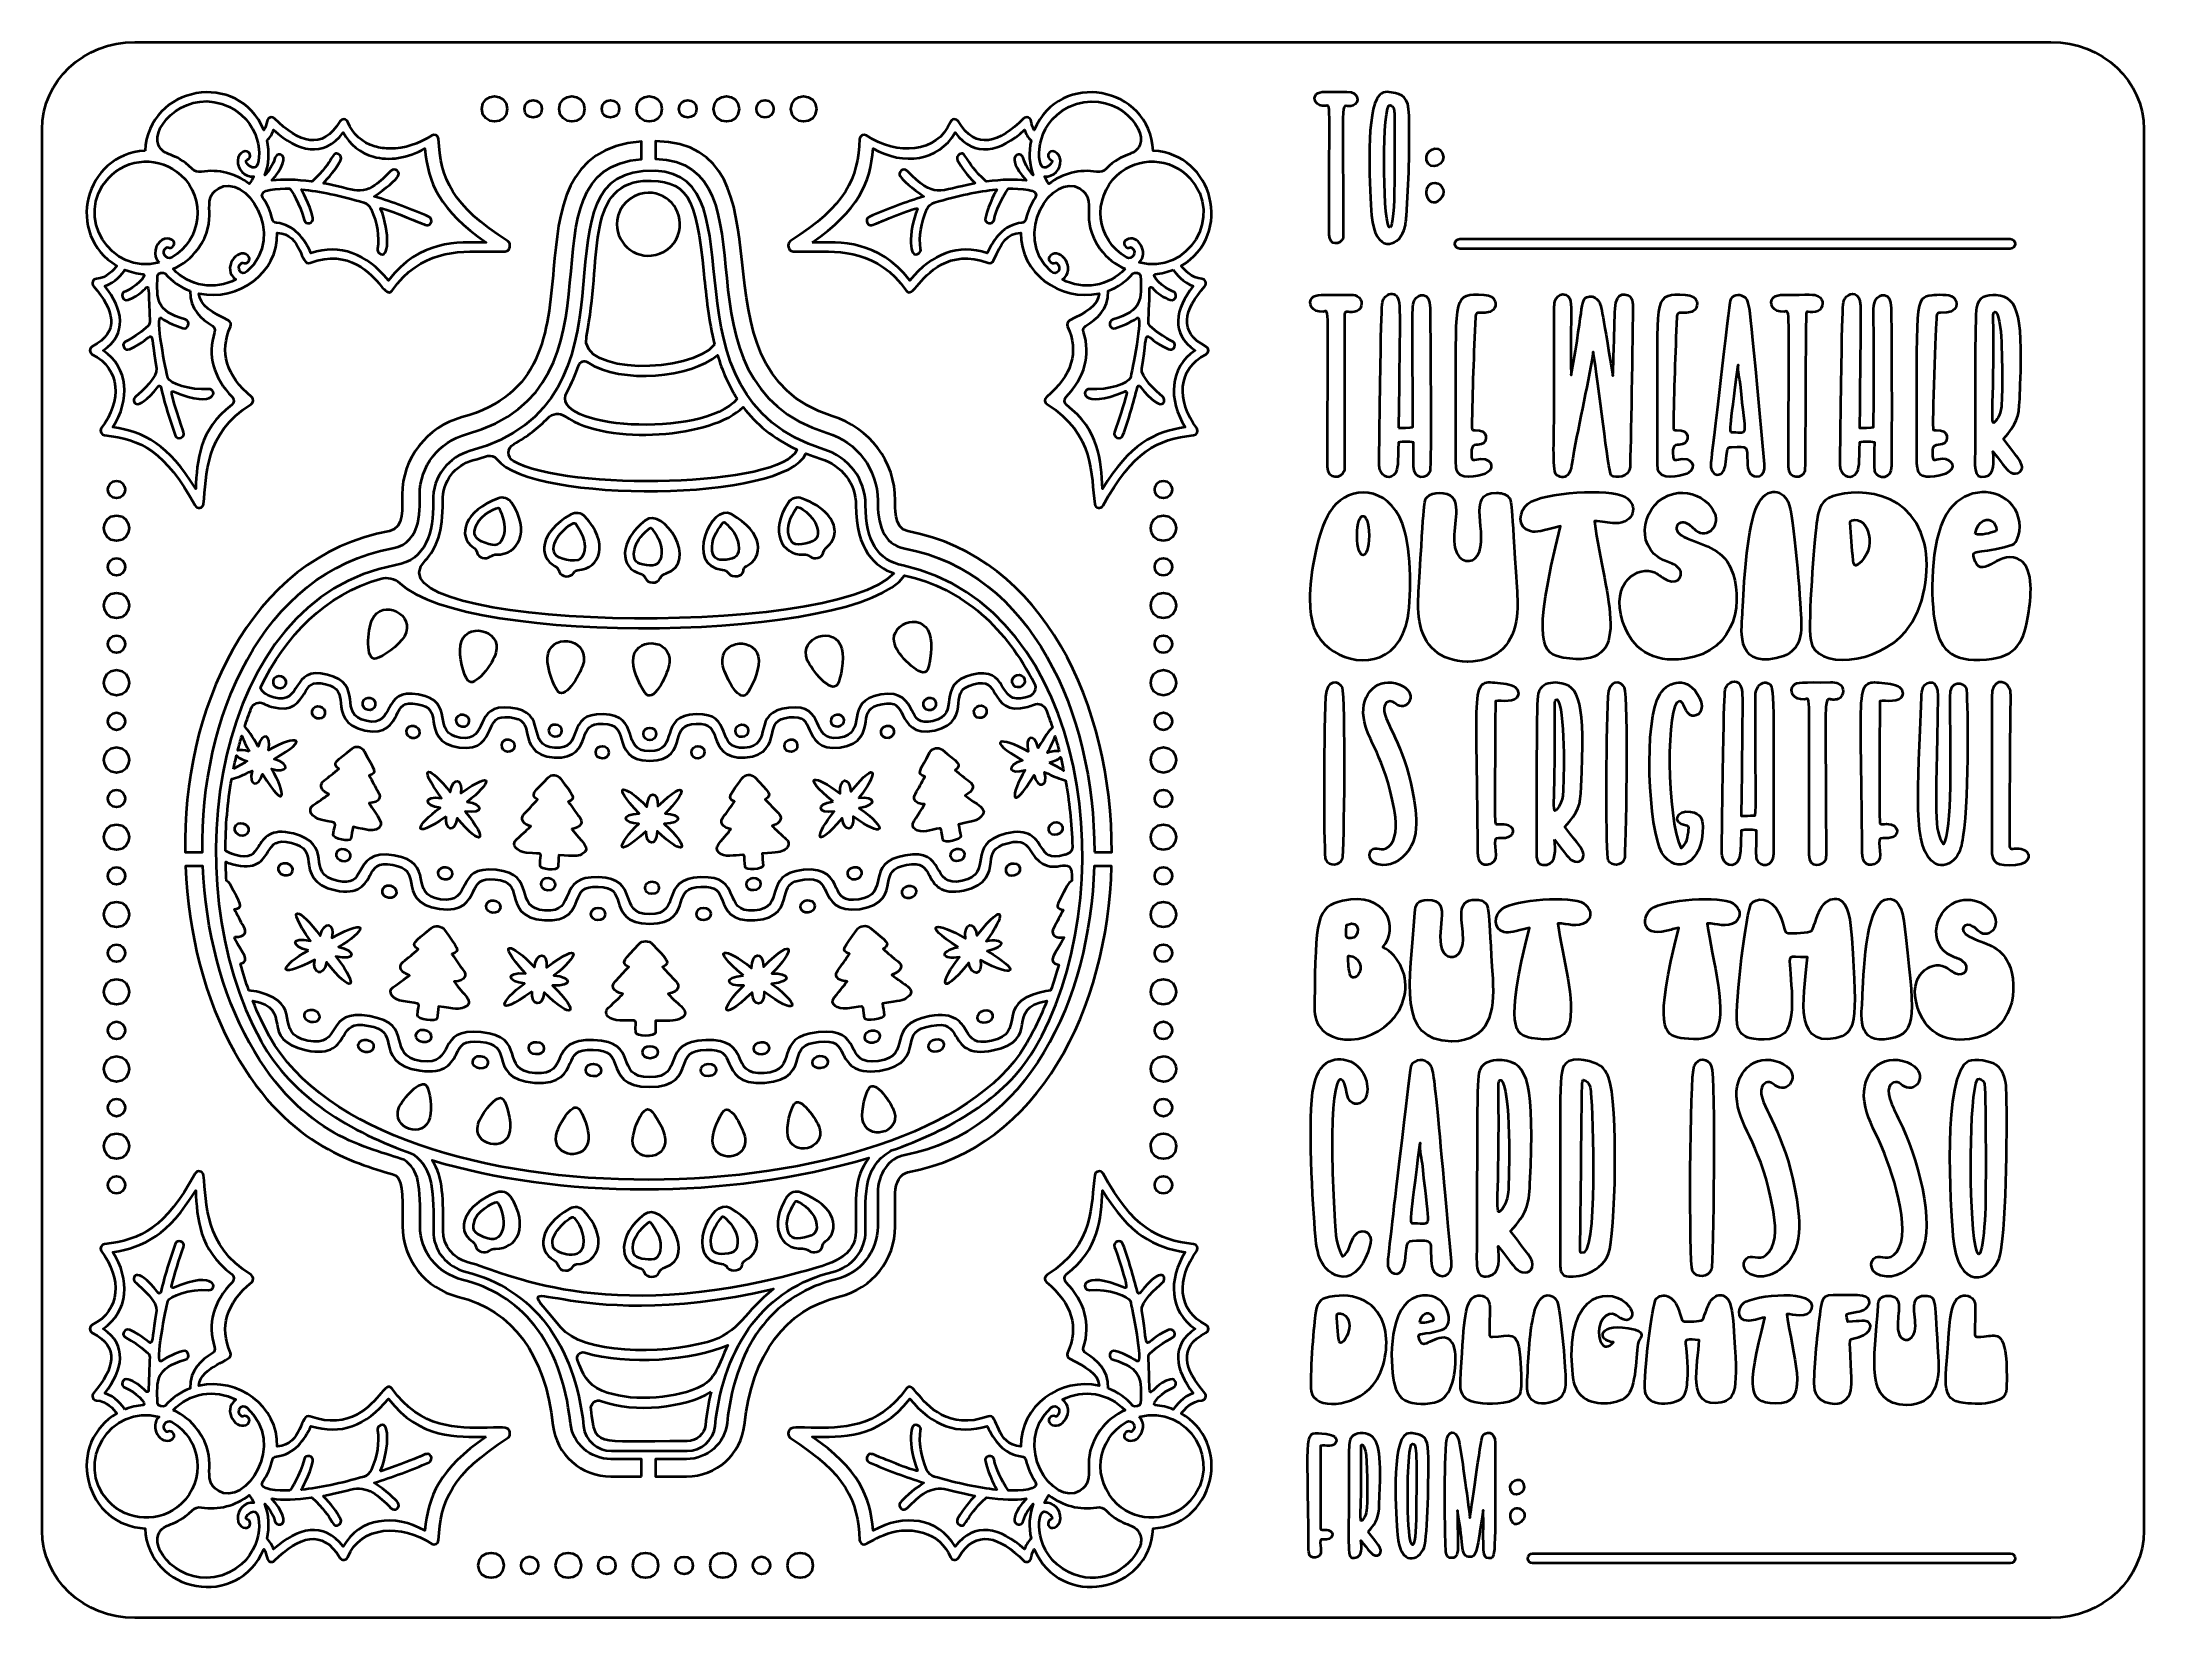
# Model space of a CAD drawing. Header units: inches. Extents: x 7.78 to 13.78, y -13.03 to -8.53.
import ezdxf

# ---------------------------------------------------------------- set-up
doc = ezdxf.new("R2010")
doc.units = ezdxf.units.IN
doc.header["$MEASUREMENT"] = 0
doc.layers.add('_U+0421_U+043B_U+043E_U+0439 1', color=7, linetype='Continuous')

# ---------------------------------------------------------------- blocks, each defined once
blk = doc.blocks.new('block 2')
at = {"layer": '_U+0421_U+043B_U+043E_U+0439 1', "color": 240, "lineweight": 35, "true_color": 0xed1c24}
for points, knots in [([(13.5124, -8.5278), (13.5124, -8.5278), (8.0431, -8.5278), (8.0431, -8.5278), (7.8965, -8.5278), (7.7778, -8.6393), (7.7778, -8.7769), (7.7778, -8.7769), (7.7778, -12.7785), (7.7778, -12.7785), (7.7778, -12.9161), (7.8965, -13.0278), (8.0431, -13.0278), (8.0431, -13.0278), (13.5124, -13.0278), (13.5124, -13.0278), (13.6589, -13.0278), (13.7778, -12.9161), (13.7778, -12.7785), (13.7778, -12.7785), (13.7778, -8.7769), (13.7778, -8.7769), (13.7778, -8.6393), (13.6589, -8.5278), (13.5124, -8.5278)], [0, 0, 0, 0, 1, 1, 1, 2, 2, 2, 3, 3, 3, 4, 4, 4, 5, 5, 5, 6, 6, 6, 7, 7, 7, 8, 8, 8, 8]), ([(8.7698, -9.9243), (8.8118, -9.9166), (8.8059, -9.8529), (8.8059, -9.82), (8.8059, -9.7172), (8.8759, -9.6265), (8.9762, -9.5994), (9.206, -9.5363), (9.2216, -9.3613), (9.2381, -9.1761), (9.2525, -9.0123), (9.2692, -8.8269), (9.4891, -8.8119), (9.4891, -8.8119), (9.4891, -8.862), (9.4891, -8.862), (9.1164, -8.8916), (9.4835, -9.5122), (8.9892, -9.6476), (8.911, -9.6688), (8.8559, -9.7388), (8.8559, -9.82), (8.8559, -9.848), (8.8662, -9.9576), (8.7788, -9.9734), (8.4028, -10.0416), (8.2279, -10.464), (8.2362, -10.8413), (8.2362, -10.8413), (8.1862, -10.8413), (8.1862, -10.8413), (8.1776, -10.4453), (8.3642, -9.9979), (8.7698, -9.9243)], [0, 0, 0, 0, 1, 1, 1, 2, 2, 2, 3, 3, 3, 4, 4, 4, 5, 5, 5, 6, 6, 6, 7, 7, 7, 8, 8, 8, 9, 9, 9, 10, 10, 10, 11, 11, 11, 11]), ([(10.7816, -10.8413), (10.7817, -10.4418), (10.6009, -10.042), (10.2405, -9.974), (10.177, -9.962), (10.1632, -9.9015), (10.1632, -9.8369), (10.1632, -9.7475), (10.1039, -9.6701), (10.0184, -9.6437), (9.5474, -9.4976), (9.8893, -8.8734), (9.5285, -8.8611), (9.5285, -8.8611), (9.5285, -8.8109), (9.5285, -8.8109), (9.948, -8.8209), (9.6008, -9.4617), (10.0332, -9.5959), (10.1409, -9.6291), (10.2132, -9.7261), (10.2132, -9.8369), (10.2132, -9.8519), (10.2078, -9.9169), (10.2496, -9.9248), (10.6374, -9.998), (10.8317, -10.4198), (10.8316, -10.8413), (10.8316, -10.8413), (10.7816, -10.8413), (10.7816, -10.8413)], [0, 0, 0, 0, 1, 1, 1, 2, 2, 2, 3, 3, 3, 4, 4, 4, 5, 5, 5, 6, 6, 6, 7, 7, 7, 8, 8, 8, 9, 9, 9, 10, 10, 10, 10]), ([(9.5295, -9.1357), (9.4668, -9.1497), (9.4118, -9.0983), (9.4195, -9.0364), (9.4245, -8.9966), (9.457, -8.964), (9.4969, -8.9589), (9.5588, -8.951), (9.6103, -9.0057), (9.5966, -9.0684), (9.5893, -9.1015), (9.5626, -9.1283), (9.5295, -9.1357)], [0, 0, 0, 0, 1, 1, 1, 2, 2, 2, 3, 3, 3, 4, 4, 4, 4]), ([(9.4891, -12.624), (9.4891, -12.624), (9.4018, -12.624), (9.4018, -12.624), (9.3168, -12.624), (9.2457, -12.5608), (9.2363, -12.4769), (9.2145, -12.2758), (9.1209, -12.1491), (8.9653, -12.1104), (8.8714, -12.087), (8.8063, -12.004), (8.807, -11.9084), (8.8078, -11.8004), (8.8039, -11.7784), (8.7873, -11.7641), (8.6882, -11.7305), (8.4841, -11.6936), (8.3262, -11.4097), (8.2432, -11.2605), (8.1946, -11.0745), (8.1871, -10.8807), (8.1871, -10.8807), (8.2371, -10.8807), (8.2371, -10.8807), (8.2446, -11.0662), (8.2909, -11.2436), (8.3698, -11.3854), (8.5214, -11.6579), (8.7142, -11.6848), (8.8112, -11.7195), (8.8548, -11.7504), (8.858, -11.7877), (8.857, -11.9088), (8.8564, -11.9818), (8.9068, -12.0443), (8.9774, -12.0618), (9.1409, -12.1026), (9.2602, -12.2323), (9.286, -12.4713), (9.2925, -12.5298), (9.3427, -12.574), (9.4018, -12.574), (9.4018, -12.574), (9.4891, -12.574), (9.4891, -12.574), (9.4891, -12.574), (9.4891, -12.624), (9.4891, -12.624)], [0, 0, 0, 0, 1, 1, 1, 2, 2, 2, 3, 3, 3, 4, 4, 4, 5, 5, 5, 6, 6, 6, 7, 7, 7, 8, 8, 8, 9, 9, 9, 10, 10, 10, 11, 11, 11, 12, 12, 12, 13, 13, 13, 14, 14, 14, 15, 15, 15, 16, 16, 16, 16]), ([(10.2496, -11.7551), (10.2289, -11.759), (10.2132, -11.7843), (10.2132, -11.814), (10.2132, -11.814), (10.2132, -11.91), (10.2132, -11.91), (10.2132, -12.0048), (10.148, -12.0872), (10.0546, -12.1101), (9.8985, -12.148), (9.8046, -12.2747), (9.7828, -12.4763), (9.7739, -12.5605), (9.7027, -12.624), (9.6173, -12.624), (9.6173, -12.624), (9.5285, -12.624), (9.5285, -12.624), (9.5285, -12.624), (9.5285, -12.574), (9.5285, -12.574), (9.5285, -12.574), (9.6173, -12.574), (9.6173, -12.574), (9.6764, -12.574), (9.7268, -12.5298), (9.7331, -12.4711), (9.7591, -12.2312), (9.8782, -12.1016), (10.0427, -12.0615), (10.1131, -12.0443), (10.1632, -11.9823), (10.1632, -11.91), (10.1632, -11.91), (10.1632, -11.814), (10.1632, -11.814), (10.1632, -11.7598), (10.1957, -11.7143), (10.2405, -11.7059), (10.5898, -11.6402), (10.7695, -11.2657), (10.781, -10.8807), (10.781, -10.8807), (10.831, -10.8807), (10.831, -10.8807), (10.8192, -11.2877), (10.6257, -11.6844), (10.2496, -11.7551)], [0, 0, 0, 0, 1, 1, 1, 2, 2, 2, 3, 3, 3, 4, 4, 4, 5, 5, 5, 6, 6, 6, 7, 7, 7, 8, 8, 8, 9, 9, 9, 10, 10, 10, 11, 11, 11, 12, 12, 12, 13, 13, 13, 14, 14, 14, 15, 15, 15, 16, 16, 16, 16])]:
    blk.add_open_spline(points, degree=3, knots=knots, dxfattribs=at)

msp = doc.modelspace()

# ---------------------------------------------------------------- linework, layer by layer
at = {"layer": '_U+0421_U+043B_U+043E_U+0439 1', "color": 7, "lineweight": 35, "true_color": 0xffffff}
for points, knots in [([(8.0717, -8.8382), (8.0814, -8.6525), (8.3389, -8.6062), (8.411, -8.7793), (8.416, -8.7711), (8.4191, -8.7625), (8.4201, -8.7539), (8.4213, -8.7433), (8.4342, -8.739), (8.4417, -8.7464), (8.5101, -8.8147), (8.5781, -8.8387), (8.6277, -8.7547), (8.6338, -8.745), (8.6466, -8.7473), (8.6503, -8.7562), (8.6651, -8.7909), (8.6917, -8.815), (8.7276, -8.8258), (8.7417, -8.8301), (8.7567, -8.8322), (8.7723, -8.8322), (8.811, -8.8322), (8.8527, -8.8193), (8.8901, -8.7946), (8.8983, -8.7891), (8.9092, -8.7947), (8.9098, -8.8046), (8.9151, -8.9178), (8.947, -8.994), (9.1077, -9.0966), (9.1134, -9.1003), (9.1142, -9.1079), (9.1127, -9.1139), (9.1092, -9.1278), (9.1031, -9.1268), (9.0483, -9.1259), (8.9634, -9.1244), (8.8578, -9.1228), (8.7769, -9.2371), (8.768, -9.2505), (8.7563, -9.2369), (8.746, -9.2246), (8.7166, -9.1897), (8.6556, -9.1171), (8.5431, -9.1583), (8.5133, -9.1689), (8.5228, -9.0768), (8.4492, -9.0723), (8.4519, -9.1872), (8.3378, -9.2701), (8.2258, -9.2458), (8.2287, -9.2819), (8.2653, -9.2997), (8.3103, -9.3234), (8.3162, -9.3265), (8.3188, -9.3337), (8.316, -9.3398), (8.2833, -9.4137), (8.303, -9.4797), (8.3762, -9.5416), (8.3828, -9.5473), (8.382, -9.5578), (8.3746, -9.5623), (8.2383, -9.6464), (8.2496, -9.7658), (8.2385, -9.8471), (8.237, -9.8591), (8.2208, -9.8622), (8.2148, -9.8515), (8.1294, -9.6964), (8.0608, -9.6619), (7.9562, -9.6503), (7.9473, -9.6492), (7.9418, -9.6399), (7.947, -9.6305), (8.0058, -9.5522), (8.0028, -9.4607), (7.9212, -9.4196), (7.9119, -9.4148), (7.9119, -9.4015), (7.9212, -9.3968), (8.0012, -9.3564), (7.9838, -9.2926), (7.9245, -9.225), (7.9176, -9.2171), (7.9226, -9.2044), (7.9333, -9.2037), (7.9619, -9.2022), (7.9826, -9.1787), (7.9914, -9.1665), (7.8415, -9.078), (7.8987, -8.8476), (8.0717, -8.8382)], [0, 0, 0, 0, 1, 1, 1, 2, 2, 2, 3, 3, 3, 4, 4, 4, 5, 5, 5, 6, 6, 6, 7, 7, 7, 8, 8, 8, 9, 9, 9, 10, 10, 10, 11, 11, 11, 12, 12, 12, 13, 13, 13, 14, 14, 14, 15, 15, 15, 16, 16, 16, 17, 17, 17, 18, 18, 18, 19, 19, 19, 20, 20, 20, 21, 21, 21, 22, 22, 22, 23, 23, 23, 24, 24, 24, 25, 25, 25, 26, 26, 26, 27, 27, 27, 28, 28, 28, 29, 29, 29, 30, 30, 30, 31, 31, 31, 31]), ([(9.9085, -9.1139), (9.907, -9.1079), (9.908, -9.1003), (9.9135, -9.0966), (10.0742, -8.994), (10.1063, -8.9178), (10.1116, -8.8046), (10.112, -8.7947), (10.123, -8.7891), (10.1313, -8.7946), (10.2187, -8.8524), (10.3326, -8.8466), (10.3709, -8.7562), (10.3746, -8.7473), (10.3876, -8.745), (10.3937, -8.7547), (10.4431, -8.8387), (10.5112, -8.8147), (10.5795, -8.7464), (10.587, -8.739), (10.5999, -8.7433), (10.6012, -8.7539), (10.6023, -8.7625), (10.6053, -8.7711), (10.6102, -8.7793), (10.6823, -8.6062), (10.9398, -8.6525), (10.9495, -8.8382), (11.1225, -8.8476), (11.1797, -9.0781), (11.0298, -9.1665), (11.0387, -9.1787), (11.0595, -9.2022), (11.088, -9.2037), (11.0987, -9.2044), (11.1037, -9.2171), (11.0969, -9.225), (11.0376, -9.2926), (11.0201, -9.3564), (11.1001, -9.3968), (11.1094, -9.4015), (11.1094, -9.4148), (11.1001, -9.4196), (11.0184, -9.4607), (11.0155, -9.5522), (11.0742, -9.6305), (11.0797, -9.6399), (11.0737, -9.6492), (11.0651, -9.6503), (10.9606, -9.6619), (10.8919, -9.6964), (10.8064, -9.8515), (10.8006, -9.8622), (10.7844, -9.8591), (10.7827, -9.8471), (10.7716, -9.7658), (10.7831, -9.6464), (10.6466, -9.5623), (10.6392, -9.5578), (10.6384, -9.5473), (10.6451, -9.5416), (10.7183, -9.4797), (10.738, -9.4137), (10.7052, -9.3398), (10.7026, -9.3337), (10.7051, -9.3265), (10.7109, -9.3234), (10.7559, -9.2997), (10.7926, -9.2819), (10.7955, -9.2458), (10.6834, -9.2701), (10.5694, -9.1872), (10.572, -9.0723), (10.5305, -9.0748), (10.517, -9.1004), (10.4942, -9.1515), (10.4914, -9.1576), (10.4845, -9.1605), (10.4781, -9.1583), (10.3656, -9.1171), (10.3046, -9.1897), (10.2753, -9.2246), (10.2649, -9.2369), (10.2533, -9.2505), (10.2444, -9.2371), (10.1634, -9.1228), (10.0578, -9.1244), (9.9731, -9.1259), (9.9181, -9.1268), (9.912, -9.1278), (9.9085, -9.1139)], [0, 0, 0, 0, 1, 1, 1, 2, 2, 2, 3, 3, 3, 4, 4, 4, 5, 5, 5, 6, 6, 6, 7, 7, 7, 8, 8, 8, 9, 9, 9, 10, 10, 10, 11, 11, 11, 12, 12, 12, 13, 13, 13, 14, 14, 14, 15, 15, 15, 16, 16, 16, 17, 17, 17, 18, 18, 18, 19, 19, 19, 20, 20, 20, 21, 21, 21, 22, 22, 22, 23, 23, 23, 24, 24, 24, 25, 25, 25, 26, 26, 26, 27, 27, 27, 28, 28, 28, 29, 29, 29, 30, 30, 30, 30]), ([(11.4411, -8.7101), (11.4575, -8.7083), (11.4513, -8.6834), (11.452, -9.0782), (11.4521, -9.112), (11.485, -9.105), (11.4905, -9.0896), (11.4921, -9.0853), (11.4921, -9.0807), (11.4921, -9.0762), (11.492, -8.6253), (11.482, -8.7264), (11.5209, -8.7088), (11.538, -8.7011), (11.5404, -8.6696), (11.5023, -8.6699), (11.4468, -8.6703), (11.4247, -8.6668), (11.415, -8.6771), (11.4027, -8.6902), (11.4162, -8.7129), (11.4411, -8.7101)], [0, 0, 0, 0, 1, 1, 1, 2, 2, 2, 3, 3, 3, 4, 4, 4, 5, 5, 5, 6, 6, 6, 7, 7, 7, 7]), ([(8.1101, -8.8221), (8.1252, -8.8566), (8.1566, -8.8394), (8.2062, -8.8898), (8.213, -8.8969), (8.2228, -8.9001), (8.2326, -8.8984), (8.2812, -8.8904), (8.3308, -8.9029), (8.3694, -8.933), (8.3742, -8.9261), (8.3785, -8.9189), (8.382, -8.9114), (8.3558, -8.9148), (8.3352, -8.8905), (8.3364, -8.8662), (8.3378, -8.8408), (8.3652, -8.8312), (8.3712, -8.8478), (8.3734, -8.8544), (8.3699, -8.8616), (8.3634, -8.864), (8.3523, -8.8679), (8.3706, -8.8865), (8.3831, -8.8865), (8.4048, -8.8865), (8.4151, -8.7639), (8.3127, -8.7133), (8.1953, -8.6552), (8.0867, -8.7678), (8.1101, -8.8221)], [0, 0, 0, 0, 1, 1, 1, 2, 2, 2, 3, 3, 3, 4, 4, 4, 5, 5, 5, 6, 6, 6, 7, 7, 7, 8, 8, 8, 9, 9, 9, 10, 10, 10, 10]), ([(9.1057, -8.7187), (9.1057, -8.6707), (9.0331, -8.6706), (9.0331, -8.7187), (9.0331, -8.7666), (9.1057, -8.7667), (9.1057, -8.7187)], [0, 0, 0, 0, 1, 1, 1, 2, 2, 2, 2]), ([(9.2046, -8.7187), (9.2046, -8.6858), (9.1548, -8.6857), (9.1548, -8.7187), (9.1548, -8.7516), (9.2046, -8.7516), (9.2046, -8.7187)], [0, 0, 0, 0, 1, 1, 1, 2, 2, 2, 2]), ([(9.3263, -8.7187), (9.3263, -8.6707), (9.2537, -8.6706), (9.2537, -8.7187), (9.2537, -8.7666), (9.3263, -8.7667), (9.3263, -8.7187)], [0, 0, 0, 0, 1, 1, 1, 2, 2, 2, 2]), ([(9.4252, -8.7187), (9.4252, -8.6858), (9.3754, -8.6857), (9.3754, -8.7187), (9.3754, -8.7516), (9.4252, -8.7516), (9.4252, -8.7187)], [0, 0, 0, 0, 1, 1, 1, 2, 2, 2, 2]), ([(9.5469, -8.7187), (9.5469, -8.6707), (9.4743, -8.6706), (9.4743, -8.7187), (9.4743, -8.7666), (9.5469, -8.7667), (9.5469, -8.7187)], [0, 0, 0, 0, 1, 1, 1, 2, 2, 2, 2]), ([(9.6458, -8.7187), (9.6458, -8.6858), (9.596, -8.6857), (9.596, -8.7187), (9.596, -8.7516), (9.6458, -8.7516), (9.6458, -8.7187)], [0, 0, 0, 0, 1, 1, 1, 2, 2, 2, 2]), ([(9.7675, -8.7187), (9.7675, -8.6707), (9.6949, -8.6706), (9.6949, -8.7187), (9.6949, -8.7666), (9.7675, -8.7667), (9.7675, -8.7187)], [0, 0, 0, 0, 1, 1, 1, 2, 2, 2, 2]), ([(9.8415, -8.7436), (9.8744, -8.7436), (9.8745, -8.6938), (9.8415, -8.6938), (9.8086, -8.6938), (9.8086, -8.7436), (9.8415, -8.7436)], [0, 0, 0, 0, 1, 1, 1, 2, 2, 2, 2]), ([(9.9881, -8.7187), (9.9881, -8.6707), (9.9155, -8.6706), (9.9155, -8.7187), (9.9155, -8.7666), (9.9881, -8.7667), (9.9881, -8.7187)], [0, 0, 0, 0, 1, 1, 1, 2, 2, 2, 2]), ([(10.6381, -8.8865), (10.6506, -8.8865), (10.6689, -8.8679), (10.6578, -8.864), (10.6513, -8.8616), (10.6478, -8.8544), (10.6502, -8.8478), (10.656, -8.8312), (10.6834, -8.8408), (10.6848, -8.8662), (10.6862, -8.8905), (10.6655, -8.9148), (10.6392, -8.9114), (10.6428, -8.9189), (10.647, -8.9261), (10.6519, -8.933), (10.6905, -8.9029), (10.7401, -8.8904), (10.7888, -8.8984), (10.7984, -8.9001), (10.8083, -8.8969), (10.8151, -8.8898), (10.8646, -8.8394), (10.896, -8.8566), (10.9112, -8.8221), (10.935, -8.768), (10.8259, -8.6552), (10.7085, -8.7133), (10.6062, -8.7639), (10.6164, -8.8865), (10.6381, -8.8865)], [0, 0, 0, 0, 1, 1, 1, 2, 2, 2, 3, 3, 3, 4, 4, 4, 5, 5, 5, 6, 6, 6, 7, 7, 7, 8, 8, 8, 9, 9, 9, 10, 10, 10, 10]), ([(11.573, -9.0223), (11.5676, -8.9582), (11.5565, -8.7491), (11.5877, -8.6909), (11.5992, -8.6695), (11.6113, -8.6689), (11.6303, -8.6715), (11.6615, -8.6758), (11.6787, -8.6847), (11.6799, -8.7376), (11.682, -8.8333), (11.6795, -8.9291), (11.6723, -9.0246), (11.6713, -9.0388), (11.6701, -9.0531), (11.6653, -9.0664), (11.6487, -9.1133), (11.5824, -9.1341), (11.573, -9.0223)], [0, 0, 0, 0, 1, 1, 1, 2, 2, 2, 3, 3, 3, 4, 4, 4, 5, 5, 5, 6, 6, 6, 6]), ([(11.6256, -9.0576), (11.6428, -9.0501), (11.6382, -8.8327), (11.638, -8.7311), (11.6379, -8.7257), (11.6379, -8.7201), (11.6354, -8.7153), (11.6329, -8.7105), (11.6271, -8.7069), (11.6219, -8.7086), (11.6018, -8.7456), (11.6063, -9.0662), (11.6256, -9.0576)], [0, 0, 0, 0, 1, 1, 1, 2, 2, 2, 3, 3, 3, 4, 4, 4, 4]), ([(8.4083, -8.9723), (8.4212, -8.9909), (8.4303, -9.0118), (8.4353, -9.0341), (8.4366, -9.0394), (8.4409, -9.0433), (8.4466, -9.0439), (8.4995, -9.05), (8.5264, -9.0904), (8.5455, -9.1305), (8.6288, -9.1043), (8.7031, -9.1305), (8.7663, -9.2086), (8.8569, -9.0923), (8.9624, -9.0993), (9.0452, -9.1003), (8.9123, -9.0075), (8.8789, -8.9303), (8.8709, -8.8319), (8.8209, -8.8597), (8.7688, -8.8679), (8.7234, -8.855), (8.6867, -8.8444), (8.657, -8.8209), (8.637, -8.7865), (8.5817, -8.8597), (8.5076, -8.8408), (8.4389, -8.7789), (8.4356, -8.7891), (8.4291, -8.7996), (8.4203, -8.8093), (8.4278, -8.8422), (8.4256, -8.8766), (8.4139, -8.9084), (8.4238, -8.8971), (8.4377, -8.8798), (8.4427, -8.8589), (8.4442, -8.8521), (8.4512, -8.8478), (8.458, -8.8494), (8.4793, -8.8541), (8.4624, -8.8915), (8.4341, -8.9222), (8.4341, -8.9222), (8.4346, -8.9234), (8.4346, -8.9234), (8.4651, -8.9193), (8.5028, -8.9203), (8.5471, -8.9264), (8.5476, -8.9262), (8.5481, -8.9262), (8.5484, -8.9259), (8.6145, -8.8655), (8.6041, -8.838), (8.6244, -8.8484), (8.6308, -8.8519), (8.6331, -8.8593), (8.6298, -8.8657), (8.6129, -8.8982), (8.5809, -8.9309), (8.5809, -8.9309), (8.5809, -8.9309), (8.6344, -8.9427), (8.6594, -8.9493), (8.6831, -8.9555), (8.708, -8.9509), (8.7277, -8.9368), (8.7433, -8.9255), (8.7587, -8.9118), (8.7738, -8.8959), (8.7848, -8.8844), (8.8027, -8.8996), (8.7934, -8.9122), (8.7884, -8.919), (8.7591, -8.9478), (8.7259, -8.9684), (8.7778, -8.9848), (8.8314, -9.0048), (8.8816, -9.0266), (8.8891, -9.0298), (8.8917, -9.0391), (8.8869, -9.0458), (8.8806, -9.0543), (8.8742, -9.0515), (8.8549, -9.0432), (8.8509, -9.0414), (8.7467, -8.9984), (8.7448, -9.0023), (8.7444, -9.0028), (8.7442, -9.0033), (8.7444, -9.0037), (8.7717, -9.0721), (8.7691, -9.1537), (8.7399, -9.1304), (8.7363, -9.1276), (8.7348, -9.1233), (8.7355, -9.1186), (8.7409, -9.0828), (8.7349, -9.0457), (8.7174, -9.0051), (8.7134, -8.9958), (8.7056, -8.9889), (8.6959, -8.9861), (8.6305, -8.9666), (8.5695, -8.9537), (8.5195, -8.9487), (8.5188, -8.9487), (8.5185, -8.949), (8.5183, -8.9493), (8.5183, -8.9493), (8.5417, -8.9901), (8.5508, -9.0296), (8.5545, -9.0458), (8.5298, -9.0519), (8.5259, -9.0353), (8.5161, -8.9923), (8.4876, -8.9471), (8.4846, -8.9464), (8.4548, -8.9455), (8.3913, -8.9479), (8.4083, -8.9723)], [0, 0, 0, 0, 1, 1, 1, 2, 2, 2, 3, 3, 3, 4, 4, 4, 5, 5, 5, 6, 6, 6, 7, 7, 7, 8, 8, 8, 9, 9, 9, 10, 10, 10, 11, 11, 11, 12, 12, 12, 13, 13, 13, 14, 14, 14, 15, 15, 15, 16, 16, 16, 17, 17, 17, 18, 18, 18, 19, 19, 19, 20, 20, 20, 21, 21, 21, 22, 22, 22, 23, 23, 23, 24, 24, 24, 25, 25, 25, 26, 26, 26, 27, 27, 27, 28, 28, 28, 29, 29, 29, 30, 30, 30, 31, 31, 31, 32, 32, 32, 33, 33, 33, 34, 34, 34, 35, 35, 35, 36, 36, 36, 37, 37, 37, 38, 38, 38, 39, 39, 39, 40, 40, 40, 40]), ([(9.9762, -9.1003), (10.0588, -9.0993), (10.1645, -9.0923), (10.2549, -9.2086), (10.3183, -9.1305), (10.3924, -9.1043), (10.4758, -9.1305), (10.4948, -9.0904), (10.5217, -9.05), (10.5748, -9.0439), (10.5803, -9.0433), (10.5846, -9.0394), (10.5859, -9.0341), (10.5909, -9.0118), (10.6001, -8.9909), (10.613, -8.9723), (10.6299, -8.9479), (10.5664, -8.9455), (10.5367, -8.9464), (10.5362, -8.9465), (10.5355, -8.9468), (10.5352, -8.9472), (10.5148, -8.9783), (10.5017, -9.0072), (10.4953, -9.0353), (10.4916, -9.0519), (10.4667, -9.0458), (10.4705, -9.0296), (10.4795, -8.9901), (10.503, -8.9493), (10.503, -8.9493), (10.5027, -8.949), (10.5024, -8.9487), (10.5017, -8.9487), (10.4517, -8.9537), (10.3908, -8.9666), (10.3253, -8.9861), (10.3158, -8.9889), (10.3078, -8.9958), (10.3038, -9.0051), (10.2863, -9.0457), (10.2803, -9.0828), (10.2858, -9.1186), (10.2864, -9.1233), (10.2849, -9.1276), (10.2814, -9.1304), (10.2521, -9.1537), (10.2495, -9.0721), (10.2769, -9.0037), (10.2795, -8.9958), (10.1738, -9.0399), (10.1663, -9.0432), (10.147, -9.0515), (10.1406, -9.0543), (10.1344, -9.0458), (10.1295, -9.0391), (10.1321, -9.0298), (10.1396, -9.0266), (10.1898, -9.0048), (10.2434, -8.9848), (10.2953, -8.9684), (10.2621, -8.9478), (10.2328, -8.919), (10.228, -8.9122), (10.2187, -8.8996), (10.2364, -8.8844), (10.2474, -8.8959), (10.3257, -8.9778), (10.3365, -8.9507), (10.4394, -8.9319), (10.4404, -8.9317), (10.441, -8.9306), (10.4401, -8.9297), (10.4183, -8.9078), (10.4024, -8.8868), (10.3914, -8.8657), (10.3881, -8.8593), (10.3905, -8.8519), (10.3969, -8.8484), (10.4171, -8.838), (10.4067, -8.8655), (10.4728, -8.9259), (10.4733, -8.9262), (10.4737, -8.9262), (10.4741, -8.9264), (10.5184, -8.9203), (10.5562, -8.9193), (10.5866, -8.9234), (10.5866, -8.9234), (10.5871, -8.9222), (10.5871, -8.9222), (10.5201, -8.8494), (10.5733, -8.8369), (10.5787, -8.8589), (10.5835, -8.8798), (10.5976, -8.8971), (10.6074, -8.9084), (10.5956, -8.8766), (10.5934, -8.8422), (10.6009, -8.8093), (10.5923, -8.7996), (10.5856, -8.7891), (10.5824, -8.7789), (10.5137, -8.8408), (10.4396, -8.8597), (10.3842, -8.7865), (10.3362, -8.8693), (10.2381, -8.8807), (10.1503, -8.8319), (10.1423, -8.9303), (10.1089, -9.0075), (9.9762, -9.1003)], [0, 0, 0, 0, 1, 1, 1, 2, 2, 2, 3, 3, 3, 4, 4, 4, 5, 5, 5, 6, 6, 6, 7, 7, 7, 8, 8, 8, 9, 9, 9, 10, 10, 10, 11, 11, 11, 12, 12, 12, 13, 13, 13, 14, 14, 14, 15, 15, 15, 16, 16, 16, 17, 17, 17, 18, 18, 18, 19, 19, 19, 20, 20, 20, 21, 21, 21, 22, 22, 22, 23, 23, 23, 24, 24, 24, 25, 25, 25, 26, 26, 26, 27, 27, 27, 28, 28, 28, 29, 29, 29, 30, 30, 30, 31, 31, 31, 32, 32, 32, 33, 33, 33, 34, 34, 34, 35, 35, 35, 36, 36, 36, 37, 37, 37, 37]), ([(11.7748, -8.844), (11.7628, -8.8184), (11.724, -8.8369), (11.7301, -8.8652), (11.7373, -8.8993), (11.791, -8.8784), (11.7748, -8.844)], [0, 0, 0, 0, 1, 1, 1, 2, 2, 2, 2]), ([(8.112, -9.1573), (8.0912, -9.1378), (8.1013, -9.1044), (8.1208, -9.0928), (8.1296, -9.0875), (8.1395, -9.0872), (8.1483, -9.0922), (8.1627, -9.1004), (8.1505, -9.1222), (8.136, -9.114), (8.1349, -9.1134), (8.1333, -9.1144), (8.1324, -9.1151), (8.1152, -9.1286), (8.1324, -9.1514), (8.148, -9.1426), (8.2341, -9.0936), (8.247, -8.9746), (8.1744, -8.9076), (8.1148, -8.8529), (8.0219, -8.8568), (7.9671, -8.9162), (7.8671, -9.0251), (7.9739, -9.1946), (8.112, -9.1573)], [0, 0, 0, 0, 1, 1, 1, 2, 2, 2, 3, 3, 3, 4, 4, 4, 5, 5, 5, 6, 6, 6, 7, 7, 7, 8, 8, 8, 8]), ([(10.847, -8.9076), (10.7742, -8.9746), (10.7871, -9.0936), (10.8734, -9.1426), (10.8888, -9.1514), (10.906, -9.1286), (10.8888, -9.1151), (10.888, -9.1144), (10.8863, -9.1134), (10.8853, -9.114), (10.8708, -9.1222), (10.8585, -9.1004), (10.873, -9.0922), (10.9054, -9.0739), (10.939, -9.1293), (10.9094, -9.1573), (11.0473, -9.1946), (11.1542, -9.0251), (11.0541, -8.9162), (10.9994, -8.8568), (10.9064, -8.8529), (10.847, -8.9076)], [0, 0, 0, 0, 1, 1, 1, 2, 2, 2, 3, 3, 3, 4, 4, 4, 5, 5, 5, 6, 6, 6, 7, 7, 7, 7]), ([(9.6989, -12.4801), (9.6946, -12.5204), (9.6602, -12.5508), (9.6189, -12.5508), (9.6189, -12.5508), (9.4035, -12.5508), (9.4035, -12.5508), (9.3624, -12.5508), (9.3281, -12.5204), (9.3237, -12.4803), (9.2981, -12.2437), (9.1788, -12.0873), (8.9878, -12.0396), (8.9327, -12.0259), (8.8944, -11.9776), (8.8948, -11.9221), (8.8956, -11.8134), (8.896, -11.7472), (8.837, -11.703), (8.6578, -11.6408), (8.4921, -11.5408), (8.403, -11.3807), (8.1487, -10.9234), (8.2667, -10.1162), (8.7869, -10.0219), (8.8738, -10.0061), (8.8959, -9.9293), (8.8938, -9.8403), (8.8919, -9.7665), (8.9398, -9.7118), (9.0003, -9.6954), (9.5145, -9.5546), (9.1726, -8.9236), (9.4926, -8.8966), (9.4926, -8.8966), (9.5287, -8.8957), (9.5287, -8.8957), (9.838, -8.9066), (9.5203, -9.5394), (10.0094, -9.6911), (10.0808, -9.7132), (10.1288, -9.7769), (10.1288, -9.8498), (10.1288, -9.9525), (10.1637, -10.0089), (10.2355, -10.0223), (10.7751, -10.1423), (10.8683, -10.9741), (10.6081, -11.4073), (10.5256, -11.5448), (10.3698, -11.6347), (10.2008, -11.6934), (10.2008, -11.6934), (10.2009, -11.6937), (10.2009, -11.6937), (10.1162, -11.7411), (10.1288, -11.8366), (10.1288, -11.9229), (10.1288, -11.978), (10.0906, -12.0259), (10.0358, -12.0393), (9.8442, -12.0861), (9.7246, -12.2426), (9.6989, -12.4801)], [0, 0, 0, 0, 1, 1, 1, 2, 2, 2, 3, 3, 3, 4, 4, 4, 5, 5, 5, 6, 6, 6, 7, 7, 7, 8, 8, 8, 9, 9, 9, 10, 10, 10, 11, 11, 11, 12, 12, 12, 13, 13, 13, 14, 14, 14, 15, 15, 15, 16, 16, 16, 17, 17, 17, 18, 18, 18, 19, 19, 19, 20, 20, 20, 21, 21, 21, 21]), ([(8.2812, -8.9457), (8.2263, -8.9798), (8.2867, -9.0314), (8.2227, -9.1189), (8.2035, -9.1448), (8.1798, -9.1636), (8.152, -9.1758), (8.1983, -9.2253), (8.2712, -9.2375), (8.3309, -9.2059), (8.2889, -9.1761), (8.3358, -9.1123), (8.3649, -9.1372), (8.377, -9.1476), (8.3637, -9.1653), (8.3506, -9.1579), (8.3495, -9.1572), (8.3478, -9.1583), (8.347, -9.159), (8.3291, -9.173), (8.3473, -9.1973), (8.3628, -9.1832), (8.4791, -9.0776), (8.3572, -8.8983), (8.2812, -8.9457)], [0, 0, 0, 0, 1, 1, 1, 2, 2, 2, 3, 3, 3, 4, 4, 4, 5, 5, 5, 6, 6, 6, 7, 7, 7, 8, 8, 8, 8]), ([(9.6976, -9.3914), (9.6806, -9.324), (9.6735, -9.2547), (9.6671, -9.1904), (9.6439, -8.9615), (9.6198, -8.9209), (9.4941, -8.9244), (9.3277, -8.9384), (9.3763, -9.1497), (9.3317, -9.3683), (9.3097, -9.4785), (9.6272, -9.476), (9.6976, -9.3914)], [0, 0, 0, 0, 1, 1, 1, 2, 2, 2, 3, 3, 3, 4, 4, 4, 4]), ([(10.8694, -9.1758), (10.8414, -9.1636), (10.8178, -9.1448), (10.7985, -9.1189), (10.7345, -9.0314), (10.7949, -8.9798), (10.7401, -8.9457), (10.6641, -8.8983), (10.5423, -9.0777), (10.6584, -9.1832), (10.6739, -9.1973), (10.6921, -9.173), (10.6744, -9.159), (10.6734, -9.1583), (10.6717, -9.1572), (10.6706, -9.1579), (10.6645, -9.1614), (10.6567, -9.1591), (10.6534, -9.153), (10.6503, -9.1476), (10.6514, -9.1414), (10.6564, -9.1372), (10.6855, -9.1123), (10.7323, -9.1761), (10.6903, -9.2059), (10.7501, -9.2375), (10.823, -9.2253), (10.8694, -9.1758)], [0, 0, 0, 0, 1, 1, 1, 2, 2, 2, 3, 3, 3, 4, 4, 4, 5, 5, 5, 6, 6, 6, 7, 7, 7, 8, 8, 8, 9, 9, 9, 9]), ([(11.7462, -8.931), (11.7108, -8.9425), (11.738, -9.0195), (11.7745, -8.9697), (11.7866, -8.9531), (11.7699, -8.9234), (11.7462, -8.931)], [0, 0, 0, 0, 1, 1, 1, 2, 2, 2, 2]), ([(11.8248, -9.118), (11.8248, -9.118), (13.3962, -9.118), (13.3962, -9.118), (13.4145, -9.118), (13.4146, -9.0902), (13.3962, -9.0902), (13.3962, -9.0902), (11.8248, -9.0902), (11.8248, -9.0902), (11.8064, -9.0902), (11.8064, -9.118), (11.8248, -9.118)], [0, 0, 0, 0, 1, 1, 1, 2, 2, 2, 3, 3, 3, 4, 4, 4, 4]), ([(8.2003, -9.2383), (8.1728, -9.2279), (8.1491, -9.2112), (8.1296, -9.1887), (8.1258, -9.1841), (8.1077, -9.1866), (8.1074, -9.1954), (8.1055, -9.2637), (8.1013, -9.2947), (8.187, -9.3204), (8.2027, -9.325), (8.196, -9.3496), (8.1796, -9.3448), (8.1591, -9.3386), (8.1387, -9.3291), (8.1174, -9.3158), (8.0988, -9.3037), (8.1327, -9.4734), (8.1369, -9.4871), (8.141, -9.5012), (8.1999, -9.5234), (8.253, -9.519), (8.2796, -9.5172), (8.2784, -9.5794), (8.1531, -9.5254), (8.1508, -9.5244), (8.1491, -9.5257), (8.1485, -9.5261), (8.1433, -9.53), (8.1796, -9.6356), (8.1819, -9.6418), (8.1874, -9.6573), (8.1637, -9.6665), (8.1578, -9.6504), (8.1413, -9.6039), (8.1278, -9.5589), (8.1166, -9.5126), (8.1159, -9.5093), (8.1114, -9.5083), (8.1094, -9.5111), (8.0439, -9.5946), (8.0312, -9.5519), (8.0451, -9.5401), (8.0636, -9.5247), (8.1082, -9.4836), (8.1044, -9.4597), (8.0817, -9.324), (8.1084, -9.3698), (8.028, -9.4051), (8.0214, -9.408), (8.0139, -9.4051), (8.0112, -9.3986), (8.0027, -9.3794), (8.0263, -9.3878), (8.0799, -9.3391), (8.0834, -9.3361), (8.0852, -9.3315), (8.0851, -9.3269), (8.0786, -9.1676), (8.0931, -9.2421), (8.0233, -9.264), (8.0073, -9.2691), (7.9995, -9.2448), (8.0156, -9.2397), (8.0403, -9.2319), (8.082, -9.1918), (8.0658, -9.1904), (8.0481, -9.1889), (8.0309, -9.1846), (8.0145, -9.178), (8.0064, -9.1897), (7.9867, -9.2143), (7.9573, -9.2247), (8.0092, -9.2912), (8.0226, -9.3612), (7.9521, -9.4082), (8.0251, -9.4582), (8.0298, -9.5494), (7.9801, -9.6276), (8.0699, -9.6412), (8.1391, -9.6765), (8.2164, -9.8036), (8.2206, -9.7214), (8.2256, -9.6358), (8.3191, -9.5641), (8.326, -9.5589), (8.3273, -9.5483), (8.321, -9.5416), (8.2663, -9.485), (8.2494, -9.4225), (8.2705, -9.3562), (8.2727, -9.3493), (8.2701, -9.3419), (8.2641, -9.3383), (8.2334, -9.3197), (8.1988, -9.2916), (8.2003, -9.2383)], [0, 0, 0, 0, 1, 1, 1, 2, 2, 2, 3, 3, 3, 4, 4, 4, 5, 5, 5, 6, 6, 6, 7, 7, 7, 8, 8, 8, 9, 9, 9, 10, 10, 10, 11, 11, 11, 12, 12, 12, 13, 13, 13, 14, 14, 14, 15, 15, 15, 16, 16, 16, 17, 17, 17, 18, 18, 18, 19, 19, 19, 20, 20, 20, 21, 21, 21, 22, 22, 22, 23, 23, 23, 24, 24, 24, 25, 25, 25, 26, 26, 26, 27, 27, 27, 28, 28, 28, 29, 29, 29, 30, 30, 30, 31, 31, 31, 32, 32, 32, 32]), ([(11.0067, -9.178), (10.9905, -9.1846), (10.9733, -9.1889), (10.9555, -9.1904), (10.9392, -9.1918), (10.9809, -9.2319), (11.0056, -9.2397), (11.0217, -9.2448), (11.0139, -9.2691), (10.998, -9.264), (10.9798, -9.2583), (10.962, -9.2462), (10.9463, -9.2291), (10.9439, -9.2265), (10.9395, -9.228), (10.9395, -9.2316), (10.9394, -9.2486), (10.937, -9.3064), (10.9362, -9.3269), (10.936, -9.3315), (10.938, -9.3361), (10.9414, -9.3391), (10.9949, -9.3878), (11.0185, -9.3794), (11.0102, -9.3986), (11.0073, -9.4051), (10.9998, -9.408), (10.9934, -9.4051), (10.913, -9.3698), (10.9395, -9.324), (10.9169, -9.4597), (10.913, -9.4839), (10.9581, -9.5251), (10.9763, -9.5401), (10.9901, -9.5519), (10.9773, -9.5946), (10.912, -9.5111), (10.9098, -9.5083), (10.9055, -9.5093), (10.9046, -9.5126), (10.8934, -9.5589), (10.8799, -9.6039), (10.8634, -9.6504), (10.8576, -9.6665), (10.8338, -9.6573), (10.8394, -9.6418), (10.8526, -9.6048), (10.8642, -9.5673), (10.8739, -9.53), (10.8748, -9.5267), (10.8713, -9.5241), (10.8683, -9.5254), (10.7428, -9.5794), (10.7417, -9.5172), (10.7683, -9.519), (10.8214, -9.5234), (10.8802, -9.5012), (10.8844, -9.4871), (10.8885, -9.4734), (10.9224, -9.3037), (10.9038, -9.3158), (10.8826, -9.3291), (10.8623, -9.3386), (10.8416, -9.3448), (10.8252, -9.3496), (10.8185, -9.325), (10.8344, -9.3204), (10.9199, -9.2947), (10.9158, -9.2637), (10.9138, -9.1954), (10.9135, -9.1866), (10.8955, -9.1841), (10.8916, -9.1887), (10.8721, -9.2112), (10.8484, -9.2279), (10.8209, -9.2383), (10.8224, -9.2916), (10.7878, -9.3197), (10.7571, -9.3383), (10.7512, -9.3419), (10.7485, -9.3493), (10.7508, -9.3562), (10.7719, -9.4225), (10.7549, -9.485), (10.7003, -9.5416), (10.6939, -9.5483), (10.6952, -9.5589), (10.7021, -9.5641), (10.7956, -9.6358), (10.8008, -9.7214), (10.8048, -9.8036), (10.8821, -9.6765), (10.9513, -9.6412), (11.0413, -9.6276), (10.9914, -9.5494), (10.9962, -9.4582), (11.0691, -9.4082), (10.9987, -9.3612), (11.012, -9.2912), (11.0639, -9.2247), (11.0346, -9.2143), (11.0148, -9.1897), (11.0067, -9.178)], [0, 0, 0, 0, 1, 1, 1, 2, 2, 2, 3, 3, 3, 4, 4, 4, 5, 5, 5, 6, 6, 6, 7, 7, 7, 8, 8, 8, 9, 9, 9, 10, 10, 10, 11, 11, 11, 12, 12, 12, 13, 13, 13, 14, 14, 14, 15, 15, 15, 16, 16, 16, 17, 17, 17, 18, 18, 18, 19, 19, 19, 20, 20, 20, 21, 21, 21, 22, 22, 22, 23, 23, 23, 24, 24, 24, 25, 25, 25, 26, 26, 26, 27, 27, 27, 28, 28, 28, 29, 29, 29, 30, 30, 30, 31, 31, 31, 32, 32, 32, 33, 33, 33, 34, 34, 34, 34]), ([(11.6501, -9.6296), (11.6535, -9.2771), (11.6586, -9.2617), (11.6402, -9.2496), (11.6301, -9.243), (11.6155, -9.2492), (11.6091, -9.2593), (11.6011, -9.2721), (11.6009, -9.2509), (11.5945, -9.7236), (11.5944, -9.7326), (11.5943, -9.7417), (11.597, -9.7503), (11.6032, -9.7698), (11.6283, -9.7785), (11.6408, -9.7587), (11.6478, -9.7477), (11.6488, -9.7296), (11.6496, -9.671), (11.6639, -9.6683), (11.6788, -9.6683), (11.6931, -9.671), (11.6931, -9.6939), (11.693, -9.7169), (11.6929, -9.7398), (11.6928, -9.7791), (11.7324, -9.7769), (11.7399, -9.7529), (11.7441, -9.7393), (11.7406, -9.325), (11.7401, -9.2873), (11.7394, -9.2379), (11.7058, -9.2458), (11.6957, -9.2646), (11.6878, -9.2795), (11.6901, -9.2687), (11.6907, -9.623), (11.6908, -9.6246), (11.6907, -9.6264), (11.6895, -9.6274), (11.6878, -9.629), (11.6526, -9.6295), (11.6501, -9.6296)], [0, 0, 0, 0, 1, 1, 1, 2, 2, 2, 3, 3, 3, 4, 4, 4, 5, 5, 5, 6, 6, 6, 7, 7, 7, 8, 8, 8, 9, 9, 9, 10, 10, 10, 11, 11, 11, 12, 12, 12, 13, 13, 13, 14, 14, 14, 14]), ([(12.0997, -9.7628), (12.1081, -9.7711), (12.1234, -9.7729), (12.1325, -9.7645), (12.14, -9.7577), (12.142, -9.7471), (12.1436, -9.7372), (12.1613, -9.6297), (12.1881, -9.5194), (12.2057, -9.412), (12.2213, -9.5017), (12.2482, -9.7567), (12.2571, -9.7642), (12.2719, -9.7768), (12.3063, -9.7679), (12.3104, -9.7452), (12.3116, -9.738), (12.3178, -9.4196), (12.3186, -9.2838), (12.3186, -9.2753), (12.3185, -9.2663), (12.314, -9.2591), (12.3059, -9.2462), (12.2696, -9.2353), (12.268, -9.2885), (12.266, -9.3526), (12.264, -9.4167), (12.262, -9.4808), (12.2274, -9.279), (12.2294, -9.2801), (12.2204, -9.2672), (12.2139, -9.2579), (12.2017, -9.2514), (12.1908, -9.2551), (12.1691, -9.2624), (12.1801, -9.2675), (12.1431, -9.4795), (12.1366, -9.3007), (12.1562, -9.2532), (12.1223, -9.2483), (12.1122, -9.2468), (12.1025, -9.2543), (12.0982, -9.2636), (12.0926, -9.2757), (12.0939, -9.2538), (12.094, -9.5963), (12.094, -9.6358), (12.0888, -9.752), (12.0997, -9.7628)], [0, 0, 0, 0, 1, 1, 1, 2, 2, 2, 3, 3, 3, 4, 4, 4, 5, 5, 5, 6, 6, 6, 7, 7, 7, 8, 8, 8, 9, 9, 9, 10, 10, 10, 11, 11, 11, 12, 12, 12, 13, 13, 13, 14, 14, 14, 15, 15, 15, 16, 16, 16, 16]), ([(12.9664, -9.267), (12.9591, -9.2368), (12.9335, -9.246), (12.9251, -9.2593), (12.917, -9.2721), (12.9168, -9.2509), (12.9104, -9.7236), (12.9103, -9.7326), (12.9102, -9.7417), (12.9129, -9.7503), (12.9191, -9.7698), (12.9442, -9.7785), (12.9567, -9.7587), (12.9637, -9.7477), (12.9647, -9.7296), (12.9655, -9.671), (12.9799, -9.6683), (12.9947, -9.6683), (13.0091, -9.671), (13.0088, -9.74), (13.0077, -9.7479), (13.0108, -9.7558), (13.0188, -9.7764), (13.0572, -9.7786), (13.0573, -9.7381), (13.0577, -9.5878), (13.0581, -9.4376), (13.056, -9.2873), (13.0553, -9.2379), (13.0217, -9.2457), (13.0116, -9.2646), (13.0062, -9.2748), (13.0061, -9.2868), (13.0061, -9.2983), (13.0061, -9.3009), (13.0074, -9.6257), (13.0054, -9.6274), (13.0037, -9.629), (12.9685, -9.6295), (12.966, -9.6296), (12.9694, -9.2694), (12.9704, -9.2836), (12.9664, -9.267)], [0, 0, 0, 0, 1, 1, 1, 2, 2, 2, 3, 3, 3, 4, 4, 4, 5, 5, 5, 6, 6, 6, 7, 7, 7, 8, 8, 8, 9, 9, 9, 10, 10, 10, 11, 11, 11, 12, 12, 12, 13, 13, 13, 14, 14, 14, 14]), ([(11.4345, -9.2978), (11.4542, -9.2956), (11.4467, -9.2596), (11.4476, -9.7406), (11.4477, -9.7809), (11.4872, -9.7733), (11.494, -9.7543), (11.4969, -9.7463), (11.4959, -9.7727), (11.4958, -9.306), (11.4958, -9.29), (11.5117, -9.3047), (11.5305, -9.2962), (11.5488, -9.2879), (11.5495, -9.2623), (11.5318, -9.253), (11.5247, -9.2493), (11.5162, -9.2493), (11.5081, -9.2493), (11.4294, -9.2499), (11.4134, -9.247), (11.4031, -9.258), (11.3898, -9.2721), (11.4025, -9.3013), (11.4345, -9.2978)], [0, 0, 0, 0, 1, 1, 1, 2, 2, 2, 3, 3, 3, 4, 4, 4, 5, 5, 5, 6, 6, 6, 7, 7, 7, 8, 8, 8, 8]), ([(11.8809, -9.3008), (11.8948, -9.3017), (11.9105, -9.302), (11.9204, -9.2923), (11.9314, -9.2814), (11.9332, -9.2515), (11.8932, -9.2494), (11.8059, -9.2451), (11.8139, -9.2522), (11.8139, -9.5251), (11.8139, -9.7487), (11.8115, -9.7464), (11.8193, -9.7574), (11.8355, -9.7807), (11.8922, -9.7645), (11.9032, -9.7573), (11.9254, -9.743), (11.9172, -9.7087), (11.8682, -9.7206), (11.8574, -9.7232), (11.8592, -9.7166), (11.8581, -9.7021), (11.856, -9.6725), (11.8737, -9.6797), (11.8858, -9.6763), (11.905, -9.6707), (11.9083, -9.6323), (11.8683, -9.6362), (11.8617, -9.6369), (11.8591, -9.6357), (11.8592, -9.6291), (11.8609, -9.5235), (11.8643, -9.4179), (11.8695, -9.3124), (11.87, -9.302), (11.8737, -9.3003), (11.8809, -9.3008)], [0, 0, 0, 0, 1, 1, 1, 2, 2, 2, 3, 3, 3, 4, 4, 4, 5, 5, 5, 6, 6, 6, 7, 7, 7, 8, 8, 8, 9, 9, 9, 10, 10, 10, 11, 11, 11, 12, 12, 12, 12]), ([(12.3945, -9.7574), (12.4106, -9.7807), (12.4673, -9.7645), (12.4784, -9.7573), (12.5006, -9.743), (12.4924, -9.7087), (12.4434, -9.7206), (12.4326, -9.7232), (12.4343, -9.7166), (12.4333, -9.7021), (12.4311, -9.6725), (12.4489, -9.6797), (12.4609, -9.6763), (12.4802, -9.6707), (12.4834, -9.6323), (12.4435, -9.6362), (12.4369, -9.6369), (12.4343, -9.6357), (12.4344, -9.6291), (12.436, -9.5235), (12.4395, -9.4179), (12.4447, -9.3124), (12.4452, -9.302), (12.4488, -9.3003), (12.4561, -9.3008), (12.47, -9.3017), (12.4857, -9.302), (12.4955, -9.2923), (12.5066, -9.2814), (12.5083, -9.2515), (12.4684, -9.2494), (12.3812, -9.2451), (12.3891, -9.2526), (12.3891, -9.5251), (12.3891, -9.7487), (12.3867, -9.7464), (12.3945, -9.7574)], [0, 0, 0, 0, 1, 1, 1, 2, 2, 2, 3, 3, 3, 4, 4, 4, 5, 5, 5, 6, 6, 6, 7, 7, 7, 8, 8, 8, 9, 9, 9, 10, 10, 10, 11, 11, 11, 12, 12, 12, 12]), ([(12.6948, -9.7336), (12.6986, -9.7741), (12.6651, -9.7746), (12.6539, -9.7597), (12.647, -9.7505), (12.6463, -9.7383), (12.6458, -9.7269), (12.644, -9.6798), (12.6497, -9.6824), (12.6, -9.6842), (12.5926, -9.6845), (12.5893, -9.6861), (12.5879, -9.6965), (12.5832, -9.7309), (12.5827, -9.7429), (12.578, -9.7519), (12.5688, -9.7695), (12.5489, -9.7657), (12.543, -9.7486), (12.5402, -9.7404), (12.5412, -9.7315), (12.5422, -9.7228), (12.5428, -9.7184), (12.5951, -9.2708), (12.5964, -9.2665), (12.6009, -9.2507), (12.6227, -9.246), (12.6355, -9.255), (12.6559, -9.2692), (12.65, -9.2619), (12.6948, -9.7336)], [0, 0, 0, 0, 1, 1, 1, 2, 2, 2, 3, 3, 3, 4, 4, 4, 5, 5, 5, 6, 6, 6, 7, 7, 7, 8, 8, 8, 9, 9, 9, 10, 10, 10, 10]), ([(12.8477, -9.253), (12.8367, -9.2472), (12.8234, -9.2493), (12.748, -9.2499), (12.7377, -9.2499), (12.726, -9.2505), (12.719, -9.258), (12.7057, -9.2721), (12.7184, -9.3013), (12.7504, -9.2978), (12.7697, -9.2957), (12.7626, -9.2655), (12.7635, -9.7406), (12.7636, -9.7809), (12.8031, -9.7733), (12.8099, -9.7543), (12.8116, -9.7496), (12.8111, -9.3009), (12.8141, -9.299), (12.8155, -9.2981), (12.8173, -9.2981), (12.819, -9.2982), (12.8283, -9.2988), (12.838, -9.3), (12.8464, -9.2962), (12.8647, -9.2879), (12.8654, -9.2623), (12.8477, -9.253)], [0, 0, 0, 0, 1, 1, 1, 2, 2, 2, 3, 3, 3, 4, 4, 4, 5, 5, 5, 6, 6, 6, 7, 7, 7, 8, 8, 8, 9, 9, 9, 9]), ([(13.1968, -9.3008), (13.2541, -9.3045), (13.2473, -9.266), (13.2336, -9.256), (13.2209, -9.2468), (13.1879, -9.2489), (13.1728, -9.2506), (13.1223, -9.2565), (13.1298, -9.2629), (13.1298, -9.7313), (13.1298, -9.7723), (13.1539, -9.7739), (13.1947, -9.7656), (13.2454, -9.7552), (13.2349, -9.7231), (13.2116, -9.7183), (13.1899, -9.7138), (13.1761, -9.7293), (13.175, -9.7148), (13.1741, -9.7024), (13.1712, -9.6878), (13.1793, -9.6813), (13.1853, -9.6764), (13.1942, -9.6784), (13.2017, -9.6763), (13.2209, -9.6707), (13.2242, -9.6323), (13.1843, -9.6362), (13.1815, -9.6365), (13.1783, -9.6368), (13.1765, -9.6347), (13.1713, -9.629), (13.1846, -9.329), (13.1855, -9.3124), (13.186, -9.302), (13.1896, -9.3003), (13.1968, -9.3008)], [0, 0, 0, 0, 1, 1, 1, 2, 2, 2, 3, 3, 3, 4, 4, 4, 5, 5, 5, 6, 6, 6, 7, 7, 7, 8, 8, 8, 9, 9, 9, 10, 10, 10, 11, 11, 11, 12, 12, 12, 12]), ([(13.4231, -9.5469), (13.4206, -9.6014), (13.4152, -9.6172), (13.3768, -9.6613), (13.4175, -9.7148), (13.4417, -9.7384), (13.4239, -9.7554), (13.4172, -9.7618), (13.4061, -9.7614), (13.398, -9.757), (13.387, -9.7511), (13.3816, -9.742), (13.3468, -9.6967), (13.3501, -9.7263), (13.3522, -9.763), (13.3247, -9.7687), (13.2883, -9.7762), (13.2957, -9.7426), (13.2958, -9.6723), (13.2959, -9.588), (13.295, -9.3127), (13.2996, -9.2858), (13.3044, -9.2571), (13.3279, -9.2483), (13.3563, -9.2506), (13.4223, -9.256), (13.4336, -9.3139), (13.4231, -9.5469)], [0, 0, 0, 0, 1, 1, 1, 2, 2, 2, 3, 3, 3, 4, 4, 4, 5, 5, 5, 6, 6, 6, 7, 7, 7, 8, 8, 8, 9, 9, 9, 9]), ([(13.3677, -9.3423), (13.3611, -9.2882), (13.3472, -9.294), (13.3474, -9.3077), (13.3515, -9.5906), (13.3352, -9.6354), (13.356, -9.6081), (13.3638, -9.5979), (13.3683, -9.5854), (13.3704, -9.5729), (13.3734, -9.5552), (13.3749, -9.4009), (13.3677, -9.3423)], [0, 0, 0, 0, 1, 1, 1, 2, 2, 2, 3, 3, 3, 4, 4, 4, 4]), ([(9.7624, -9.5469), (9.737, -9.508), (9.7191, -9.4658), (9.706, -9.4222), (9.6327, -9.4847), (9.4305, -9.5065), (9.3348, -9.4419), (9.3259, -9.4358), (9.3134, -9.4404), (9.3099, -9.4507), (9.301, -9.4766), (9.2899, -9.5022), (9.2763, -9.5265), (9.2166, -9.6318), (9.6629, -9.6624), (9.7624, -9.5469)], [0, 0, 0, 0, 1, 1, 1, 2, 2, 2, 3, 3, 3, 4, 4, 4, 5, 5, 5, 5]), ([(12.6247, -9.5056), (12.623, -9.4883), (12.6169, -9.4665), (12.619, -9.4493), (12.5953, -9.6434), (12.5915, -9.6433), (12.6055, -9.6429), (12.6488, -9.6418), (12.6409, -9.6654), (12.6247, -9.5056)], [0, 0, 0, 0, 1, 1, 1, 2, 2, 2, 3, 3, 3, 3]), ([(9.1233, -9.7244), (9.2735, -9.8104), (9.8916, -9.8003), (9.9327, -9.6914), (9.8648, -9.6597), (9.8152, -9.6179), (9.7788, -9.57), (9.6945, -9.6565), (9.3945, -9.6821), (9.2705, -9.5964), (9.2549, -9.5857), (9.2345, -9.5878), (9.2214, -9.6014), (9.1952, -9.6293), (9.1633, -9.6544), (9.1241, -9.6759), (9.1049, -9.6865), (9.1042, -9.7136), (9.1233, -9.7244)], [0, 0, 0, 0, 1, 1, 1, 2, 2, 2, 3, 3, 3, 4, 4, 4, 5, 5, 5, 6, 6, 6, 6]), ([(10.2098, -10.0444), (10.1562, -10.0272), (10.101, -9.9783), (10.101, -9.8498), (10.101, -9.7891), (10.0609, -9.7361), (10.0012, -9.7176), (9.9862, -9.713), (9.972, -9.7078), (9.9583, -9.7023), (9.9014, -9.8407), (9.1792, -9.8459), (9.0758, -9.7193), (9.0601, -9.7001), (9.0437, -9.7123), (9.0077, -9.7222), (8.9583, -9.7355), (8.9201, -9.7797), (8.9216, -9.8393), (8.9237, -9.9243), (8.9023, -9.9762), (8.8726, -10.0073), (8.6845, -10.204), (10.0368, -10.2388), (10.2098, -10.0444)], [0, 0, 0, 0, 1, 1, 1, 2, 2, 2, 3, 3, 3, 4, 4, 4, 5, 5, 5, 6, 6, 6, 7, 7, 7, 8, 8, 8, 8]), ([(7.9903, -9.7808), (7.9574, -9.7808), (7.9574, -9.8306), (7.9903, -9.8306), (8.0232, -9.8306), (8.0233, -9.7808), (7.9903, -9.7808)], [0, 0, 0, 0, 1, 1, 1, 2, 2, 2, 2]), ([(9.0789, -9.8308), (9.0933, -9.8255), (9.1096, -9.8304), (9.1177, -9.8425), (9.1741, -9.9254), (9.1362, -9.9929), (9.0758, -9.9912), (9.0689, -9.9911), (9.0624, -9.993), (9.0571, -9.9972), (9.0453, -10.0064), (9.0235, -10.0003), (9.0202, -9.9876), (9.0184, -9.9809), (9.0151, -9.9748), (9.0094, -9.9709), (8.9598, -9.938), (8.9862, -9.8655), (9.0789, -9.8308)], [0, 0, 0, 0, 1, 1, 1, 2, 2, 2, 3, 3, 3, 4, 4, 4, 5, 5, 5, 6, 6, 6, 6]), ([(9.9083, -9.8425), (9.9163, -9.8304), (9.9327, -9.8255), (9.947, -9.8308), (10.0134, -9.8557), (10.0406, -9.8937), (10.0406, -9.9257), (10.0406, -9.9434), (10.0323, -9.9593), (10.0176, -9.9701), (10.012, -9.9743), (10.0088, -9.9804), (10.0074, -9.9873), (10.0048, -10.0003), (9.9827, -10.0066), (9.9705, -9.9971), (9.9652, -9.9929), (9.9584, -9.9908), (9.9517, -9.9912), (9.8885, -9.994), (9.8528, -9.924), (9.9083, -9.8425)], [0, 0, 0, 0, 1, 1, 1, 2, 2, 2, 3, 3, 3, 4, 4, 4, 5, 5, 5, 6, 6, 6, 7, 7, 7, 7]), ([(10.9788, -9.7808), (10.9459, -9.7808), (10.9458, -9.8306), (10.9788, -9.8306), (11.0117, -9.8306), (11.0117, -9.7808), (10.9788, -9.7808)], [0, 0, 0, 0, 1, 1, 1, 2, 2, 2, 2]), ([(11.4394, -10.2477), (11.4006, -10.2088), (11.3957, -10.1574), (11.3972, -10.1053), (11.3993, -10.0341), (11.4228, -9.8942), (11.4722, -9.846), (11.5263, -9.7932), (11.635, -9.7985), (11.668, -9.9255), (11.6884, -10.004), (11.6865, -10.1432), (11.6708, -10.1956), (11.6329, -10.3224), (11.5004, -10.3087), (11.4394, -10.2477)], [0, 0, 0, 0, 1, 1, 1, 2, 2, 2, 3, 3, 3, 4, 4, 4, 5, 5, 5, 5]), ([(11.7314, -9.8272), (11.7212, -9.8391), (11.7239, -9.8337), (11.7079, -10.0842), (11.7059, -10.1166), (11.7041, -10.1493), (11.7097, -10.1813), (11.7224, -10.253), (11.7669, -10.2954), (11.8471, -10.2973), (11.8471, -10.2973), (11.8471, -10.2973), (11.8471, -10.2973), (11.8485, -10.2973), (11.847, -10.2973), (11.8482, -10.2973), (11.8482, -10.2973), (11.8482, -10.2973), (11.8482, -10.2973), (11.9238, -10.2955), (11.9721, -10.2575), (11.9856, -10.1813), (11.9912, -10.1493), (11.9894, -10.1166), (11.9874, -10.0842), (11.9715, -9.8352), (11.9743, -9.8394), (11.9639, -9.8272), (11.9556, -9.8176), (11.9418, -9.8152), (11.9292, -9.815), (11.8376, -9.8136), (11.9123, -9.9338), (11.8749, -9.9944), (11.8613, -10.0163), (11.8218, -10.02), (11.8109, -9.9708), (11.8014, -9.9276), (11.8282, -9.8557), (11.8034, -9.8272), (11.7886, -9.8103), (11.7453, -9.811), (11.7314, -9.8272)], [0, 0, 0, 0, 1, 1, 1, 2, 2, 2, 3, 3, 3, 4, 4, 4, 5, 5, 5, 6, 6, 6, 7, 7, 7, 8, 8, 8, 9, 9, 9, 10, 10, 10, 11, 11, 11, 12, 12, 12, 13, 13, 13, 14, 14, 14, 14]), ([(12.0266, -9.9249), (12.0445, -9.9289), (12.0593, -9.9238), (12.1125, -9.9103), (12.0276, -10.2504), (12.0621, -10.276), (12.1199, -10.2857), (12.3315, -10.321), (12.2384, -10.1213), (12.2094, -9.8956), (12.2295, -9.8956), (12.2492, -9.9019), (12.2693, -9.9018), (12.3235, -9.9017), (12.3356, -9.8506), (12.2966, -9.8267), (12.2548, -9.8011), (12.0628, -9.8125), (12.0191, -9.8461), (11.9931, -9.8661), (11.9876, -9.9161), (12.0266, -9.9249)], [0, 0, 0, 0, 1, 1, 1, 2, 2, 2, 3, 3, 3, 4, 4, 4, 5, 5, 5, 6, 6, 6, 7, 7, 7, 7]), ([(12.4663, -10.2891), (12.6202, -10.2686), (12.635, -10.1124), (12.5988, -10.0312), (12.5721, -9.9709), (12.5178, -9.9663), (12.4647, -9.9404), (12.4231, -9.9202), (12.45, -9.8847), (12.4801, -9.9068), (12.4909, -9.9147), (12.4994, -9.9267), (12.5123, -9.9304), (12.5424, -9.9392), (12.5804, -9.8925), (12.5337, -9.8458), (12.5084, -9.8205), (12.4696, -9.8094), (12.4348, -9.8176), (12.3483, -9.8379), (12.3176, -9.9677), (12.4066, -10.0075), (12.4186, -10.0129), (12.4319, -10.0158), (12.4426, -10.0236), (12.4711, -10.0446), (12.4513, -10.0802), (12.4168, -10.0643), (12.4045, -10.0587), (12.3945, -10.0486), (12.3822, -10.0429), (12.335, -10.0207), (12.2533, -10.0709), (12.2896, -10.1816), (12.3155, -10.2606), (12.3739, -10.3013), (12.4663, -10.2891)], [0, 0, 0, 0, 1, 1, 1, 2, 2, 2, 3, 3, 3, 4, 4, 4, 5, 5, 5, 6, 6, 6, 7, 7, 7, 8, 8, 8, 9, 9, 9, 10, 10, 10, 11, 11, 11, 12, 12, 12, 12]), ([(12.6689, -9.8629), (12.6434, -9.9304), (12.6346, -10.0834), (12.6322, -10.1533), (12.6307, -10.1947), (12.6067, -10.3137), (12.7276, -10.2875), (12.7906, -10.2738), (12.8017, -10.2358), (12.7992, -10.1733), (12.7973, -10.1277), (12.7789, -9.8757), (12.762, -9.8408), (12.7434, -9.8021), (12.6941, -9.7962), (12.6689, -9.8629)], [0, 0, 0, 0, 1, 1, 1, 2, 2, 2, 3, 3, 3, 4, 4, 4, 5, 5, 5, 5]), ([(12.8689, -9.8358), (12.9059, -9.8044), (13.1087, -9.7814), (13.1509, -9.9597), (13.1685, -10.0338), (13.1524, -10.1442), (13.0983, -10.2096), (13.0187, -10.306), (12.8387, -10.322), (12.8264, -10.2357), (12.8178, -10.1756), (12.8369, -9.959), (12.8434, -9.9016), (12.8461, -9.8777), (12.8505, -9.8514), (12.8689, -9.8358)], [0, 0, 0, 0, 1, 1, 1, 2, 2, 2, 3, 3, 3, 4, 4, 4, 5, 5, 5, 5]), ([(13.4491, -10.1542), (13.4362, -10.2419), (13.4145, -10.2834), (13.3284, -10.2907), (13.2231, -10.2995), (13.1925, -10.2594), (13.1797, -10.1772), (13.1665, -10.0925), (13.1704, -9.931), (13.2227, -9.8629), (13.2714, -9.7997), (13.3595, -9.7978), (13.4027, -9.8515), (13.4244, -9.8784), (13.4301, -9.9179), (13.4151, -9.949), (13.4099, -9.9599), (13.4053, -9.9625), (13.3939, -9.9658), (13.3097, -9.9901), (13.2853, -9.9747), (13.2919, -9.9992), (13.3116, -10.0722), (13.3587, -9.9789), (13.4162, -10.0029), (13.4637, -10.0227), (13.4566, -10.1034), (13.4491, -10.1542)], [0, 0, 0, 0, 1, 1, 1, 2, 2, 2, 3, 3, 3, 4, 4, 4, 5, 5, 5, 6, 6, 6, 7, 7, 7, 8, 8, 8, 9, 9, 9, 9]), ([(7.9903, -9.8797), (7.9424, -9.8797), (7.9423, -9.9523), (7.9903, -9.9523), (8.0383, -9.9523), (8.0384, -9.8797), (7.9903, -9.8797)], [0, 0, 0, 0, 1, 1, 1, 2, 2, 2, 2]), ([(9.0423, -9.958), (9.0738, -9.9705), (9.0867, -9.9648), (9.096, -9.9346), (9.1038, -9.9084), (9.0908, -9.8761), (9.0824, -9.8591), (9.0803, -9.8536), (9.0312, -9.8751), (9.0177, -9.9064), (9.0053, -9.9359), (9.0138, -9.9468), (9.0423, -9.958)], [0, 0, 0, 0, 1, 1, 1, 2, 2, 2, 3, 3, 3, 4, 4, 4, 4]), ([(9.2869, -9.8771), (9.3001, -9.8697), (9.317, -9.8721), (9.3271, -9.8828), (9.397, -9.9565), (9.3734, -10.0323), (9.3069, -10.0358), (9.3021, -10.0361), (9.298, -10.0387), (9.2959, -10.043), (9.288, -10.0587), (9.2588, -10.0566), (9.2538, -10.0397), (9.2519, -10.033), (9.2481, -10.0272), (9.242, -10.024), (9.1935, -9.999), (9.1983, -9.9266), (9.2869, -9.8771)], [0, 0, 0, 0, 1, 1, 1, 2, 2, 2, 3, 3, 3, 4, 4, 4, 5, 5, 5, 6, 6, 6, 6]), ([(9.4994, -9.8939), (9.5506, -9.8536), (9.6564, -10.0137), (9.5583, -10.0451), (9.5513, -10.0473), (9.5448, -10.0522), (9.5423, -10.0591), (9.536, -10.0761), (9.5055, -10.0754), (9.4996, -10.058), (9.4978, -10.0525), (9.4931, -10.0482), (9.4874, -10.0466), (9.4252, -10.0309), (9.4241, -9.9528), (9.4994, -9.8939)], [0, 0, 0, 0, 1, 1, 1, 2, 2, 2, 3, 3, 3, 4, 4, 4, 5, 5, 5, 5]), ([(9.7458, -9.8761), (9.8403, -9.9283), (9.8369, -10.0008), (9.7885, -10.0241), (9.7833, -10.0266), (9.7799, -10.0319), (9.7798, -10.0379), (9.7796, -10.0541), (9.7481, -10.059), (9.7381, -10.0457), (9.7337, -10.0397), (9.7278, -10.0353), (9.7205, -10.0346), (9.6117, -10.0251), (9.686, -9.8429), (9.7458, -9.8761)], [0, 0, 0, 0, 1, 1, 1, 2, 2, 2, 3, 3, 3, 4, 4, 4, 5, 5, 5, 5]), ([(9.6903, -9.9687), (9.6905, -10.0028), (9.7031, -10.0084), (9.7303, -10.0059), (9.758, -10.0036), (9.7688, -9.9958), (9.7659, -9.963), (9.7645, -9.9493), (9.7581, -9.9365), (9.7505, -9.9255), (9.7428, -9.9147), (9.7339, -9.9057), (9.7273, -9.8998), (9.7258, -9.8984), (9.7234, -9.8987), (9.7223, -9.9), (9.7105, -9.9139), (9.6906, -9.9411), (9.6903, -9.9687)], [0, 0, 0, 0, 1, 1, 1, 2, 2, 2, 3, 3, 3, 4, 4, 4, 5, 5, 5, 6, 6, 6, 6]), ([(9.9078, -9.9287), (9.9127, -9.9597), (9.9248, -9.9672), (9.9577, -9.9596), (9.9881, -9.9525), (9.9977, -9.9429), (9.9898, -9.9118), (9.9809, -9.879), (9.9358, -9.8511), (9.9324, -9.8558), (9.9216, -9.8714), (9.9041, -9.9015), (9.9078, -9.9287)], [0, 0, 0, 0, 1, 1, 1, 2, 2, 2, 3, 3, 3, 4, 4, 4, 4]), ([(10.9788, -9.9523), (11.0267, -9.9523), (11.0268, -9.8797), (10.9788, -9.8797), (10.9308, -9.8797), (10.9307, -9.9523), (10.9788, -9.9523)], [0, 0, 0, 0, 1, 1, 1, 2, 2, 2, 2]), ([(11.5316, -9.937), (11.5316, -10.0113), (11.5657, -10.0114), (11.5657, -9.937), (11.5657, -9.8627), (11.5316, -9.8626), (11.5316, -9.937)], [0, 0, 0, 0, 1, 1, 1, 2, 2, 2, 2]), ([(12.9394, -9.9002), (12.9411, -9.9362), (12.9439, -9.9723), (12.9477, -10.0082), (12.949, -10.0199), (12.9512, -10.0267), (12.9612, -10.0194), (13.0205, -9.9762), (12.9923, -9.878), (12.943, -9.8942), (12.9398, -9.8953), (12.9392, -9.8967), (12.9394, -9.9002)], [0, 0, 0, 0, 1, 1, 1, 2, 2, 2, 3, 3, 3, 4, 4, 4, 4]), ([(13.2963, -9.9325), (13.3119, -9.9383), (13.34, -9.9294), (13.3554, -9.9244), (13.3607, -9.9227), (13.3526, -9.9044), (13.3489, -9.9), (13.3336, -9.8822), (13.3024, -9.8933), (13.2963, -9.9325)], [0, 0, 0, 0, 1, 1, 1, 2, 2, 2, 3, 3, 3, 3]), ([(9.2412, -9.9889), (9.2496, -10.005), (9.2991, -10.0155), (9.3141, -10.0034), (9.3294, -9.9912), (9.3372, -9.9525), (9.3005, -9.9026), (9.2998, -9.9018), (9.2987, -9.9012), (9.2973, -9.9012), (9.2853, -9.9007), (9.2223, -9.9532), (9.2412, -9.9889)], [0, 0, 0, 0, 1, 1, 1, 2, 2, 2, 3, 3, 3, 4, 4, 4, 4]), ([(9.5028, -10.0216), (9.5308, -10.025), (9.5438, -10.0201), (9.5463, -9.9862), (9.548, -9.9587), (9.5294, -9.9307), (9.518, -9.9164), (9.5167, -9.9148), (9.5144, -9.9146), (9.5128, -9.9157), (9.4984, -9.9269), (9.4737, -9.95), (9.4688, -9.9772), (9.4631, -10.0114), (9.4753, -10.0178), (9.5028, -10.0216)], [0, 0, 0, 0, 1, 1, 1, 2, 2, 2, 3, 3, 3, 4, 4, 4, 5, 5, 5, 5]), ([(7.9903, -10.0014), (7.9574, -10.0014), (7.9574, -10.0512), (7.9903, -10.0512), (8.0232, -10.0512), (8.0233, -10.0014), (7.9903, -10.0014)], [0, 0, 0, 0, 1, 1, 1, 2, 2, 2, 2]), ([(10.9788, -10.0512), (11.0117, -10.0512), (11.0117, -10.0014), (10.9788, -10.0014), (10.9459, -10.0014), (10.9458, -10.0512), (10.9788, -10.0512)], [0, 0, 0, 0, 1, 1, 1, 2, 2, 2, 2]), ([(8.4012, -10.3709), (8.4055, -10.3829), (8.4153, -10.3922), (8.4391, -10.3991), (8.5238, -10.4237), (8.4838, -10.3066), (8.5927, -10.3347), (8.7014, -10.3619), (8.6181, -10.4478), (8.7038, -10.4665), (8.7895, -10.4848), (8.7427, -10.3709), (8.8528, -10.3909), (8.963, -10.4104), (8.8851, -10.5019), (8.9716, -10.5144), (9.0581, -10.5266), (9.0046, -10.4164), (9.1156, -10.4286), (9.2267, -10.4401), (9.1544, -10.5369), (9.2414, -10.5433), (9.3285, -10.5493), (9.2685, -10.443), (9.3799, -10.4473), (9.4906, -10.4509), (9.426, -10.5528), (9.5123, -10.5529), (9.5996, -10.5528), (9.5333, -10.4509), (9.6448, -10.4473), (9.756, -10.443), (9.6962, -10.5494), (9.7833, -10.5433), (9.8702, -10.5371), (9.798, -10.4401), (9.9089, -10.4286), (10.0201, -10.4165), (9.9664, -10.5268), (10.0531, -10.5146), (10.1396, -10.5021), (10.0617, -10.4105), (10.1719, -10.3911), (10.2316, -10.3803), (10.2481, -10.4126), (10.2606, -10.4365), (10.2726, -10.4597), (10.2806, -10.4753), (10.3209, -10.4666), (10.4056, -10.448), (10.3239, -10.3619), (10.432, -10.3348), (10.5409, -10.3069), (10.501, -10.4239), (10.5855, -10.3994), (10.5898, -10.3982), (10.5935, -10.3968), (10.597, -10.3954), (10.6109, -10.3897), (10.6173, -10.3733), (10.6105, -10.36), (10.5321, -10.2055), (10.4102, -10.0871), (10.2396, -10.0515), (10.1085, -10.2405), (8.9866, -10.2539), (8.7991, -10.0732), (8.7846, -10.0593), (8.7635, -10.0548), (8.7442, -10.0603), (8.5863, -10.1053), (8.4734, -10.2232), (8.4012, -10.3709)], [0, 0, 0, 0, 1, 1, 1, 2, 2, 2, 3, 3, 3, 4, 4, 4, 5, 5, 5, 6, 6, 6, 7, 7, 7, 8, 8, 8, 9, 9, 9, 10, 10, 10, 11, 11, 11, 12, 12, 12, 13, 13, 13, 14, 14, 14, 15, 15, 15, 16, 16, 16, 17, 17, 17, 18, 18, 18, 19, 19, 19, 20, 20, 20, 21, 21, 21, 22, 22, 22, 23, 23, 23, 24, 24, 24, 24]), ([(7.9903, -10.1003), (7.9424, -10.1003), (7.9423, -10.1729), (7.9903, -10.1729), (8.0383, -10.1729), (8.0384, -10.1003), (7.9903, -10.1003)], [0, 0, 0, 0, 1, 1, 1, 2, 2, 2, 2]), ([(8.7312, -10.2883), (8.7498, -10.2833), (8.7964, -10.2521), (8.8123, -10.2248), (8.8473, -10.163), (8.7483, -10.113), (8.7195, -10.1783), (8.7081, -10.205), (8.6992, -10.2968), (8.7312, -10.2883)], [0, 0, 0, 0, 1, 1, 1, 2, 2, 2, 3, 3, 3, 3]), ([(10.9788, -10.1729), (11.0267, -10.1729), (11.0268, -10.1003), (10.9788, -10.1003), (10.9308, -10.1003), (10.9307, -10.1729), (10.9788, -10.1729)], [0, 0, 0, 0, 1, 1, 1, 2, 2, 2, 2]), ([(9.0735, -10.2723), (9.0916, -10.2037), (8.983, -10.1807), (8.9719, -10.2511), (8.9674, -10.2823), (8.9813, -10.3351), (8.9928, -10.3505), (9.0119, -10.3762), (9.0658, -10.3004), (9.0735, -10.2723)], [0, 0, 0, 0, 1, 1, 1, 2, 2, 2, 3, 3, 3, 3]), ([(10.0483, -10.3622), (10.058, -10.3455), (10.0689, -10.2904), (10.0609, -10.26), (10.0421, -10.1915), (9.9366, -10.2259), (9.9623, -10.2925), (9.9731, -10.3194), (10.0316, -10.3907), (10.0483, -10.3622)], [0, 0, 0, 0, 1, 1, 1, 2, 2, 2, 3, 3, 3, 3]), ([(10.3049, -10.3203), (10.3135, -10.303), (10.3209, -10.2473), (10.3112, -10.2175), (10.288, -10.1504), (10.1849, -10.1915), (10.2148, -10.2562), (10.2273, -10.2823), (10.2901, -10.3498), (10.3049, -10.3203)], [0, 0, 0, 0, 1, 1, 1, 2, 2, 2, 3, 3, 3, 3]), ([(7.9903, -10.222), (7.9574, -10.222), (7.9574, -10.2718), (7.9903, -10.2718), (8.0232, -10.2718), (8.0233, -10.222), (7.9903, -10.222)], [0, 0, 0, 0, 1, 1, 1, 2, 2, 2, 2]), ([(9.3239, -10.2972), (9.3351, -10.2271), (9.2248, -10.2148), (9.2206, -10.2861), (9.2194, -10.3175), (9.2384, -10.3687), (9.2513, -10.3829), (9.2728, -10.4065), (9.3189, -10.3258), (9.3239, -10.2972)], [0, 0, 0, 0, 1, 1, 1, 2, 2, 2, 3, 3, 3, 3]), ([(9.5688, -10.2994), (9.5745, -10.2286), (9.4635, -10.2251), (9.4651, -10.2964), (9.466, -10.3279), (9.4891, -10.3773), (9.5031, -10.3905), (9.5263, -10.4125), (9.5662, -10.3283), (9.5688, -10.2994)], [0, 0, 0, 0, 1, 1, 1, 2, 2, 2, 3, 3, 3, 3]), ([(9.788, -10.3907), (9.8012, -10.3768), (9.8245, -10.3257), (9.8237, -10.2941), (9.821, -10.2232), (9.7105, -10.2326), (9.7202, -10.3032), (9.7246, -10.3319), (9.7652, -10.4147), (9.788, -10.3907)], [0, 0, 0, 0, 1, 1, 1, 2, 2, 2, 3, 3, 3, 3]), ([(10.9788, -10.2718), (11.0117, -10.2718), (11.0117, -10.222), (10.9788, -10.222), (10.9459, -10.222), (10.9458, -10.2718), (10.9788, -10.2718)], [0, 0, 0, 0, 1, 1, 1, 2, 2, 2, 2]), ([(12.905, -10.4031), (12.9234, -10.3948), (12.9241, -10.3691), (12.9063, -10.3598), (12.8991, -10.3561), (12.8907, -10.356), (12.8826, -10.3561), (12.8032, -10.3566), (12.7876, -10.3538), (12.7772, -10.3648), (12.7639, -10.379), (12.7766, -10.4082), (12.8087, -10.4047), (12.8285, -10.4025), (12.821, -10.3664), (12.8219, -10.8488), (12.8219, -10.8893), (12.8616, -10.8814), (12.8684, -10.8625), (12.8702, -10.8574), (12.8702, -10.8518), (12.8702, -10.8464), (12.8702, -10.2985), (12.8579, -10.4245), (12.905, -10.4031)], [0, 0, 0, 0, 1, 1, 1, 2, 2, 2, 3, 3, 3, 4, 4, 4, 5, 5, 5, 6, 6, 6, 7, 7, 7, 8, 8, 8, 8]), ([(7.9903, -10.3209), (7.9424, -10.3209), (7.9423, -10.3935), (7.9903, -10.3935), (8.0383, -10.3935), (8.0384, -10.3209), (7.9903, -10.3209)], [0, 0, 0, 0, 1, 1, 1, 2, 2, 2, 2]), ([(8.3016, -10.8375), (8.3081, -10.8416), (8.3166, -10.8454), (8.328, -10.8487), (8.3719, -10.8615), (8.3814, -10.8468), (8.3956, -10.8247), (8.4102, -10.8019), (8.4299, -10.7712), (8.4952, -10.788), (8.6152, -10.8182), (8.5263, -10.9025), (8.6201, -10.923), (8.6645, -10.9325), (8.6731, -10.9171), (8.6859, -10.8941), (8.6991, -10.8703), (8.7169, -10.8382), (8.783, -10.8503), (8.9049, -10.8718), (8.8201, -10.9622), (8.9155, -10.9759), (9.0106, -10.9895), (8.951, -10.8785), (9.0737, -10.8918), (9.196, -10.9046), (9.1181, -11.0008), (9.2134, -11.0079), (9.3087, -11.0144), (9.2431, -10.9079), (9.3659, -10.9126), (9.4887, -10.9166), (9.4167, -11.0183), (9.5123, -11.0184), (9.6085, -11.0183), (9.5355, -10.9166), (9.6587, -10.9126), (9.7819, -10.9079), (9.7155, -11.0144), (9.8112, -11.0079), (9.9066, -11.0009), (9.8285, -10.9046), (9.951, -10.8919), (10.0176, -10.8846), (10.0334, -10.9179), (10.0451, -10.9426), (10.0564, -10.9665), (10.0641, -10.9825), (10.1091, -10.9761), (10.2038, -10.9623), (10.1202, -10.8718), (10.2416, -10.8504), (10.3631, -10.8282), (10.3104, -10.9432), (10.4045, -10.9232), (10.4984, -10.9026), (10.4094, -10.8183), (10.5295, -10.7882), (10.5948, -10.7714), (10.6144, -10.8021), (10.6291, -10.825), (10.6433, -10.8469), (10.6527, -10.8618), (10.6966, -10.849), (10.6995, -10.8482), (10.7023, -10.8472), (10.7049, -10.8462), (10.7135, -10.8432), (10.7192, -10.8347), (10.7189, -10.8255), (10.7174, -10.7577), (10.7097, -10.6934), (10.6992, -10.636), (10.6857, -10.6329), (10.6657, -10.6255), (10.6392, -10.6122), (10.6514, -10.6576), (10.6193, -10.6598), (10.6094, -10.6216), (10.5417, -10.7334), (10.5407, -10.6779), (10.5838, -10.6068), (10.5401, -10.6202), (10.5251, -10.5948), (10.5768, -10.579), (10.4682, -10.5173), (10.5136, -10.5091), (10.5926, -10.5533), (10.5822, -10.5088), (10.611, -10.4988), (10.6217, -10.543), (10.6398, -10.5117), (10.653, -10.4934), (10.6618, -10.4849), (10.6555, -10.4653), (10.6493, -10.4482), (10.6438, -10.4343), (10.6383, -10.4201), (10.6223, -10.414), (10.6084, -10.4201), (10.6035, -10.4222), (10.5981, -10.4243), (10.5921, -10.4259), (10.5314, -10.4434), (10.5126, -10.4116), (10.4989, -10.3887), (10.4858, -10.3662), (10.4771, -10.3516), (10.4378, -10.3616), (10.3985, -10.3715), (10.3967, -10.3889), (10.3939, -10.4154), (10.3912, -10.4425), (10.3871, -10.4801), (10.3259, -10.4936), (10.2644, -10.5066), (10.2474, -10.4736), (10.2353, -10.4497), (10.2234, -10.4264), (10.2158, -10.4111), (10.176, -10.4183), (10.1362, -10.4253), (10.1334, -10.4425), (10.1291, -10.4687), (10.1246, -10.4955), (10.1184, -10.5329), (10.0564, -10.5419), (9.9944, -10.5505), (9.9795, -10.5162), (9.9688, -10.4916), (9.9584, -10.4675), (9.9516, -10.4516), (9.9114, -10.4559), (9.8714, -10.4603), (9.8676, -10.4771), (9.8617, -10.503), (9.8556, -10.5294), (9.8471, -10.5662), (9.7848, -10.5708), (9.7226, -10.5751), (9.7096, -10.5398), (9.7005, -10.5144), (9.6916, -10.4896), (9.6858, -10.4733), (9.6456, -10.4748), (9.6053, -10.4762), (9.6005, -10.4928), (9.5931, -10.5183), (9.5855, -10.5443), (9.5748, -10.5803), (9.5123, -10.5805), (9.4499, -10.5803), (9.4392, -10.5441), (9.4316, -10.5183), (9.4242, -10.4928), (9.4194, -10.4762), (9.3791, -10.4748), (9.3389, -10.4733), (9.3331, -10.4896), (9.3241, -10.5144), (9.3149, -10.5398), (9.3021, -10.5751), (9.2398, -10.5708), (9.1774, -10.5662), (9.1689, -10.5294), (9.163, -10.503), (9.157, -10.4771), (9.1533, -10.4601), (9.1133, -10.4559), (9.0731, -10.4516), (9.0663, -10.4673), (9.0559, -10.4915), (9.0452, -10.5162), (9.0302, -10.5505), (8.9683, -10.5418), (8.9063, -10.5328), (8.9001, -10.4954), (8.8956, -10.4686), (8.8913, -10.4423), (8.8885, -10.4253), (8.8487, -10.4182), (8.8089, -10.4109), (8.8013, -10.4262), (8.7894, -10.4496), (8.7773, -10.4734), (8.7602, -10.5065), (8.6988, -10.4934), (8.6374, -10.48), (8.6335, -10.4423), (8.6306, -10.4153), (8.628, -10.3887), (8.6262, -10.3714), (8.5869, -10.3615), (8.5476, -10.3514), (8.5389, -10.3661), (8.5256, -10.3886), (8.5121, -10.4115), (8.4931, -10.4433), (8.4326, -10.4258), (8.4237, -10.4232), (8.4162, -10.4201), (8.4096, -10.4168), (8.3966, -10.4098), (8.3805, -10.4164), (8.3749, -10.4301), (8.3683, -10.4468), (8.3621, -10.4643), (8.3562, -10.4824), (8.365, -10.4914), (8.3778, -10.5094), (8.3951, -10.5393), (8.4058, -10.4952), (8.4346, -10.5051), (8.4243, -10.5496), (8.5032, -10.5054), (8.5486, -10.5136), (8.44, -10.5753), (8.4918, -10.5912), (8.4767, -10.6165), (8.433, -10.6032), (8.4761, -10.6742), (8.4751, -10.7297), (8.4074, -10.6179), (8.3975, -10.6561), (8.3654, -10.654), (8.3776, -10.6085), (8.3521, -10.6213), (8.3326, -10.6287), (8.3192, -10.632), (8.3075, -10.6979), (8.301, -10.7676), (8.3016, -10.8375)], [0, 0, 0, 0, 1, 1, 1, 2, 2, 2, 3, 3, 3, 4, 4, 4, 5, 5, 5, 6, 6, 6, 7, 7, 7, 8, 8, 8, 9, 9, 9, 10, 10, 10, 11, 11, 11, 12, 12, 12, 13, 13, 13, 14, 14, 14, 15, 15, 15, 16, 16, 16, 17, 17, 17, 18, 18, 18, 19, 19, 19, 20, 20, 20, 21, 21, 21, 22, 22, 22, 23, 23, 23, 24, 24, 24, 25, 25, 25, 26, 26, 26, 27, 27, 27, 28, 28, 28, 29, 29, 29, 30, 30, 30, 31, 31, 31, 32, 32, 32, 33, 33, 33, 34, 34, 34, 35, 35, 35, 36, 36, 36, 37, 37, 37, 38, 38, 38, 39, 39, 39, 40, 40, 40, 41, 41, 41, 42, 42, 42, 43, 43, 43, 44, 44, 44, 45, 45, 45, 46, 46, 46, 47, 47, 47, 48, 48, 48, 49, 49, 49, 50, 50, 50, 51, 51, 51, 52, 52, 52, 53, 53, 53, 54, 54, 54, 55, 55, 55, 56, 56, 56, 57, 57, 57, 58, 58, 58, 59, 59, 59, 60, 60, 60, 61, 61, 61, 62, 62, 62, 63, 63, 63, 64, 64, 64, 65, 65, 65, 66, 66, 66, 67, 67, 67, 68, 68, 68, 69, 69, 69, 70, 70, 70, 71, 71, 71, 72, 72, 72, 73, 73, 73, 74, 74, 74, 75, 75, 75, 76, 76, 76, 77, 77, 77, 77]), ([(8.4735, -10.3609), (8.4791, -10.3382), (8.4441, -10.328), (8.4384, -10.3505), (8.4326, -10.3733), (8.468, -10.3836), (8.4735, -10.3609)], [0, 0, 0, 0, 1, 1, 1, 2, 2, 2, 2]), ([(10.5826, -10.3473), (10.5769, -10.3247), (10.5419, -10.3348), (10.5473, -10.3576), (10.5527, -10.3804), (10.5883, -10.3701), (10.5826, -10.3473)], [0, 0, 0, 0, 1, 1, 1, 2, 2, 2, 2]), ([(10.9788, -10.3935), (11.0267, -10.3935), (11.0268, -10.3209), (10.9788, -10.3209), (10.9308, -10.3209), (10.9307, -10.3935), (10.9788, -10.3935)], [0, 0, 0, 0, 1, 1, 1, 2, 2, 2, 2]), ([(11.489, -10.8612), (11.4943, -10.8485), (11.4986, -10.3939), (11.4887, -10.3713), (11.4789, -10.3489), (11.4452, -10.3457), (11.4428, -10.3969), (11.4365, -10.5317), (11.4366, -10.8518), (11.443, -10.8642), (11.4531, -10.8836), (11.4811, -10.8801), (11.489, -10.8612)], [0, 0, 0, 0, 1, 1, 1, 2, 2, 2, 3, 3, 3, 4, 4, 4, 4]), ([(11.686, -10.8241), (11.7024, -10.7926), (11.7018, -10.7553), (11.6979, -10.7202), (11.6817, -10.5717), (11.6249, -10.4909), (11.6116, -10.4502), (11.6017, -10.4198), (11.6179, -10.4084), (11.629, -10.4104), (11.6359, -10.4116), (11.6408, -10.4175), (11.6469, -10.4209), (11.6785, -10.4382), (11.7084, -10.3844), (11.6531, -10.3624), (11.5918, -10.3379), (11.5409, -10.3882), (11.5505, -10.4571), (11.5597, -10.5236), (11.6111, -10.567), (11.6374, -10.7172), (11.6427, -10.7473), (11.6479, -10.7941), (11.6283, -10.8188), (11.6089, -10.8431), (11.5905, -10.8266), (11.5776, -10.8318), (11.5613, -10.8383), (11.5595, -10.8756), (11.6038, -10.8782), (11.6349, -10.88), (11.6697, -10.8555), (11.686, -10.8241)], [0, 0, 0, 0, 1, 1, 1, 2, 2, 2, 3, 3, 3, 4, 4, 4, 5, 5, 5, 6, 6, 6, 7, 7, 7, 8, 8, 8, 9, 9, 9, 10, 10, 10, 11, 11, 11, 11]), ([(11.9356, -10.8007), (11.9669, -10.8049), (11.9771, -10.7904), (11.976, -10.7794), (11.9738, -10.7577), (11.9437, -10.7608), (11.9326, -10.7612), (11.922, -10.7615), (11.9248, -10.7788), (11.9264, -10.4096), (11.9431, -10.4062), (11.9852, -10.4183), (11.9916, -10.3921), (11.9939, -10.3824), (11.9873, -10.3723), (11.9786, -10.3672), (11.9699, -10.3621), (11.9594, -10.361), (11.9494, -10.3599), (11.8519, -10.3495), (11.873, -10.3235), (11.8765, -10.8444), (11.8768, -10.8875), (11.9115, -10.8805), (11.9228, -10.8666), (11.9375, -10.8485), (11.9122, -10.7976), (11.9356, -10.8007)], [0, 0, 0, 0, 1, 1, 1, 2, 2, 2, 3, 3, 3, 4, 4, 4, 5, 5, 5, 6, 6, 6, 7, 7, 7, 8, 8, 8, 9, 9, 9, 9]), ([(12.0951, -10.8048), (12.0984, -10.8343), (12.1005, -10.8712), (12.0729, -10.8769), (12.0387, -10.884), (12.0438, -10.8493), (12.0439, -10.8283), (12.0443, -10.3809), (12.0437, -10.3892), (12.0553, -10.3736), (12.066, -10.3592), (12.0865, -10.3559), (12.1046, -10.3574), (12.1692, -10.3627), (12.1824, -10.4155), (12.1716, -10.6545), (12.1691, -10.7087), (12.164, -10.7247), (12.1251, -10.7692), (12.1662, -10.8231), (12.1736, -10.8307), (12.1768, -10.8417), (12.183, -10.8625), (12.1645, -10.8749), (12.1465, -10.8652), (12.1355, -10.8593), (12.1301, -10.8502), (12.0951, -10.8048)], [0, 0, 0, 0, 1, 1, 1, 2, 2, 2, 3, 3, 3, 4, 4, 4, 5, 5, 5, 6, 6, 6, 7, 7, 7, 8, 8, 8, 9, 9, 9, 9]), ([(12.2484, -10.3969), (12.2425, -10.522), (12.2416, -10.8506), (12.2486, -10.8642), (12.2586, -10.8836), (12.2867, -10.8801), (12.2946, -10.8612), (12.2992, -10.8501), (12.3054, -10.3965), (12.2943, -10.3713), (12.2844, -10.3487), (12.2508, -10.3461), (12.2484, -10.3969)], [0, 0, 0, 0, 1, 1, 1, 2, 2, 2, 3, 3, 3, 4, 4, 4, 4]), ([(12.4506, -10.4095), (12.4654, -10.4086), (12.467, -10.4471), (12.4883, -10.4517), (12.502, -10.4546), (12.5282, -10.4383), (12.5078, -10.3981), (12.4772, -10.3377), (12.4221, -10.3509), (12.3967, -10.3887), (12.3479, -10.4614), (12.3638, -10.779), (12.402, -10.843), (12.4418, -10.9098), (12.521, -10.8729), (12.5184, -10.7673), (12.5179, -10.7456), (12.512, -10.7308), (12.4838, -10.7258), (12.4433, -10.7187), (12.4276, -10.7584), (12.4705, -10.7652), (12.4764, -10.7662), (12.4791, -10.768), (12.4781, -10.7769), (12.4761, -10.7965), (12.4726, -10.8185), (12.4564, -10.8299), (12.4145, -10.746), (12.4131, -10.4119), (12.4506, -10.4095)], [0, 0, 0, 0, 1, 1, 1, 2, 2, 2, 3, 3, 3, 4, 4, 4, 5, 5, 5, 6, 6, 6, 7, 7, 7, 8, 8, 8, 9, 9, 9, 10, 10, 10, 10]), ([(12.6734, -10.864), (12.6814, -10.8847), (12.7199, -10.8868), (12.7201, -10.8463), (12.7214, -10.3532), (12.7225, -10.3656), (12.7031, -10.3581), (12.6923, -10.3538), (12.6796, -10.3613), (12.6742, -10.3715), (12.6687, -10.3816), (12.6686, -10.3937), (12.6687, -10.4052), (12.6693, -10.7502), (12.6722, -10.7361), (12.664, -10.7364), (12.6521, -10.7367), (12.6403, -10.7371), (12.6284, -10.7374), (12.6319, -10.3762), (12.6329, -10.3905), (12.6289, -10.3738), (12.6215, -10.3436), (12.5958, -10.3527), (12.5874, -10.3661), (12.5793, -10.379), (12.5792, -10.3576), (12.5727, -10.8317), (12.5726, -10.8407), (12.5725, -10.8499), (12.5752, -10.8585), (12.5827, -10.882), (12.6226, -10.8943), (12.6258, -10.8385), (12.627, -10.8187), (12.6277, -10.7988), (12.628, -10.7789), (12.6424, -10.7762), (12.6573, -10.7762), (12.6716, -10.779), (12.6714, -10.8482), (12.6703, -10.856), (12.6734, -10.864)], [0, 0, 0, 0, 1, 1, 1, 2, 2, 2, 3, 3, 3, 4, 4, 4, 5, 5, 5, 6, 6, 6, 7, 7, 7, 8, 8, 8, 9, 9, 9, 10, 10, 10, 11, 11, 11, 12, 12, 12, 13, 13, 13, 14, 14, 14, 14]), ([(13.0887, -10.3921), (13.0911, -10.3824), (13.0845, -10.3723), (13.0758, -10.3672), (13.067, -10.3621), (13.0566, -10.361), (13.0465, -10.3599), (12.9485, -10.3495), (12.9702, -10.3243), (12.9736, -10.8444), (12.9739, -10.8875), (13.0087, -10.8805), (13.0199, -10.8666), (13.0347, -10.8485), (13.0093, -10.7976), (13.0327, -10.8007), (13.0806, -10.8071), (13.0828, -10.7694), (13.0558, -10.7622), (13.036, -10.7569), (13.0234, -10.7674), (13.0234, -10.7547), (13.023, -10.6396), (13.0231, -10.5246), (13.0236, -10.4096), (13.0402, -10.4062), (13.0823, -10.4183), (13.0887, -10.3921)], [0, 0, 0, 0, 1, 1, 1, 2, 2, 2, 3, 3, 3, 4, 4, 4, 5, 5, 5, 6, 6, 6, 7, 7, 7, 8, 8, 8, 9, 9, 9, 9]), ([(13.1479, -10.3701), (13.1434, -10.3787), (13.143, -10.3888), (13.1427, -10.3985), (13.134, -10.6603), (13.1133, -10.836), (13.1827, -10.874), (13.2016, -10.8843), (13.2267, -10.8747), (13.2401, -10.8579), (13.2535, -10.8411), (13.2578, -10.8192), (13.261, -10.7981), (13.2803, -10.6705), (13.274, -10.3824), (13.2702, -10.3729), (13.2641, -10.3572), (13.2239, -10.3438), (13.2243, -10.3989), (13.2254, -10.5577), (13.2321, -10.7811), (13.2053, -10.8186), (13.1769, -10.7744), (13.1839, -10.747), (13.1898, -10.3949), (13.1906, -10.3466), (13.1582, -10.3499), (13.1479, -10.3701)], [0, 0, 0, 0, 1, 1, 1, 2, 2, 2, 3, 3, 3, 4, 4, 4, 5, 5, 5, 6, 6, 6, 7, 7, 7, 8, 8, 8, 9, 9, 9, 9]), ([(13.4277, -10.8316), (13.4067, -10.8274), (13.3941, -10.8369), (13.3941, -10.8245), (13.3942, -10.3638), (13.4004, -10.3889), (13.3925, -10.3713), (13.3818, -10.3475), (13.3441, -10.3425), (13.3441, -10.3984), (13.3442, -10.5427), (13.3442, -10.6871), (13.3442, -10.8314), (13.3443, -10.8743), (13.3584, -10.8814), (13.4107, -10.878), (13.4577, -10.8749), (13.4574, -10.8376), (13.4277, -10.8316)], [0, 0, 0, 0, 1, 1, 1, 2, 2, 2, 3, 3, 3, 4, 4, 4, 5, 5, 5, 6, 6, 6, 6]), ([(8.5851, -10.4465), (8.5898, -10.4236), (8.5541, -10.4147), (8.5491, -10.4373), (8.5441, -10.4604), (8.5802, -10.4694), (8.5851, -10.4465)], [0, 0, 0, 0, 1, 1, 1, 2, 2, 2, 2]), ([(8.7288, -10.4214), (8.733, -10.3983), (8.6974, -10.3907), (8.6931, -10.4136), (8.6888, -10.4368), (8.7246, -10.4444), (8.7288, -10.4214)], [0, 0, 0, 0, 1, 1, 1, 2, 2, 2, 2]), ([(10.0302, -10.4679), (10.033, -10.4912), (10.0692, -10.4861), (10.0663, -10.4628), (10.0634, -10.4396), (10.0276, -10.4446), (10.0302, -10.4679)], [0, 0, 0, 0, 1, 1, 1, 2, 2, 2, 2]), ([(10.2937, -10.4219), (10.2978, -10.4451), (10.3338, -10.4373), (10.3294, -10.4143), (10.3251, -10.3912), (10.2896, -10.3989), (10.2937, -10.4219)], [0, 0, 0, 0, 1, 1, 1, 2, 2, 2, 2]), ([(10.4739, -10.4355), (10.4689, -10.4128), (10.4333, -10.4216), (10.4381, -10.4446), (10.443, -10.4676), (10.4791, -10.4584), (10.4739, -10.4355)], [0, 0, 0, 0, 1, 1, 1, 2, 2, 2, 2]), ([(12.1058, -10.4094), (12.1017, -10.4013), (12.0956, -10.4059), (12.0957, -10.4146), (12.0998, -10.6983), (12.0835, -10.7433), (12.1043, -10.7159), (12.1121, -10.7057), (12.1166, -10.6931), (12.1188, -10.6806), (12.1206, -10.6695), (12.1281, -10.454), (12.1058, -10.4094)], [0, 0, 0, 0, 1, 1, 1, 2, 2, 2, 3, 3, 3, 4, 4, 4, 4]), ([(7.9903, -10.4426), (7.9574, -10.4426), (7.9574, -10.4924), (7.9903, -10.4924), (8.0232, -10.4924), (8.0233, -10.4426), (7.9903, -10.4426)], [0, 0, 0, 0, 1, 1, 1, 2, 2, 2, 2]), ([(8.8548, -10.5012), (8.8581, -10.478), (8.8221, -10.4715), (8.8184, -10.4947), (8.8148, -10.5179), (8.8513, -10.5244), (8.8548, -10.5012)], [0, 0, 0, 0, 1, 1, 1, 2, 2, 2, 2]), ([(8.976, -10.4832), (8.9999, -10.4865), (9.0041, -10.4512), (8.9803, -10.4479), (8.9566, -10.4444), (8.9521, -10.4797), (8.976, -10.4832)], [0, 0, 0, 0, 1, 1, 1, 2, 2, 2, 2]), ([(9.2248, -10.4925), (9.2233, -10.5161), (9.2598, -10.5186), (9.261, -10.4951), (9.2624, -10.4716), (9.2263, -10.469), (9.2248, -10.4925)], [0, 0, 0, 0, 1, 1, 1, 2, 2, 2, 2]), ([(9.4945, -10.5034), (9.4944, -10.5269), (9.5309, -10.5271), (9.5308, -10.5034), (9.5306, -10.48), (9.4945, -10.48), (9.4945, -10.5034)], [0, 0, 0, 0, 1, 1, 1, 2, 2, 2, 2]), ([(9.7569, -10.4955), (9.7583, -10.5191), (9.7946, -10.5166), (9.7931, -10.493), (9.7917, -10.4697), (9.7556, -10.4722), (9.7569, -10.4955)], [0, 0, 0, 0, 1, 1, 1, 2, 2, 2, 2]), ([(10.1937, -10.5151), (10.2177, -10.5108), (10.2123, -10.4757), (10.1883, -10.48), (10.1642, -10.4843), (10.1696, -10.5194), (10.1937, -10.5151)], [0, 0, 0, 0, 1, 1, 1, 2, 2, 2, 2]), ([(10.9788, -10.4924), (11.0117, -10.4924), (11.0117, -10.4426), (10.9788, -10.4426), (10.9459, -10.4426), (10.9458, -10.4924), (10.9788, -10.4924)], [0, 0, 0, 0, 1, 1, 1, 2, 2, 2, 2]), ([(7.9903, -10.5415), (7.9424, -10.5415), (7.9423, -10.6141), (7.9903, -10.6141), (8.0383, -10.6141), (8.0384, -10.5415), (7.9903, -10.5415)], [0, 0, 0, 0, 1, 1, 1, 2, 2, 2, 2]), ([(8.3694, -10.5535), (8.3599, -10.5369), (8.3527, -10.5215), (8.3481, -10.5087), (8.344, -10.5225), (8.3401, -10.5366), (8.3364, -10.5511), (8.3432, -10.5487), (8.3545, -10.5488), (8.3694, -10.5535)], [0, 0, 0, 0, 1, 1, 1, 2, 2, 2, 3, 3, 3, 3]), ([(8.5745, -10.7486), (8.6281, -10.7615), (8.6142, -10.7491), (8.6089, -10.7912), (8.6069, -10.8025), (8.6577, -10.8136), (8.6596, -10.8023), (8.6616, -10.7912), (8.6635, -10.7804), (8.6656, -10.769), (8.7101, -10.7784), (8.7176, -10.7812), (8.7319, -10.7761), (8.7646, -10.7641), (8.7306, -10.7372), (8.712, -10.7007), (8.7427, -10.6994), (8.7464, -10.6834), (8.7377, -10.6694), (8.7281, -10.6541), (8.7202, -10.638), (8.7114, -10.6219), (8.7371, -10.6154), (8.7256, -10.6054), (8.6976, -10.5525), (8.691, -10.5401), (8.673, -10.5362), (8.6626, -10.5448), (8.6192, -10.5809), (8.6033, -10.5858), (8.6251, -10.603), (8.6109, -10.6146), (8.5971, -10.6261), (8.5827, -10.6369), (8.5701, -10.6464), (8.5735, -10.66), (8.5841, -10.6683), (8.5877, -10.6711), (8.592, -10.6732), (8.5963, -10.6758), (8.5901, -10.6805), (8.5748, -10.6911), (8.5517, -10.7072), (8.5326, -10.7204), (8.5492, -10.7426), (8.5745, -10.7486)], [0, 0, 0, 0, 1, 1, 1, 2, 2, 2, 3, 3, 3, 4, 4, 4, 5, 5, 5, 6, 6, 6, 7, 7, 7, 8, 8, 8, 9, 9, 9, 10, 10, 10, 11, 11, 11, 12, 12, 12, 13, 13, 13, 14, 14, 14, 15, 15, 15, 15]), ([(9.1266, -10.5386), (9.1285, -10.5153), (9.0921, -10.5114), (9.0899, -10.5347), (9.0877, -10.5582), (9.1246, -10.5621), (9.1266, -10.5386)], [0, 0, 0, 0, 1, 1, 1, 2, 2, 2, 2]), ([(9.3953, -10.5564), (9.3959, -10.5329), (9.3594, -10.5315), (9.3585, -10.555), (9.3577, -10.5786), (9.3946, -10.5798), (9.3953, -10.5564)], [0, 0, 0, 0, 1, 1, 1, 2, 2, 2, 2]), ([(9.6684, -10.555), (9.6676, -10.5315), (9.631, -10.5328), (9.6317, -10.5562), (9.6323, -10.5798), (9.6692, -10.5784), (9.6684, -10.555)], [0, 0, 0, 0, 1, 1, 1, 2, 2, 2, 2]), ([(9.9337, -10.5348), (9.9314, -10.5116), (9.8951, -10.5154), (9.897, -10.5387), (9.8991, -10.5623), (9.9359, -10.5583), (9.9337, -10.5348)], [0, 0, 0, 0, 1, 1, 1, 2, 2, 2, 2]), ([(10.3026, -10.7808), (10.3567, -10.7703), (10.3394, -10.7647), (10.3495, -10.8057), (10.3514, -10.8171), (10.4023, -10.8061), (10.4002, -10.7948), (10.3981, -10.7837), (10.396, -10.7729), (10.3939, -10.7616), (10.4383, -10.7518), (10.4462, -10.7512), (10.4577, -10.7405), (10.4838, -10.7158), (10.4426, -10.705), (10.4127, -10.6791), (10.4399, -10.6657), (10.4391, -10.6494), (10.4253, -10.6396), (10.4112, -10.6294), (10.3981, -10.6179), (10.3844, -10.6066), (10.4058, -10.59), (10.3916, -10.5855), (10.347, -10.5483), (10.3366, -10.5397), (10.3187, -10.5436), (10.312, -10.5558), (10.2848, -10.6073), (10.2717, -10.6183), (10.298, -10.6251), (10.2889, -10.6418), (10.2803, -10.6582), (10.2709, -10.6741), (10.2624, -10.688), (10.2705, -10.6993), (10.2831, -10.7025), (10.2874, -10.7037), (10.2921, -10.7037), (10.2971, -10.7044), (10.293, -10.7114), (10.2826, -10.7275), (10.267, -10.7519), (10.2539, -10.7721), (10.2771, -10.7857), (10.3026, -10.7808)], [0, 0, 0, 0, 1, 1, 1, 2, 2, 2, 3, 3, 3, 4, 4, 4, 5, 5, 5, 6, 6, 6, 7, 7, 7, 8, 8, 8, 9, 9, 9, 10, 10, 10, 11, 11, 11, 12, 12, 12, 13, 13, 13, 14, 14, 14, 15, 15, 15, 15]), ([(10.6814, -10.5539), (10.6774, -10.5379), (10.6736, -10.5243), (10.6695, -10.5102), (10.6649, -10.5234), (10.6575, -10.5397), (10.6475, -10.5571), (10.6633, -10.5522), (10.675, -10.551), (10.6814, -10.5539)], [0, 0, 0, 0, 1, 1, 1, 2, 2, 2, 3, 3, 3, 3]), ([(10.9788, -10.6141), (11.0267, -10.6141), (11.0268, -10.5415), (10.9788, -10.5415), (10.9308, -10.5415), (10.9307, -10.6141), (10.9788, -10.6141)], [0, 0, 0, 0, 1, 1, 1, 2, 2, 2, 2]), ([(8.3245, -10.6039), (8.3346, -10.5972), (8.3475, -10.5898), (8.3637, -10.5817), (8.3474, -10.5766), (8.3376, -10.5707), (8.3329, -10.5653), (8.3299, -10.578), (8.3271, -10.5909), (8.3245, -10.6039)], [0, 0, 0, 0, 1, 1, 1, 2, 2, 2, 3, 3, 3, 3]), ([(8.9316, -10.7393), (8.9259, -10.7783), (8.9562, -10.7901), (8.9626, -10.7436), (9.0324, -10.8291), (9.0555, -10.8101), (8.9858, -10.7251), (9.0406, -10.7328), (9.0371, -10.7033), (8.9913, -10.6969), (9.0576, -10.6489), (9.0752, -10.5993), (8.9733, -10.673), (8.9806, -10.6283), (8.9503, -10.6251), (8.9426, -10.67), (8.8873, -10.5959), (8.8424, -10.584), (8.9183, -10.6865), (8.8646, -10.6789), (8.8685, -10.7083), (8.9138, -10.7148), (8.8469, -10.7611), (8.8263, -10.8122), (8.9316, -10.7393)], [0, 0, 0, 0, 1, 1, 1, 2, 2, 2, 3, 3, 3, 4, 4, 4, 5, 5, 5, 6, 6, 6, 7, 7, 7, 8, 8, 8, 8]), ([(9.1601, -10.8426), (9.2148, -10.8475), (9.1994, -10.8372), (9.1995, -10.8797), (9.1987, -10.8912), (9.2503, -10.8948), (9.2509, -10.8833), (9.2516, -10.8721), (9.2521, -10.8611), (9.2527, -10.8496), (9.2978, -10.8523), (9.3056, -10.854), (9.3191, -10.8469), (9.3501, -10.8304), (9.3133, -10.8086), (9.2902, -10.7751), (9.3195, -10.7697), (9.3228, -10.7539), (9.3117, -10.7404), (9.3005, -10.7266), (9.2908, -10.7119), (9.2801, -10.6971), (9.3046, -10.6869), (9.2921, -10.6787), (9.2578, -10.6303), (9.2498, -10.619), (9.2314, -10.6178), (9.2223, -10.6279), (9.1839, -10.6698), (9.1685, -10.6771), (9.1923, -10.6909), (9.1796, -10.7046), (9.1676, -10.7179), (9.1546, -10.7307), (9.1433, -10.7419), (9.1483, -10.7548), (9.1598, -10.7616), (9.1637, -10.7639), (9.1683, -10.7653), (9.1728, -10.7672), (9.1671, -10.7729), (9.1534, -10.7855), (9.1326, -10.8048), (9.1152, -10.8207), (9.1344, -10.8403), (9.1601, -10.8426)], [0, 0, 0, 0, 1, 1, 1, 2, 2, 2, 3, 3, 3, 4, 4, 4, 5, 5, 5, 6, 6, 6, 7, 7, 7, 8, 8, 8, 9, 9, 9, 10, 10, 10, 11, 11, 11, 12, 12, 12, 13, 13, 13, 14, 14, 14, 15, 15, 15, 15]), ([(9.7409, -10.8515), (9.7533, -10.8508), (9.7656, -10.8501), (9.7778, -10.8491), (9.7858, -10.8486), (9.7808, -10.8532), (9.7845, -10.8828), (9.7851, -10.8943), (9.8367, -10.8905), (9.8359, -10.879), (9.8352, -10.8678), (9.8344, -10.8568), (9.8337, -10.8453), (9.8787, -10.8416), (9.8866, -10.8422), (9.8991, -10.8332), (9.9092, -10.8258), (9.9138, -10.8134), (9.9014, -10.8029), (9.8931, -10.7958), (9.8666, -10.7715), (9.8617, -10.7661), (9.8902, -10.7565), (9.8914, -10.7403), (9.8789, -10.7286), (9.8662, -10.7165), (9.8546, -10.7033), (9.8423, -10.6903), (9.8656, -10.6765), (9.851, -10.6693), (9.8121, -10.6271), (9.8028, -10.6171), (9.7846, -10.6184), (9.7766, -10.6297), (9.7437, -10.6768), (9.7294, -10.6861), (9.7545, -10.6965), (9.7437, -10.7118), (9.7333, -10.7268), (9.722, -10.7412), (9.712, -10.754), (9.7187, -10.7662), (9.7308, -10.7712), (9.7351, -10.7729), (9.7396, -10.7737), (9.7444, -10.775), (9.7395, -10.7814), (9.7274, -10.7958), (9.7089, -10.8179), (9.6938, -10.8362), (9.7152, -10.8529), (9.7409, -10.8515)], [0, 0, 0, 0, 1, 1, 1, 2, 2, 2, 3, 3, 3, 4, 4, 4, 5, 5, 5, 6, 6, 6, 7, 7, 7, 8, 8, 8, 9, 9, 9, 10, 10, 10, 11, 11, 11, 12, 12, 12, 13, 13, 13, 14, 14, 14, 15, 15, 15, 16, 16, 16, 17, 17, 17, 17]), ([(10.0363, -10.6966), (9.9827, -10.7041), (9.9935, -10.7315), (10.0388, -10.7253), (9.9851, -10.7886), (9.9773, -10.8436), (10.0617, -10.7439), (10.0655, -10.7832), (10.0976, -10.7861), (10.0927, -10.7393), (10.1805, -10.8025), (10.1982, -10.7778), (10.1106, -10.715), (10.1656, -10.7071), (10.1553, -10.6796), (10.1095, -10.6862), (10.162, -10.6214), (10.1674, -10.5684), (10.0863, -10.6682), (10.0827, -10.6229), (10.0527, -10.6282), (10.0559, -10.6737), (9.9849, -10.6176), (9.9388, -10.6186), (10.0363, -10.6966)], [0, 0, 0, 0, 1, 1, 1, 2, 2, 2, 3, 3, 3, 4, 4, 4, 5, 5, 5, 6, 6, 6, 7, 7, 7, 8, 8, 8, 8]), ([(10.6531, -10.5854), (10.6701, -10.5939), (10.6836, -10.6017), (10.6939, -10.6086), (10.691, -10.5945), (10.6885, -10.5831), (10.6854, -10.57), (10.6813, -10.5757), (10.6707, -10.5799), (10.6531, -10.5854)], [0, 0, 0, 0, 1, 1, 1, 2, 2, 2, 3, 3, 3, 3]), ([(7.9903, -10.6632), (7.9574, -10.6632), (7.9574, -10.713), (7.9903, -10.713), (8.0232, -10.713), (8.0233, -10.6632), (7.9903, -10.6632)], [0, 0, 0, 0, 1, 1, 1, 2, 2, 2, 2]), ([(9.5021, -10.7815), (9.5012, -10.8211), (9.5326, -10.8284), (9.5334, -10.7814), (9.6128, -10.8562), (9.6334, -10.8341), (9.5539, -10.7597), (9.6094, -10.7596), (9.6024, -10.7308), (9.5562, -10.7309), (9.616, -10.674), (9.6276, -10.6223), (9.5355, -10.7098), (9.5373, -10.6644), (9.5069, -10.6655), (9.5046, -10.7112), (9.4409, -10.6457), (9.3951, -10.6403), (9.4826, -10.7311), (9.4285, -10.7311), (9.4359, -10.7598), (9.4816, -10.7598), (9.4209, -10.8151), (9.4066, -10.8687), (9.5021, -10.7815)], [0, 0, 0, 0, 1, 1, 1, 2, 2, 2, 3, 3, 3, 4, 4, 4, 5, 5, 5, 6, 6, 6, 7, 7, 7, 8, 8, 8, 8]), ([(10.9788, -10.713), (11.0117, -10.713), (11.0117, -10.6632), (10.9788, -10.6632), (10.9459, -10.6632), (10.9458, -10.713), (10.9788, -10.713)], [0, 0, 0, 0, 1, 1, 1, 2, 2, 2, 2]), ([(7.9903, -10.7621), (7.9424, -10.7621), (7.9423, -10.8347), (7.9903, -10.8347), (8.0383, -10.8347), (8.0384, -10.7621), (7.9903, -10.7621)], [0, 0, 0, 0, 1, 1, 1, 2, 2, 2, 2]), ([(8.367, -10.7818), (8.3726, -10.759), (8.3341, -10.7478), (8.3284, -10.7704), (8.3227, -10.7932), (8.3616, -10.8046), (8.367, -10.7818)], [0, 0, 0, 0, 1, 1, 1, 2, 2, 2, 2]), ([(10.6905, -10.768), (10.6846, -10.7455), (10.6462, -10.7568), (10.6517, -10.7794), (10.6573, -10.8022), (10.6962, -10.7908), (10.6905, -10.768)], [0, 0, 0, 0, 1, 1, 1, 2, 2, 2, 2]), ([(10.9788, -10.8347), (11.0267, -10.8347), (11.0268, -10.7621), (10.9788, -10.7621), (10.9308, -10.7621), (10.9307, -10.8347), (10.9788, -10.8347)], [0, 0, 0, 0, 1, 1, 1, 2, 2, 2, 2]), ([(8.3683, -11.2362), (8.377, -11.2369), (8.3867, -11.2384), (8.3977, -11.2412), (8.5303, -11.2746), (8.4327, -11.3569), (8.5363, -11.3796), (8.6391, -11.4015), (8.5799, -11.2853), (8.7131, -11.3096), (8.847, -11.3332), (8.7551, -11.4223), (8.8595, -11.4375), (8.9633, -11.4521), (8.8974, -11.3404), (9.0316, -11.3551), (9.1659, -11.369), (9.081, -11.4647), (9.1853, -11.4723), (9.2898, -11.4796), (9.217, -11.3726), (9.3519, -11.3779), (9.4876, -11.3823), (9.4067, -11.4837), (9.5123, -11.484), (9.6171, -11.4837), (9.5377, -11.3822), (9.6727, -11.3779), (9.8076, -11.3728), (9.7348, -11.4796), (9.8392, -11.4723), (9.9437, -11.4648), (9.8587, -11.3691), (9.993, -11.3551), (10.1278, -11.3404), (10.0606, -11.4523), (10.1649, -11.4376), (10.2694, -11.4226), (10.1778, -11.3333), (10.3114, -11.3097), (10.3838, -11.2965), (10.4027, -11.3283), (10.4169, -11.3519), (10.4305, -11.3748), (10.4395, -11.3901), (10.4881, -11.3797), (10.5909, -11.3573), (10.4952, -11.2746), (10.6269, -11.2415), (10.6381, -11.2386), (10.648, -11.2371), (10.6569, -11.2364), (10.6653, -11.2123), (10.6731, -11.1878), (10.6799, -11.1625), (10.6421, -11.1557), (10.6719, -11.1279), (10.6958, -11.085), (10.6903, -11.0848), (10.6852, -11.0853), (10.6803, -11.0846), (10.6663, -11.0826), (10.657, -11.0722), (10.6656, -11.0573), (10.6752, -11.0404), (10.6838, -11.0232), (10.6928, -11.0055), (10.677, -11.0032), (10.6735, -10.9965), (10.6785, -10.9868), (10.7051, -10.9351), (10.7048, -10.9291), (10.7174, -10.923), (10.7229, -10.8263), (10.6608, -10.9338), (10.6019, -10.8407), (10.5878, -10.8183), (10.5787, -10.8039), (10.5352, -10.815), (10.4917, -10.8259), (10.4895, -10.8433), (10.4859, -10.8701), (10.4823, -10.8973), (10.4771, -10.9354), (10.4095, -10.9501), (10.3417, -10.9646), (10.3237, -10.9316), (10.3106, -10.9079), (10.298, -10.8847), (10.2896, -10.8696), (10.2458, -10.8776), (10.2019, -10.8854), (10.1985, -10.9026), (10.1934, -10.929), (10.1881, -10.9559), (10.1808, -10.9934), (10.1124, -11.0034), (10.0439, -11.013), (10.0278, -10.9787), (10.0163, -10.9543), (10.0051, -10.9301), (9.9977, -10.9144), (9.9534, -10.9193), (9.9092, -10.9239), (9.9048, -10.9408), (9.8981, -10.9669), (9.8912, -10.9933), (9.8816, -11.0303), (9.8128, -11.0354), (9.7441, -11.04), (9.7301, -11.0048), (9.7201, -10.9794), (9.7103, -10.9547), (9.7039, -10.9384), (9.6595, -10.9401), (9.6151, -10.9416), (9.6098, -10.9582), (9.6014, -10.9837), (9.593, -11.0097), (9.5812, -11.0458), (9.5123, -11.0459), (9.4434, -11.0458), (9.4316, -11.0096), (9.4231, -10.9837), (9.4149, -10.9582), (9.4095, -10.9416), (9.3651, -10.9401), (9.3206, -10.9384), (9.3142, -10.9546), (9.3045, -10.9794), (9.2945, -11.0047), (9.2805, -11.04), (9.2117, -11.0353), (9.143, -11.0303), (9.1334, -10.9933), (9.1264, -10.9668), (9.1198, -10.9408), (9.1155, -10.9239), (9.0712, -10.9191), (9.0269, -10.9144), (9.0195, -10.9301), (9.0083, -10.9541), (8.9967, -10.9787), (8.9806, -11.0129), (8.9123, -11.0033), (8.8439, -10.9933), (8.8364, -10.9558), (8.8313, -10.9289), (8.8262, -10.9025), (8.8228, -10.8853), (8.7788, -10.8775), (8.7349, -10.8694), (8.7266, -10.8846), (8.7139, -10.9078), (8.7009, -10.9315), (8.6828, -10.9644), (8.6151, -10.95), (8.5474, -10.9351), (8.5423, -10.8972), (8.5387, -10.8698), (8.5352, -10.8432), (8.5328, -10.8257), (8.4894, -10.8148), (8.446, -10.8037), (8.4369, -10.8182), (8.4227, -10.8404), (8.4084, -10.8632), (8.3883, -10.8947), (8.3214, -10.8754), (8.3142, -10.8733), (8.3078, -10.8709), (8.3021, -10.8683), (8.3026, -10.888), (8.3027, -10.8965), (8.3044, -10.9226), (8.3088, -10.9251), (8.3127, -10.9284), (8.3149, -10.9329), (8.3427, -10.9876), (8.3558, -11), (8.3271, -11.004), (8.336, -11.0211), (8.3439, -11.038), (8.3537, -11.0541), (8.3626, -11.0691), (8.357, -11.0839), (8.3295, -11.0833), (8.3283, -11.0853), (8.328, -11.0858), (8.3267, -11.0878), (8.3501, -11.1291), (8.3742, -11.1511), (8.3442, -11.16), (8.3513, -11.1861), (8.3594, -11.2115), (8.3683, -11.2362)], [0, 0, 0, 0, 1, 1, 1, 2, 2, 2, 3, 3, 3, 4, 4, 4, 5, 5, 5, 6, 6, 6, 7, 7, 7, 8, 8, 8, 9, 9, 9, 10, 10, 10, 11, 11, 11, 12, 12, 12, 13, 13, 13, 14, 14, 14, 15, 15, 15, 16, 16, 16, 17, 17, 17, 18, 18, 18, 19, 19, 19, 20, 20, 20, 21, 21, 21, 22, 22, 22, 23, 23, 23, 24, 24, 24, 25, 25, 25, 26, 26, 26, 27, 27, 27, 28, 28, 28, 29, 29, 29, 30, 30, 30, 31, 31, 31, 32, 32, 32, 33, 33, 33, 34, 34, 34, 35, 35, 35, 36, 36, 36, 37, 37, 37, 38, 38, 38, 39, 39, 39, 40, 40, 40, 41, 41, 41, 42, 42, 42, 43, 43, 43, 44, 44, 44, 45, 45, 45, 46, 46, 46, 47, 47, 47, 48, 48, 48, 49, 49, 49, 50, 50, 50, 51, 51, 51, 52, 52, 52, 53, 53, 53, 54, 54, 54, 55, 55, 55, 56, 56, 56, 57, 57, 57, 58, 58, 58, 59, 59, 59, 60, 60, 60, 61, 61, 61, 62, 62, 62, 63, 63, 63, 64, 64, 64, 65, 65, 65, 65]), ([(8.6184, -10.8454), (8.6139, -10.8684), (8.6534, -10.8769), (8.6576, -10.8539), (8.6616, -10.8307), (8.6226, -10.8225), (8.6184, -10.8454)], [0, 0, 0, 0, 1, 1, 1, 2, 2, 2, 2]), ([(10.3714, -10.853), (10.3755, -10.8762), (10.4149, -10.8678), (10.4106, -10.8446), (10.4063, -10.8216), (10.3673, -10.8301), (10.3714, -10.853)], [0, 0, 0, 0, 1, 1, 1, 2, 2, 2, 2]), ([(7.9903, -10.8838), (7.9574, -10.8838), (7.9574, -10.9336), (7.9903, -10.9336), (8.0232, -10.9336), (8.0233, -10.8838), (7.9903, -10.8838)], [0, 0, 0, 0, 1, 1, 1, 2, 2, 2, 2]), ([(8.4689, -10.9073), (8.4952, -10.914), (8.5024, -10.8794), (8.4763, -10.8728), (8.4502, -10.8661), (8.4427, -10.9008), (8.4689, -10.9073)], [0, 0, 0, 0, 1, 1, 1, 2, 2, 2, 2]), ([(8.9089, -10.8986), (8.906, -10.9221), (8.9458, -10.9276), (8.9485, -10.9043), (8.9512, -10.8809), (8.9119, -10.8754), (8.9089, -10.8986)], [0, 0, 0, 0, 1, 1, 1, 2, 2, 2, 2]), ([(9.2235, -10.9148), (9.1971, -10.913), (9.1951, -10.9484), (9.2214, -10.9504), (9.2478, -10.9522), (9.2498, -10.9166), (9.2235, -10.9148)], [0, 0, 0, 0, 1, 1, 1, 2, 2, 2, 2]), ([(9.7888, -10.9336), (9.7901, -10.9571), (9.8301, -10.9543), (9.8285, -10.9307), (9.827, -10.9073), (9.7874, -10.9101), (9.7888, -10.9336)], [0, 0, 0, 0, 1, 1, 1, 2, 2, 2, 2]), ([(10.0953, -10.8837), (10.0691, -10.8875), (10.0734, -10.9228), (10.0995, -10.919), (10.1258, -10.9154), (10.1214, -10.8801), (10.0953, -10.8837)], [0, 0, 0, 0, 1, 1, 1, 2, 2, 2, 2]), ([(10.5691, -10.8859), (10.5641, -10.8632), (10.5246, -10.873), (10.5295, -10.8959), (10.5344, -10.9189), (10.5741, -10.9089), (10.5691, -10.8859)], [0, 0, 0, 0, 1, 1, 1, 2, 2, 2, 2]), ([(10.9788, -10.9336), (11.0117, -10.9336), (11.0117, -10.8838), (10.9788, -10.8838), (10.9459, -10.8838), (10.9458, -10.9336), (10.9788, -10.9336)], [0, 0, 0, 0, 1, 1, 1, 2, 2, 2, 2]), ([(8.7666, -10.9718), (8.7931, -10.9765), (8.7984, -10.9414), (8.772, -10.9366), (8.7455, -10.9319), (8.7401, -10.9671), (8.7666, -10.9718)], [0, 0, 0, 0, 1, 1, 1, 2, 2, 2, 2]), ([(9.086, -10.9986), (9.0881, -10.9751), (9.048, -10.9709), (9.0458, -10.9943), (9.0435, -11.0178), (9.0841, -11.0221), (9.086, -10.9986)], [0, 0, 0, 0, 1, 1, 1, 2, 2, 2, 2]), ([(9.5188, -10.925), (9.4924, -10.925), (9.4924, -10.9605), (9.5188, -10.9605), (9.5453, -10.9605), (9.5452, -10.9248), (9.5188, -10.925)], [0, 0, 0, 0, 1, 1, 1, 2, 2, 2, 2]), ([(9.9833, -10.9939), (9.981, -10.9705), (9.9409, -10.9748), (9.943, -10.9982), (9.9449, -11.0216), (9.9855, -11.0173), (9.9833, -10.9939)], [0, 0, 0, 0, 1, 1, 1, 2, 2, 2, 2]), ([(10.2726, -10.9512), (10.2691, -10.9282), (10.2292, -10.9351), (10.2326, -10.9583), (10.236, -10.9816), (10.2763, -10.9744), (10.2726, -10.9512)], [0, 0, 0, 0, 1, 1, 1, 2, 2, 2, 2]), ([(10.393, -11.1122), (10.3345, -11.1246), (10.3477, -11.1509), (10.397, -11.1405), (10.3413, -11.2087), (10.3355, -11.2646), (10.4231, -11.1571), (10.4291, -11.1961), (10.4644, -11.1961), (10.4569, -11.1497), (10.5559, -11.2048), (10.5744, -11.1783), (10.4753, -11.1237), (10.5352, -11.1107), (10.5227, -11.0841), (10.4727, -11.0951), (10.5274, -11.0251), (10.5308, -10.9718), (10.4464, -11.0791), (10.4405, -11.0341), (10.4077, -11.0423), (10.4134, -11.0875), (10.3327, -11.0379), (10.2821, -11.043), (10.393, -11.1122)], [0, 0, 0, 0, 1, 1, 1, 2, 2, 2, 3, 3, 3, 4, 4, 4, 5, 5, 5, 6, 6, 6, 7, 7, 7, 8, 8, 8, 8]), ([(11.4217, -11.3352), (11.4095, -11.316), (11.4099, -11.2917), (11.4102, -11.269), (11.4132, -11.0317), (11.4155, -10.9968), (11.4902, -10.9801), (11.6175, -10.9515), (11.6521, -11.0585), (11.6052, -11.1121), (11.654, -11.1368), (11.6788, -11.198), (11.6672, -11.2515), (11.6412, -11.3719), (11.473, -11.4162), (11.4217, -11.3352)], [0, 0, 0, 0, 1, 1, 1, 2, 2, 2, 3, 3, 3, 4, 4, 4, 5, 5, 5, 5]), ([(11.9187, -11.2028), (11.9059, -11.0021), (11.9084, -10.9982), (11.899, -10.9872), (11.8873, -10.9736), (11.8509, -10.973), (11.8386, -10.9872), (11.8179, -11.011), (11.8402, -11.0716), (11.8323, -11.1077), (11.8232, -11.1486), (11.7901, -11.1461), (11.7786, -11.1275), (11.7469, -11.0762), (11.8104, -10.9757), (11.733, -10.9769), (11.7035, -10.9774), (11.6978, -10.9909), (11.6963, -11.014), (11.6833, -11.2166), (11.6448, -11.3781), (11.801, -11.3817), (11.801, -11.3817), (11.801, -11.3817), (11.801, -11.3817), (11.801, -11.3817), (11.8019, -11.3817), (11.8019, -11.3817), (11.8019, -11.3817), (11.8019, -11.3817), (11.8019, -11.3817), (11.9092, -11.3792), (11.9247, -11.2973), (11.9187, -11.2028)], [0, 0, 0, 0, 1, 1, 1, 2, 2, 2, 3, 3, 3, 4, 4, 4, 5, 5, 5, 6, 6, 6, 7, 7, 7, 8, 8, 8, 9, 9, 9, 10, 10, 10, 11, 11, 11, 11]), ([(12.0299, -11.3719), (12.0775, -11.3799), (12.1243, -11.3789), (12.1364, -11.3367), (12.1563, -11.267), (12.1174, -11.1413), (12.105, -11.0446), (12.1314, -11.0445), (12.1612, -11.0586), (12.1853, -11.0408), (12.2058, -11.0256), (12.1979, -10.9989), (12.1781, -10.9868), (12.143, -10.9653), (11.982, -10.9749), (11.9453, -11.003), (11.9235, -11.0198), (11.9188, -11.0618), (11.9516, -11.0692), (11.9668, -11.0726), (11.9798, -11.068), (12.0236, -11.0569), (11.9522, -11.3431), (11.9818, -11.3639), (12.0299, -11.3719)], [0, 0, 0, 0, 1, 1, 1, 2, 2, 2, 3, 3, 3, 4, 4, 4, 5, 5, 5, 6, 6, 6, 7, 7, 7, 8, 8, 8, 8]), ([(12.6042, -10.9868), (12.5691, -10.9653), (12.4081, -10.9749), (12.3714, -11.003), (12.3463, -11.0223), (12.3386, -11.0851), (12.4151, -11.0657), (12.4266, -11.0628), (12.4382, -11.0598), (12.4497, -11.0569), (12.3783, -11.3431), (12.4079, -11.3639), (12.456, -11.3719), (12.4818, -11.3762), (12.5317, -11.3792), (12.5504, -11.3599), (12.5946, -11.3144), (12.5434, -11.1406), (12.5311, -11.0446), (12.5575, -11.0445), (12.5873, -11.0586), (12.6114, -11.0408), (12.6319, -11.0256), (12.624, -10.9989), (12.6042, -10.9868)], [0, 0, 0, 0, 1, 1, 1, 2, 2, 2, 3, 3, 3, 4, 4, 4, 5, 5, 5, 6, 6, 6, 7, 7, 7, 8, 8, 8, 8]), ([(12.8981, -11.3718), (12.9535, -11.3592), (12.9615, -11.3321), (12.9435, -11.0867), (12.9399, -11.0384), (12.9355, -10.986), (12.9055, -10.9757), (12.891, -10.9708), (12.8746, -10.9779), (12.8643, -10.9893), (12.854, -11.0006), (12.8485, -11.0154), (12.8432, -11.0297), (12.8419, -11.0333), (12.8317, -11.0631), (12.8289, -11.0656), (12.8212, -11.0724), (12.7755, -11.0729), (12.7622, -11.0719), (12.7475, -11.0707), (12.7541, -11.0554), (12.736, -11.0164), (12.7128, -10.9661), (12.67, -10.97), (12.6559, -10.99), (12.6446, -11.0061), (12.6092, -11.2682), (12.6167, -11.3314), (12.6186, -11.3482), (12.6301, -11.3639), (12.646, -11.3704), (12.6587, -11.3755), (12.7253, -11.3851), (12.7525, -11.3566), (12.793, -11.3141), (12.7594, -11.1541), (12.7677, -11.143), (12.7697, -11.1403), (12.7736, -11.1401), (12.777, -11.1402), (12.7776, -11.1402), (12.8164, -11.1407), (12.817, -11.1407), (12.8127, -11.2256), (12.7679, -11.4013), (12.8981, -11.3718)], [0, 0, 0, 0, 1, 1, 1, 2, 2, 2, 3, 3, 3, 4, 4, 4, 5, 5, 5, 6, 6, 6, 7, 7, 7, 8, 8, 8, 9, 9, 9, 10, 10, 10, 11, 11, 11, 12, 12, 12, 13, 13, 13, 14, 14, 14, 15, 15, 15, 15]), ([(13.0542, -11.3734), (13.1311, -11.3567), (13.1241, -11.3076), (13.092, -11.0368), (13.0852, -10.9791), (13.059, -10.9685), (13.0374, -10.9771), (12.9821, -10.9991), (12.9764, -11.1946), (12.9741, -11.2608), (12.9729, -11.296), (12.953, -11.3954), (13.0542, -11.3734)], [0, 0, 0, 0, 1, 1, 1, 2, 2, 2, 3, 3, 3, 4, 4, 4, 4]), ([(13.2916, -11.054), (13.3006, -11.0607), (13.3077, -11.0707), (13.3186, -11.0738), (13.3346, -11.0785), (13.3518, -11.0641), (13.3543, -11.0477), (13.3603, -11.0099), (13.3083, -10.9663), (13.2535, -10.9791), (13.181, -10.9961), (13.1552, -11.1051), (13.2299, -11.1385), (13.24, -11.143), (13.2512, -11.1455), (13.2601, -11.152), (13.284, -11.1696), (13.2674, -11.1994), (13.2384, -11.1862), (13.2281, -11.1814), (13.2198, -11.173), (13.2094, -11.1682), (13.1699, -11.1496), (13.1013, -11.1917), (13.1317, -11.2846), (13.1534, -11.3508), (13.2025, -11.3851), (13.28, -11.3747), (13.409, -11.3576), (13.4216, -11.2267), (13.3912, -11.1583), (13.3688, -11.1078), (13.3232, -11.1039), (13.2786, -11.0822), (13.2437, -11.0652), (13.2664, -11.0355), (13.2916, -11.054)], [0, 0, 0, 0, 1, 1, 1, 2, 2, 2, 3, 3, 3, 4, 4, 4, 5, 5, 5, 6, 6, 6, 7, 7, 7, 8, 8, 8, 9, 9, 9, 10, 10, 10, 11, 11, 11, 12, 12, 12, 12]), ([(7.9903, -10.9827), (7.9424, -10.9827), (7.9423, -11.0553), (7.9903, -11.0553), (8.0383, -11.0553), (8.0384, -10.9827), (7.9903, -10.9827)], [0, 0, 0, 0, 1, 1, 1, 2, 2, 2, 2]), ([(8.538, -11.1221), (8.4623, -11.1618), (8.4373, -11.2111), (8.5562, -11.1482), (8.5481, -11.1868), (8.5806, -11.2015), (8.5901, -11.1554), (8.6621, -11.2475), (8.6884, -11.2307), (8.6163, -11.1391), (8.6762, -11.1519), (8.6739, -11.1222), (8.6239, -11.1115), (8.6991, -11.0697), (8.7209, -11.0218), (8.6053, -11.0858), (8.6155, -11.0418), (8.5824, -11.0357), (8.5717, -11.0798), (8.5146, -11.0004), (8.466, -10.9841), (8.5442, -11.0941), (8.4859, -11.0812), (8.4887, -11.1112), (8.538, -11.1221)], [0, 0, 0, 0, 1, 1, 1, 2, 2, 2, 3, 3, 3, 4, 4, 4, 5, 5, 5, 6, 6, 6, 7, 7, 7, 8, 8, 8, 8]), ([(9.3853, -11.0183), (9.3859, -10.9948), (9.3456, -10.9934), (9.3448, -11.0168), (9.3439, -11.0404), (9.3848, -11.0418), (9.3853, -11.0183)], [0, 0, 0, 0, 1, 1, 1, 2, 2, 2, 2]), ([(9.6864, -11.0166), (9.6856, -10.9932), (9.6453, -10.9946), (9.646, -11.018), (9.6466, -11.0416), (9.6873, -11.0401), (9.6864, -11.0166)], [0, 0, 0, 0, 1, 1, 1, 2, 2, 2, 2]), ([(10.9788, -11.0553), (11.0267, -11.0553), (11.0268, -10.9827), (10.9788, -10.9827), (10.9308, -10.9827), (10.9307, -11.0553), (10.9788, -11.0553)], [0, 0, 0, 0, 1, 1, 1, 2, 2, 2, 2]), ([(11.5144, -11.087), (11.5412, -11.0888), (11.5417, -11.0291), (11.5034, -11.0481), (11.5017, -11.0489), (11.5013, -11.0495), (11.5011, -11.0516), (11.4977, -11.0907), (11.5033, -11.0862), (11.5144, -11.087)], [0, 0, 0, 0, 1, 1, 1, 2, 2, 2, 3, 3, 3, 3]), ([(8.8123, -11.1859), (8.8164, -11.1886), (8.8214, -11.1904), (8.8263, -11.1928), (8.8199, -11.1979), (8.8039, -11.2093), (8.7802, -11.2268), (8.7603, -11.2411), (8.7803, -11.2623), (8.8084, -11.2669), (8.868, -11.2765), (8.8517, -11.265), (8.8494, -11.3075), (8.848, -11.3189), (8.9042, -11.3269), (8.9055, -11.3154), (8.9067, -11.3041), (8.9081, -11.2933), (8.9094, -11.2818), (8.9585, -11.2884), (8.967, -11.2907), (8.9821, -11.2847), (9.0171, -11.2707), (8.9774, -11.2454), (8.9545, -11.2107), (8.9876, -11.2076), (8.9912, -11.1916), (8.9802, -11.1778), (8.9685, -11.163), (8.9587, -11.1475), (8.9478, -11.1319), (8.9756, -11.1237), (8.9613, -11.1136), (8.927, -11.0633), (8.9188, -11.0514), (8.8988, -11.0486), (8.8881, -11.0578), (8.842, -11.0979), (8.8271, -11.1028), (8.8517, -11.1182), (8.8371, -11.1307), (8.8231, -11.143), (8.8083, -11.1546), (8.7952, -11.1648), (8.8001, -11.1783), (8.8123, -11.1859)], [0, 0, 0, 0, 1, 1, 1, 2, 2, 2, 3, 3, 3, 4, 4, 4, 5, 5, 5, 6, 6, 6, 7, 7, 7, 8, 8, 8, 9, 9, 9, 10, 10, 10, 11, 11, 11, 12, 12, 12, 13, 13, 13, 14, 14, 14, 15, 15, 15, 15]), ([(9.1764, -11.2391), (9.173, -11.2784), (9.207, -11.2884), (9.2108, -11.2415), (9.2931, -11.3225), (9.3171, -11.3021), (9.2348, -11.2215), (9.2956, -11.2257), (9.2898, -11.1966), (9.2391, -11.193), (9.3084, -11.1409), (9.3244, -11.0904), (9.2176, -11.1703), (9.2224, -11.1251), (9.1889, -11.1239), (9.1837, -11.1691), (9.1176, -11.0986), (9.0676, -11.0893), (9.1581, -11.1872), (9.0988, -11.1828), (9.1052, -11.2121), (9.1553, -11.2158), (9.0852, -11.2659), (9.0664, -11.3183), (9.1764, -11.2391)], [0, 0, 0, 0, 1, 1, 1, 2, 2, 2, 3, 3, 3, 4, 4, 4, 5, 5, 5, 6, 6, 6, 7, 7, 7, 8, 8, 8, 8]), ([(9.427, -11.3218), (9.487, -11.3232), (9.4696, -11.3139), (9.4724, -11.3564), (9.4723, -11.3679), (9.5289, -11.368), (9.5288, -11.3565), (9.5288, -11.3565), (9.5288, -11.3226), (9.5288, -11.3226), (9.5783, -11.3223), (9.5869, -11.3234), (9.6013, -11.3154), (9.6342, -11.2966), (9.5924, -11.2775), (9.5652, -11.2457), (9.5973, -11.2383), (9.5994, -11.2221), (9.5867, -11.2096), (9.5735, -11.1966), (9.5619, -11.1826), (9.5492, -11.1686), (9.5758, -11.1566), (9.5605, -11.1484), (9.5206, -11.1034), (9.511, -11.0928), (9.4909, -11.0928), (9.4813, -11.1034), (9.4419, -11.1479), (9.4256, -11.1559), (9.4524, -11.1683), (9.4395, -11.1828), (9.427, -11.1969), (9.4137, -11.2104), (9.4019, -11.2223), (9.4084, -11.235), (9.4213, -11.2409), (9.4258, -11.243), (9.4309, -11.2441), (9.436, -11.2458), (9.4302, -11.2518), (9.4159, -11.2653), (9.3942, -11.2858), (9.3763, -11.3029), (9.3987, -11.3212), (9.427, -11.3218)], [0, 0, 0, 0, 1, 1, 1, 2, 2, 2, 3, 3, 3, 4, 4, 4, 5, 5, 5, 6, 6, 6, 7, 7, 7, 8, 8, 8, 9, 9, 9, 10, 10, 10, 11, 11, 11, 12, 12, 12, 13, 13, 13, 14, 14, 14, 15, 15, 15, 15]), ([(9.7801, -11.1934), (9.7208, -11.1973), (9.7306, -11.2255), (9.7808, -11.2222), (9.7174, -11.2818), (9.7051, -11.3364), (9.8046, -11.2422), (9.8059, -11.2818), (9.8408, -11.2868), (9.8388, -11.2397), (9.9303, -11.3084), (9.9517, -11.2847), (9.8603, -11.2166), (9.921, -11.2121), (9.9119, -11.184), (9.861, -11.1878), (9.9235, -11.1262), (9.9333, -11.0737), (9.837, -11.1682), (9.8364, -11.1228), (9.803, -11.1262), (9.8033, -11.1719), (9.7292, -11.1112), (9.6785, -11.1091), (9.7801, -11.1934)], [0, 0, 0, 0, 1, 1, 1, 2, 2, 2, 3, 3, 3, 4, 4, 4, 5, 5, 5, 6, 6, 6, 7, 7, 7, 8, 8, 8, 8]), ([(10.076, -11.2871), (10.1359, -11.2797), (10.1174, -11.273), (10.1253, -11.3147), (10.1267, -11.3261), (10.183, -11.318), (10.1814, -11.3066), (10.1801, -11.2954), (10.1787, -11.2846), (10.1771, -11.273), (10.2263, -11.2657), (10.2349, -11.2655), (10.2483, -11.2554), (10.2788, -11.2321), (10.2342, -11.2187), (10.2038, -11.1916), (10.2352, -11.1794), (10.2346, -11.1629), (10.2208, -11.1526), (10.206, -11.1418), (10.1927, -11.1296), (10.1785, -11.1175), (10.2033, -11.1019), (10.1881, -11.0966), (10.142, -11.0571), (10.1313, -11.0478), (10.1113, -11.0508), (10.1033, -11.0628), (10.0692, -11.1129), (10.0545, -11.123), (10.0826, -11.1312), (10.0714, -11.1473), (10.0608, -11.1632), (10.0492, -11.1786), (10.0391, -11.1922), (10.047, -11.2037), (10.0606, -11.2078), (10.0653, -11.2091), (10.0705, -11.2096), (10.0758, -11.2104), (10.0708, -11.2172), (10.0581, -11.2326), (10.0394, -11.2562), (10.0237, -11.2757), (10.048, -11.2905), (10.076, -11.2871)], [0, 0, 0, 0, 1, 1, 1, 2, 2, 2, 3, 3, 3, 4, 4, 4, 5, 5, 5, 6, 6, 6, 7, 7, 7, 8, 8, 8, 9, 9, 9, 10, 10, 10, 11, 11, 11, 12, 12, 12, 13, 13, 13, 14, 14, 14, 15, 15, 15, 15]), ([(7.9903, -11.1044), (7.9574, -11.1044), (7.9574, -11.1542), (7.9903, -11.1542), (8.0232, -11.1542), (8.0233, -11.1044), (7.9903, -11.1044)], [0, 0, 0, 0, 1, 1, 1, 2, 2, 2, 2]), ([(10.9788, -11.1542), (11.0117, -11.1542), (11.0117, -11.1044), (10.9788, -11.1044), (10.9459, -11.1044), (10.9458, -11.1542), (10.9788, -11.1542)], [0, 0, 0, 0, 1, 1, 1, 2, 2, 2, 2]), ([(11.5091, -11.1371), (11.5081, -11.1371), (11.5071, -11.1372), (11.5065, -11.1379), (11.5038, -11.1415), (11.5088, -11.1779), (11.5095, -11.1823), (11.5124, -11.2023), (11.5245, -11.2032), (11.5333, -11.1928), (11.5513, -11.1718), (11.5372, -11.1381), (11.5091, -11.1371)], [0, 0, 0, 0, 1, 1, 1, 2, 2, 2, 3, 3, 3, 4, 4, 4, 4]), ([(7.9903, -11.2033), (7.9424, -11.2033), (7.9423, -11.2759), (7.9903, -11.2759), (8.0383, -11.2759), (8.0384, -11.2033), (7.9903, -11.2033)], [0, 0, 0, 0, 1, 1, 1, 2, 2, 2, 2]), ([(10.9788, -11.2759), (11.0267, -11.2759), (11.0268, -11.2033), (10.9788, -11.2033), (10.9308, -11.2033), (10.9307, -11.2759), (10.9788, -11.2759)], [0, 0, 0, 0, 1, 1, 1, 2, 2, 2, 2]), ([(10.5844, -11.393), (10.6078, -11.3539), (10.6285, -11.3109), (10.6462, -11.2654), (10.522, -11.2865), (10.6337, -11.3759), (10.4931, -11.4068), (10.4191, -11.4225), (10.3998, -11.3897), (10.386, -11.3662), (10.3726, -11.3432), (10.3637, -11.3282), (10.3156, -11.3369), (10.2674, -11.3454), (10.2635, -11.3628), (10.2577, -11.3893), (10.2516, -11.4164), (10.243, -11.4541), (10.1683, -11.465), (10.0934, -11.4754), (10.0763, -11.4414), (10.0639, -11.4169), (10.0519, -11.3929), (10.0439, -11.3773), (9.9955, -11.3826), (9.9469, -11.3876), (9.942, -11.4046), (9.9345, -11.4307), (9.9267, -11.4573), (9.916, -11.4943), (9.8409, -11.4998), (9.7656, -11.505), (9.7506, -11.4697), (9.7396, -11.4446), (9.7291, -11.4197), (9.7221, -11.4036), (9.6735, -11.4054), (9.6248, -11.4071), (9.6189, -11.4236), (9.6098, -11.4491), (9.6005, -11.4751), (9.5876, -11.5114), (9.5123, -11.5115), (9.437, -11.5112), (9.4239, -11.4751), (9.4146, -11.449), (9.4056, -11.4236), (9.3996, -11.4069), (9.351, -11.4054), (9.3023, -11.4036), (9.2955, -11.4197), (9.2848, -11.4444), (9.2739, -11.4697), (9.2588, -11.505), (9.1837, -11.4998), (9.1085, -11.4943), (9.0977, -11.4572), (9.0901, -11.4307), (9.0826, -11.4046), (9.0776, -11.3876), (9.0291, -11.3825), (8.9805, -11.3772), (8.9727, -11.3928), (8.9606, -11.4168), (8.9483, -11.4412), (8.931, -11.4753), (8.8562, -11.4648), (8.7816, -11.454), (8.773, -11.4162), (8.7669, -11.3891), (8.7609, -11.3625), (8.757, -11.3453), (8.7089, -11.3366), (8.6608, -11.328), (8.652, -11.343), (8.6385, -11.3661), (8.6246, -11.3896), (8.6055, -11.4223), (8.5314, -11.4065), (8.3924, -11.3761), (8.5002, -11.2865), (8.3794, -11.2654), (8.3935, -11.3012), (8.4095, -11.3354), (8.4273, -11.3672), (8.7381, -11.9255), (10.2851, -11.8916), (10.5844, -11.393)], [0, 0, 0, 0, 1, 1, 1, 2, 2, 2, 3, 3, 3, 4, 4, 4, 5, 5, 5, 6, 6, 6, 7, 7, 7, 8, 8, 8, 9, 9, 9, 10, 10, 10, 11, 11, 11, 12, 12, 12, 13, 13, 13, 14, 14, 14, 15, 15, 15, 16, 16, 16, 17, 17, 17, 18, 18, 18, 19, 19, 19, 20, 20, 20, 21, 21, 21, 22, 22, 22, 23, 23, 23, 24, 24, 24, 25, 25, 25, 26, 26, 26, 27, 27, 27, 28, 28, 28, 29, 29, 29, 29]), ([(7.9903, -11.325), (7.9574, -11.325), (7.9574, -11.3748), (7.9903, -11.3748), (8.0232, -11.3748), (8.0233, -11.325), (7.9903, -11.325)], [0, 0, 0, 0, 1, 1, 1, 2, 2, 2, 2]), ([(8.5266, -11.3043), (8.5223, -11.3273), (8.5655, -11.3366), (8.5696, -11.3136), (8.5737, -11.2905), (8.5309, -11.2814), (8.5266, -11.3043)], [0, 0, 0, 0, 1, 1, 1, 2, 2, 2, 2]), ([(10.4481, -11.3151), (10.4521, -11.3383), (10.4955, -11.329), (10.491, -11.3059), (10.4867, -11.2829), (10.4439, -11.2922), (10.4481, -11.3151)], [0, 0, 0, 0, 1, 1, 1, 2, 2, 2, 2]), ([(10.9788, -11.3748), (11.0117, -11.3748), (11.0117, -11.325), (10.9788, -11.325), (10.9459, -11.325), (10.9458, -11.3748), (10.9788, -11.3748)], [0, 0, 0, 0, 1, 1, 1, 2, 2, 2, 2]), ([(8.6806, -11.3905), (8.677, -11.4137), (8.7209, -11.4215), (8.7244, -11.3983), (8.7277, -11.3751), (8.6842, -11.3673), (8.6806, -11.3905)], [0, 0, 0, 0, 1, 1, 1, 2, 2, 2, 2]), ([(8.8689, -11.3486), (8.8402, -11.3446), (8.8359, -11.3797), (8.8646, -11.3839), (8.8934, -11.388), (8.8976, -11.3528), (8.8689, -11.3486)], [0, 0, 0, 0, 1, 1, 1, 2, 2, 2, 2]), ([(9.1669, -11.3991), (9.1653, -11.4226), (9.2092, -11.4258), (9.2106, -11.4022), (9.2119, -11.3789), (9.1684, -11.3757), (9.1669, -11.3991)], [0, 0, 0, 0, 1, 1, 1, 2, 2, 2, 2]), ([(9.4917, -11.4122), (9.4916, -11.4357), (9.5355, -11.4358), (9.5353, -11.4122), (9.5353, -11.3887), (9.4917, -11.3887), (9.4917, -11.4122)], [0, 0, 0, 0, 1, 1, 1, 2, 2, 2, 2]), ([(9.8094, -11.4026), (9.8106, -11.4261), (9.8545, -11.423), (9.8531, -11.3996), (9.8516, -11.3761), (9.8081, -11.3791), (9.8094, -11.4026)], [0, 0, 0, 0, 1, 1, 1, 2, 2, 2, 2]), ([(10.126, -11.3708), (10.1287, -11.3941), (10.1724, -11.388), (10.1695, -11.3647), (10.1666, -11.3414), (10.1234, -11.3475), (10.126, -11.3708)], [0, 0, 0, 0, 1, 1, 1, 2, 2, 2, 2]), ([(10.3519, -11.3891), (10.3481, -11.3661), (10.3048, -11.3739), (10.3081, -11.3971), (10.3116, -11.4203), (10.3555, -11.4125), (10.3519, -11.3891)], [0, 0, 0, 0, 1, 1, 1, 2, 2, 2, 2]), ([(7.9903, -11.4239), (7.9424, -11.4239), (7.9423, -11.4965), (7.9903, -11.4965), (8.0383, -11.4965), (8.0384, -11.4239), (7.9903, -11.4239)], [0, 0, 0, 0, 1, 1, 1, 2, 2, 2, 2]), ([(9.0306, -11.4232), (9.0014, -11.42), (8.9983, -11.4554), (9.0274, -11.4586), (9.0564, -11.4616), (9.0596, -11.4262), (9.0306, -11.4232)], [0, 0, 0, 0, 1, 1, 1, 2, 2, 2, 2]), ([(9.3298, -11.4626), (9.3289, -11.4862), (9.3733, -11.4878), (9.3738, -11.4643), (9.3745, -11.4408), (9.3306, -11.4393), (9.3298, -11.4626)], [0, 0, 0, 0, 1, 1, 1, 2, 2, 2, 2]), ([(9.6806, -11.4811), (9.7098, -11.48), (9.7087, -11.4444), (9.6795, -11.4455), (9.6502, -11.4466), (9.6513, -11.4821), (9.6806, -11.4811)], [0, 0, 0, 0, 1, 1, 1, 2, 2, 2, 2]), ([(10.0208, -11.4382), (10.0185, -11.4148), (9.9748, -11.4196), (9.9767, -11.4429), (9.9788, -11.4664), (10.023, -11.4616), (10.0208, -11.4382)], [0, 0, 0, 0, 1, 1, 1, 2, 2, 2, 2]), ([(10.9788, -11.4239), (10.9308, -11.4239), (10.9307, -11.4965), (10.9788, -11.4965), (10.9988, -11.4965), (11.0151, -11.4803), (11.0151, -11.4602), (11.0151, -11.4402), (10.9988, -11.4239), (10.9788, -11.4239)], [0, 0, 0, 0, 1, 1, 1, 2, 2, 2, 3, 3, 3, 3]), ([(11.5027, -11.5305), (11.5099, -11.5697), (11.5403, -11.5632), (11.552, -11.5483), (11.5707, -11.5245), (11.5606, -11.4659), (11.5188, -11.442), (11.4918, -11.4265), (11.426, -11.4177), (11.4077, -11.5093), (11.3901, -11.5967), (11.4048, -11.8508), (11.4129, -11.9374), (11.4156, -11.9662), (11.4193, -11.9962), (11.4353, -12.0204), (11.4515, -12.0447), (11.4849, -12.0618), (11.5136, -12.0489), (11.5492, -12.0328), (11.5718, -11.9666), (11.5707, -11.948), (11.5691, -11.9213), (11.5416, -11.9151), (11.5251, -11.9355), (11.5106, -11.9534), (11.5111, -11.9831), (11.4904, -11.9954), (11.4728, -11.9657), (11.4699, -11.9301), (11.4678, -11.8959), (11.443, -11.4776), (11.4857, -11.4383), (11.5027, -11.5305)], [0, 0, 0, 0, 1, 1, 1, 2, 2, 2, 3, 3, 3, 4, 4, 4, 5, 5, 5, 6, 6, 6, 7, 7, 7, 8, 8, 8, 9, 9, 9, 10, 10, 10, 11, 11, 11, 11]), ([(11.621, -12.0275), (11.6162, -12.0133), (11.614, -12.0487), (11.6827, -11.4641), (11.6866, -11.4306), (11.7178, -11.4311), (11.731, -11.4403), (11.7551, -11.4571), (11.7473, -11.4394), (11.8015, -12.0097), (11.8061, -12.0579), (11.7661, -12.0583), (11.7529, -12.0407), (11.7426, -12.0271), (11.7436, -12.0102), (11.7421, -11.9705), (11.7415, -11.9555), (11.7374, -11.9491), (11.717, -11.9499), (11.6682, -11.9517), (11.6775, -11.943), (11.6685, -12.0083), (11.6616, -12.0588), (11.6286, -12.0497), (11.621, -12.0275)], [0, 0, 0, 0, 1, 1, 1, 2, 2, 2, 3, 3, 3, 4, 4, 4, 5, 5, 5, 6, 6, 6, 7, 7, 7, 8, 8, 8, 8]), ([(11.9953, -12.0375), (11.983, -12.0309), (11.9786, -12.0233), (11.9343, -11.9658), (11.9383, -12.0008), (11.9408, -12.0446), (11.908, -12.0513), (11.8647, -12.0603), (11.8736, -12.0203), (11.8737, -11.9368), (11.8743, -11.4693), (11.8733, -11.4729), (11.8871, -11.4543), (11.8998, -11.4372), (11.9242, -11.4333), (11.9456, -11.4351), (12.0225, -11.4414), (12.0379, -11.5046), (12.0251, -11.7875), (12.0221, -11.8524), (12.0157, -11.8712), (11.97, -11.9236), (12.0249, -11.9957), (12.0279, -11.9982), (12.0313, -12.0096), (12.0386, -12.0343), (12.0167, -12.049), (11.9953, -12.0375)], [0, 0, 0, 0, 1, 1, 1, 2, 2, 2, 3, 3, 3, 4, 4, 4, 5, 5, 5, 6, 6, 6, 7, 7, 7, 8, 8, 8, 9, 9, 9, 9]), ([(12.1117, -12.0198), (12.1116, -11.498), (12.1067, -11.4673), (12.1261, -11.4456), (12.1486, -11.4207), (12.2108, -11.4401), (12.2261, -11.4512), (12.237, -11.4591), (12.2441, -11.4711), (12.2491, -11.4835), (12.2787, -11.5565), (12.2688, -11.9398), (12.2496, -11.9874), (12.2239, -12.0514), (12.1426, -12.0577), (12.1256, -12.0508), (12.1123, -12.0456), (12.1117, -12.0314), (12.1117, -12.0198)], [0, 0, 0, 0, 1, 1, 1, 2, 2, 2, 3, 3, 3, 4, 4, 4, 5, 5, 5, 6, 6, 6, 6]), ([(12.5432, -12.0327), (12.5478, -12.0216), (12.5564, -11.4826), (12.5428, -11.4516), (12.5324, -11.4278), (12.5051, -11.4273), (12.494, -11.451), (12.4804, -11.4801), (12.4797, -12.0189), (12.4886, -12.0362), (12.5005, -12.0593), (12.5338, -12.0552), (12.5432, -12.0327)], [0, 0, 0, 0, 1, 1, 1, 2, 2, 2, 3, 3, 3, 4, 4, 4, 4]), ([(12.7092, -11.4979), (12.7174, -11.4994), (12.7232, -11.5065), (12.7304, -11.5104), (12.7679, -11.5309), (12.8034, -11.4673), (12.7378, -11.441), (12.6653, -11.4121), (12.6046, -11.4713), (12.6161, -11.5534), (12.627, -11.6323), (12.688, -11.6837), (12.7192, -11.8619), (12.7254, -11.8976), (12.7316, -11.9531), (12.7083, -11.9824), (12.6853, -12.0112), (12.6634, -11.9917), (12.6483, -11.9978), (12.6328, -12.004), (12.6238, -12.0402), (12.6677, -12.0511), (12.7097, -12.0614), (12.7567, -12.0274), (12.7768, -11.9887), (12.7962, -11.9514), (12.7955, -11.9071), (12.7909, -11.8654), (12.7717, -11.6893), (12.7043, -11.5935), (12.6885, -11.5452), (12.6764, -11.5079), (12.6973, -11.4958), (12.7092, -11.4979)], [0, 0, 0, 0, 1, 1, 1, 2, 2, 2, 3, 3, 3, 4, 4, 4, 5, 5, 5, 6, 6, 6, 7, 7, 7, 8, 8, 8, 9, 9, 9, 10, 10, 10, 11, 11, 11, 11]), ([(13.012, -11.9978), (12.9914, -12.0061), (12.9918, -12.0499), (13.043, -12.0529), (13.0799, -12.0551), (13.1212, -12.0259), (13.1405, -11.9887), (13.1863, -11.9007), (13.1278, -11.7054), (13.0803, -11.6079), (13.0703, -11.5872), (13.0593, -11.5669), (13.0523, -11.5452), (13.0401, -11.5079), (13.061, -11.4958), (13.0729, -11.4979), (13.0811, -11.4994), (13.0869, -11.5065), (13.0941, -11.5104), (13.1306, -11.5304), (13.1682, -11.4677), (13.1015, -11.441), (13.029, -11.4121), (12.9683, -11.4713), (12.9798, -11.5534), (12.9856, -11.5952), (13.0068, -11.6331), (13.0244, -11.6716), (13.0554, -11.7392), (13.1182, -11.9243), (13.072, -11.9824), (13.049, -12.0112), (13.0271, -11.9917), (13.012, -11.9978)], [0, 0, 0, 0, 1, 1, 1, 2, 2, 2, 3, 3, 3, 4, 4, 4, 5, 5, 5, 6, 6, 6, 7, 7, 7, 8, 8, 8, 9, 9, 9, 10, 10, 10, 11, 11, 11, 11]), ([(13.3644, -12.0011), (13.3404, -12.0691), (13.2457, -12.0967), (13.2323, -11.938), (13.2255, -11.857), (13.2003, -11.4733), (13.2771, -11.438), (13.296, -11.4294), (13.3411, -11.4383), (13.3562, -11.4487), (13.3813, -11.4658), (13.3846, -11.5004), (13.3853, -11.5305), (13.3876, -11.6377), (13.3849, -11.9435), (13.3644, -12.0011)], [0, 0, 0, 0, 1, 1, 1, 2, 2, 2, 3, 3, 3, 4, 4, 4, 5, 5, 5, 5]), ([(8.7963, -11.5712), (8.7737, -11.6307), (8.8683, -11.6616), (8.8849, -11.5998), (8.8919, -11.5725), (8.8845, -11.5241), (8.8758, -11.5091), (8.8612, -11.4846), (8.8059, -11.5469), (8.7963, -11.5712)], [0, 0, 0, 0, 1, 1, 1, 2, 2, 2, 3, 3, 3, 3]), ([(10.2106, -11.5828), (10.203, -11.5579), (10.1563, -11.4897), (10.1392, -11.514), (10.1292, -11.528), (10.1152, -11.5764), (10.1199, -11.6043), (10.1314, -11.6669), (10.2284, -11.6443), (10.2106, -11.5828)], [0, 0, 0, 0, 1, 1, 1, 2, 2, 2, 3, 3, 3, 3]), ([(11.947, -11.4968), (11.9422, -11.4872), (11.935, -11.4926), (11.9351, -11.503), (11.94, -11.8399), (11.9207, -11.8928), (11.9453, -11.8604), (11.9546, -11.8482), (11.9599, -11.8334), (11.9624, -11.8184), (11.9646, -11.8057), (11.9734, -11.5495), (11.947, -11.4968)], [0, 0, 0, 0, 1, 1, 1, 2, 2, 2, 3, 3, 3, 4, 4, 4, 4]), ([(12.1688, -11.9793), (12.1688, -11.9825), (12.1696, -11.9842), (12.1708, -11.9848), (12.2213, -12.0094), (12.2034, -11.5818), (12.1993, -11.5287), (12.1982, -11.5141), (12.1944, -11.4963), (12.1802, -11.4922), (12.1707, -11.4894), (12.1744, -11.4736), (12.1688, -11.9793)], [0, 0, 0, 0, 1, 1, 1, 2, 2, 2, 3, 3, 3, 4, 4, 4, 4]), ([(13.3216, -11.4986), (13.318, -11.4917), (13.3098, -11.4866), (13.3024, -11.489), (13.2791, -11.5319), (13.2775, -11.8652), (13.2969, -11.9651), (13.3118, -12.0423), (13.3255, -11.9152), (13.3258, -11.8182), (13.3258, -11.8072), (13.3275, -11.5099), (13.3216, -11.4986)], [0, 0, 0, 0, 1, 1, 1, 2, 2, 2, 3, 3, 3, 4, 4, 4, 4]), ([(7.9903, -11.5456), (7.9574, -11.5456), (7.9574, -11.5954), (7.9903, -11.5954), (8.0232, -11.5954), (8.0233, -11.5456), (7.9903, -11.5456)], [0, 0, 0, 0, 1, 1, 1, 2, 2, 2, 2]), ([(9.0223, -11.6178), (9.0062, -11.6793), (9.1035, -11.7), (9.1134, -11.6368), (9.1174, -11.6089), (9.1051, -11.5615), (9.0946, -11.5476), (9.0777, -11.5247), (9.0292, -11.5926), (9.0223, -11.6178)], [0, 0, 0, 0, 1, 1, 1, 2, 2, 2, 3, 3, 3, 3]), ([(9.2449, -11.6504), (9.2351, -11.7133), (9.3339, -11.7243), (9.3376, -11.6604), (9.3388, -11.6322), (9.3217, -11.5864), (9.3102, -11.5736), (9.2909, -11.5523), (9.2495, -11.6248), (9.2449, -11.6504)], [0, 0, 0, 0, 1, 1, 1, 2, 2, 2, 3, 3, 3, 3]), ([(9.5566, -11.6603), (9.5539, -11.6321), (9.5278, -11.589), (9.5146, -11.578), (9.4921, -11.5591), (9.4644, -11.6365), (9.4635, -11.663), (9.4621, -11.7269), (9.5616, -11.7237), (9.5566, -11.6603)], [0, 0, 0, 0, 1, 1, 1, 2, 2, 2, 3, 3, 3, 3]), ([(9.7846, -11.6582), (9.7808, -11.6325), (9.7444, -11.5582), (9.7239, -11.5797), (9.712, -11.5922), (9.6912, -11.638), (9.6919, -11.6664), (9.6942, -11.73), (9.7934, -11.7215), (9.7846, -11.6582)], [0, 0, 0, 0, 1, 1, 1, 2, 2, 2, 3, 3, 3, 3]), ([(9.9967, -11.6283), (9.9888, -11.6034), (9.9414, -11.5357), (9.9246, -11.5601), (9.9148, -11.5744), (9.9013, -11.6229), (9.9063, -11.6507), (9.9185, -11.7132), (10.0151, -11.6896), (9.9967, -11.6283)], [0, 0, 0, 0, 1, 1, 1, 2, 2, 2, 3, 3, 3, 3]), ([(10.9788, -11.5456), (10.9459, -11.5456), (10.9458, -11.5954), (10.9788, -11.5954), (11.0117, -11.5954), (11.0117, -11.5456), (10.9788, -11.5456)], [0, 0, 0, 0, 1, 1, 1, 2, 2, 2, 2]), ([(7.9903, -11.6445), (7.9424, -11.6445), (7.9423, -11.7171), (7.9903, -11.7171), (8.0383, -11.7171), (8.0384, -11.6445), (7.9903, -11.6445)], [0, 0, 0, 0, 1, 1, 1, 2, 2, 2, 2]), ([(11.0151, -11.6808), (11.0151, -11.6608), (10.9988, -11.6445), (10.9788, -11.6445), (10.9587, -11.6445), (10.9425, -11.6608), (10.9425, -11.6808), (10.9425, -11.7288), (11.0151, -11.7288), (11.0151, -11.6808)], [0, 0, 0, 0, 1, 1, 1, 2, 2, 2, 3, 3, 3, 3]), ([(11.6953, -11.9018), (11.7468, -11.9005), (11.7374, -11.9286), (11.7182, -11.7384), (11.7161, -11.7178), (11.7089, -11.6919), (11.7114, -11.6715), (11.6833, -11.9011), (11.6784, -11.9022), (11.6953, -11.9018)], [0, 0, 0, 0, 1, 1, 1, 2, 2, 2, 3, 3, 3, 3]), ([(9.1127, -12.4965), (9.1142, -12.5025), (9.1134, -12.5101), (9.1077, -12.5137), (8.947, -12.6164), (8.9151, -12.6926), (8.9098, -12.8058), (8.9092, -12.8157), (8.8983, -12.8212), (8.8901, -12.8158), (8.8029, -12.7581), (8.6887, -12.7636), (8.6503, -12.8541), (8.6466, -12.863), (8.6338, -12.8654), (8.6277, -12.8557), (8.5781, -12.7716), (8.5101, -12.7957), (8.4417, -12.864), (8.4342, -12.8714), (8.4213, -12.8671), (8.4201, -12.8565), (8.4191, -12.8479), (8.416, -12.8393), (8.411, -12.8311), (8.3389, -13.0041), (8.0814, -12.9579), (8.0717, -12.7722), (7.9924, -12.7679), (7.9294, -12.7153), (7.9103, -12.6366), (7.8916, -12.559), (7.9234, -12.484), (7.9914, -12.4439), (7.9826, -12.4316), (7.9619, -12.4082), (7.9333, -12.4066), (7.9226, -12.4059), (7.9176, -12.3933), (7.9245, -12.3854), (7.9838, -12.3178), (8.0012, -12.254), (7.9212, -12.2136), (7.9119, -12.2089), (7.9119, -12.1955), (7.9212, -12.1908), (8.0028, -12.1497), (8.0058, -12.0582), (7.947, -11.9798), (7.9418, -11.9704), (7.9473, -11.9612), (7.9562, -11.9601), (8.0608, -11.9484), (8.1294, -11.914), (8.2148, -11.7589), (8.2208, -11.7482), (8.237, -11.7512), (8.2385, -11.7633), (8.2496, -11.8446), (8.2383, -11.964), (8.3746, -12.048), (8.382, -12.0526), (8.3828, -12.063), (8.3762, -12.0687), (8.303, -12.1307), (8.2833, -12.1966), (8.316, -12.2705), (8.3279, -12.2967), (8.2305, -12.3055), (8.2258, -12.3646), (8.3378, -12.3403), (8.4519, -12.4232), (8.4492, -12.538), (8.5226, -12.5336), (8.5135, -12.4415), (8.5431, -12.4521), (8.6556, -12.4933), (8.7166, -12.4207), (8.746, -12.3858), (8.7563, -12.3734), (8.768, -12.3598), (8.7769, -12.3733), (8.8578, -12.4876), (8.9634, -12.4859), (9.0483, -12.4844), (9.1031, -12.4836), (9.1092, -12.4826), (9.1127, -12.4965)], [0, 0, 0, 0, 1, 1, 1, 2, 2, 2, 3, 3, 3, 4, 4, 4, 5, 5, 5, 6, 6, 6, 7, 7, 7, 8, 8, 8, 9, 9, 9, 10, 10, 10, 11, 11, 11, 12, 12, 12, 13, 13, 13, 14, 14, 14, 15, 15, 15, 16, 16, 16, 17, 17, 17, 18, 18, 18, 19, 19, 19, 20, 20, 20, 21, 21, 21, 22, 22, 22, 23, 23, 23, 24, 24, 24, 25, 25, 25, 26, 26, 26, 27, 27, 27, 28, 28, 28, 29, 29, 29, 29]), ([(9.9431, -12.0408), (10.0313, -12.0169), (10.101, -11.9973), (10.101, -11.9229), (10.101, -11.829), (10.0931, -11.7741), (10.1376, -11.7139), (9.7308, -11.8357), (9.2513, -11.8296), (8.8917, -11.7207), (8.9237, -11.7698), (8.9233, -11.8348), (8.9226, -11.9222), (8.9223, -11.9648), (8.9519, -12.0021), (8.9945, -12.0126), (9.0983, -12.0386), (9.3737, -12.1946), (9.9431, -12.0408)], [0, 0, 0, 0, 1, 1, 1, 2, 2, 2, 3, 3, 3, 4, 4, 4, 5, 5, 5, 6, 6, 6, 6]), ([(11.1109, -12.6366), (11.0919, -12.7153), (11.0288, -12.7679), (10.9495, -12.7722), (10.9398, -12.9579), (10.6823, -13.0041), (10.6102, -12.8311), (10.6053, -12.8393), (10.6023, -12.8479), (10.6012, -12.8565), (10.5999, -12.8671), (10.587, -12.8714), (10.5795, -12.864), (10.5112, -12.7957), (10.4431, -12.7716), (10.3937, -12.8557), (10.3876, -12.8654), (10.3746, -12.863), (10.3709, -12.8541), (10.3562, -12.8194), (10.3295, -12.7954), (10.2937, -12.7846), (10.205, -12.7575), (10.1381, -12.8179), (10.1242, -12.8179), (10.1178, -12.8179), (10.1119, -12.813), (10.1116, -12.8058), (10.1063, -12.6926), (10.0742, -12.6164), (9.9135, -12.5137), (9.908, -12.5101), (9.907, -12.5025), (9.9085, -12.4965), (9.912, -12.4826), (9.9181, -12.4836), (9.9731, -12.4844), (10.0578, -12.4859), (10.1634, -12.4876), (10.2444, -12.3733), (10.2533, -12.3598), (10.2649, -12.3734), (10.2753, -12.3858), (10.3046, -12.4207), (10.3656, -12.4933), (10.4781, -12.4521), (10.5083, -12.4416), (10.4982, -12.5336), (10.572, -12.538), (10.5694, -12.4232), (10.6834, -12.3403), (10.7955, -12.3646), (10.7926, -12.3284), (10.7559, -12.3107), (10.7109, -12.2869), (10.7051, -12.2839), (10.7026, -12.2766), (10.7052, -12.2705), (10.738, -12.1966), (10.7183, -12.1307), (10.6451, -12.0687), (10.6384, -12.063), (10.6392, -12.0526), (10.6466, -12.048), (10.7831, -11.964), (10.7716, -11.8446), (10.7827, -11.7633), (10.7844, -11.7512), (10.8006, -11.7482), (10.8064, -11.7589), (10.8919, -11.914), (10.9606, -11.9484), (11.0651, -11.9601), (11.0737, -11.9612), (11.0797, -11.9705), (11.0742, -11.9798), (11.0155, -12.0582), (11.0184, -12.1497), (11.1001, -12.1908), (11.1094, -12.1955), (11.1094, -12.2089), (11.1001, -12.2136), (11.0201, -12.254), (11.0376, -12.3178), (11.0969, -12.3854), (11.1037, -12.3933), (11.0987, -12.4059), (11.088, -12.4066), (11.0595, -12.4082), (11.0387, -12.4316), (11.0298, -12.4439), (11.0978, -12.484), (11.1296, -12.559), (11.1109, -12.6366)], [0, 0, 0, 0, 1, 1, 1, 2, 2, 2, 3, 3, 3, 4, 4, 4, 5, 5, 5, 6, 6, 6, 7, 7, 7, 8, 8, 8, 9, 9, 9, 10, 10, 10, 11, 11, 11, 12, 12, 12, 13, 13, 13, 14, 14, 14, 15, 15, 15, 16, 16, 16, 17, 17, 17, 18, 18, 18, 19, 19, 19, 20, 20, 20, 21, 21, 21, 22, 22, 22, 23, 23, 23, 24, 24, 24, 25, 25, 25, 26, 26, 26, 27, 27, 27, 28, 28, 28, 29, 29, 29, 30, 30, 30, 31, 31, 31, 31]), ([(8.0145, -12.4323), (8.0309, -12.4258), (8.0481, -12.4215), (8.0658, -12.42), (8.082, -12.4186), (8.0403, -12.3784), (8.0156, -12.3707), (7.9995, -12.3655), (8.0073, -12.3412), (8.0233, -12.3464), (8.0414, -12.3521), (8.0592, -12.3641), (8.0749, -12.3812), (8.0774, -12.3839), (8.0817, -12.3823), (8.0817, -12.3787), (8.0819, -12.3618), (8.0842, -12.304), (8.0851, -12.2834), (8.0852, -12.2789), (8.0834, -12.2743), (8.0799, -12.2712), (8.0263, -12.2226), (8.0027, -12.2309), (8.0112, -12.2118), (8.0139, -12.2053), (8.0214, -12.2023), (8.028, -12.2053), (8.1084, -12.2405), (8.0817, -12.2864), (8.1044, -12.1507), (8.1082, -12.1267), (8.0636, -12.0857), (8.0451, -12.0703), (8.0312, -12.0584), (8.0439, -12.0158), (8.1094, -12.0993), (8.1114, -12.1021), (8.1159, -12.1011), (8.1166, -12.0978), (8.1278, -12.0515), (8.1413, -12.0065), (8.1578, -11.96), (8.1637, -11.9439), (8.1874, -11.953), (8.1819, -11.9686), (8.1687, -12.0055), (8.1571, -12.043), (8.1473, -12.0804), (8.1464, -12.0837), (8.1499, -12.0863), (8.1531, -12.085), (8.2784, -12.0309), (8.2796, -12.0932), (8.253, -12.0914), (8.1999, -12.0869), (8.141, -12.1093), (8.1369, -12.1233), (8.1327, -12.1369), (8.0988, -12.3066), (8.1174, -12.2946), (8.1387, -12.2812), (8.1591, -12.2718), (8.1796, -12.2655), (8.196, -12.2608), (8.2027, -12.2854), (8.187, -12.29), (8.1013, -12.3157), (8.1055, -12.3466), (8.1074, -12.415), (8.1077, -12.4237), (8.1258, -12.4262), (8.1296, -12.4216), (8.1491, -12.3991), (8.1728, -12.3825), (8.2003, -12.3721), (8.1988, -12.3187), (8.2334, -12.2907), (8.2641, -12.2721), (8.2701, -12.2684), (8.2727, -12.2611), (8.2705, -12.2541), (8.2494, -12.1879), (8.2663, -12.1254), (8.321, -12.0687), (8.3273, -12.0621), (8.326, -12.0515), (8.3191, -12.0462), (8.2256, -11.9746), (8.2206, -11.889), (8.2164, -11.8068), (8.1391, -11.9339), (8.0699, -11.9691), (7.9801, -11.9828), (8.0298, -12.0609), (8.0251, -12.1522), (7.9521, -12.2022), (8.0226, -12.2491), (8.0092, -12.3191), (7.9573, -12.3857), (7.9867, -12.3961), (8.0064, -12.4207), (8.0145, -12.4323)], [0, 0, 0, 0, 1, 1, 1, 2, 2, 2, 3, 3, 3, 4, 4, 4, 5, 5, 5, 6, 6, 6, 7, 7, 7, 8, 8, 8, 9, 9, 9, 10, 10, 10, 11, 11, 11, 12, 12, 12, 13, 13, 13, 14, 14, 14, 15, 15, 15, 16, 16, 16, 17, 17, 17, 18, 18, 18, 19, 19, 19, 20, 20, 20, 21, 21, 21, 22, 22, 22, 23, 23, 23, 24, 24, 24, 25, 25, 25, 26, 26, 26, 27, 27, 27, 28, 28, 28, 29, 29, 29, 30, 30, 30, 31, 31, 31, 32, 32, 32, 33, 33, 33, 34, 34, 34, 34]), ([(7.9903, -11.816), (8.0232, -11.816), (8.0233, -11.7662), (7.9903, -11.7662), (7.9574, -11.7662), (7.9574, -11.816), (7.9903, -11.816)], [0, 0, 0, 0, 1, 1, 1, 2, 2, 2, 2]), ([(9.1146, -11.8244), (9.1709, -11.9075), (9.1331, -11.9748), (9.0726, -11.9733), (9.0659, -11.973), (9.0594, -11.9751), (9.0539, -11.9793), (9.0423, -11.9884), (9.0205, -11.9823), (9.017, -11.9697), (9.0152, -11.9629), (9.012, -11.9568), (9.0062, -11.953), (8.9567, -11.92), (8.983, -11.8476), (9.0759, -11.8129), (9.0902, -11.8076), (9.1064, -11.8125), (9.1146, -11.8244)], [0, 0, 0, 0, 1, 1, 1, 2, 2, 2, 3, 3, 3, 4, 4, 4, 5, 5, 5, 6, 6, 6, 6]), ([(9.9051, -11.8244), (9.9133, -11.8125), (9.9295, -11.8076), (9.9438, -11.8129), (10.0472, -11.8514), (10.0554, -11.9221), (10.0145, -11.9521), (10.0088, -11.9562), (10.0058, -11.9625), (10.0044, -11.9693), (10.0017, -11.9823), (9.9795, -11.9887), (9.9673, -11.979), (9.962, -11.9748), (9.9553, -11.9729), (9.9487, -11.9732), (9.8855, -11.9761), (9.8498, -11.9061), (9.9051, -11.8244)], [0, 0, 0, 0, 1, 1, 1, 2, 2, 2, 3, 3, 3, 4, 4, 4, 5, 5, 5, 6, 6, 6, 6]), ([(10.8209, -12.3721), (10.8484, -12.3825), (10.8721, -12.3991), (10.8916, -12.4216), (10.8955, -12.4262), (10.9135, -12.4237), (10.9138, -12.415), (10.9158, -12.3466), (10.9199, -12.3157), (10.8344, -12.29), (10.8185, -12.2854), (10.8252, -12.2608), (10.8416, -12.2655), (10.8623, -12.2718), (10.8826, -12.2812), (10.9038, -12.2946), (10.9224, -12.3066), (10.8885, -12.1369), (10.8844, -12.1233), (10.8802, -12.1093), (10.8214, -12.0869), (10.7683, -12.0914), (10.7417, -12.0932), (10.7428, -12.0309), (10.8683, -12.085), (10.8705, -12.0859), (10.8723, -12.0847), (10.8727, -12.0843), (10.8781, -12.0802), (10.8416, -11.9749), (10.8394, -11.9686), (10.8338, -11.953), (10.8576, -11.9439), (10.8634, -11.96), (10.8799, -12.0065), (10.8934, -12.0515), (10.9046, -12.0978), (10.9055, -12.1011), (10.9098, -12.1021), (10.912, -12.0993), (10.9773, -12.0158), (10.9901, -12.0584), (10.9763, -12.0703), (10.9582, -12.0853), (10.913, -12.1266), (10.9169, -12.1507), (10.9395, -12.2864), (10.913, -12.2405), (10.9934, -12.2053), (10.9998, -12.2023), (11.0073, -12.2053), (11.0102, -12.2118), (11.0185, -12.2309), (10.9949, -12.2226), (10.9414, -12.2712), (10.938, -12.2743), (10.936, -12.2789), (10.9362, -12.2834), (10.9426, -12.4429), (10.928, -12.3683), (10.998, -12.3464), (11.0139, -12.3412), (11.0217, -12.3655), (11.0056, -12.3707), (10.9809, -12.3784), (10.9392, -12.4186), (10.9555, -12.42), (10.9733, -12.4215), (10.9905, -12.4258), (11.0067, -12.4323), (11.0148, -12.4207), (11.0346, -12.3961), (11.0639, -12.3857), (11.012, -12.3191), (10.9987, -12.2491), (11.0691, -12.2022), (10.9962, -12.1522), (10.9914, -12.0609), (11.0413, -11.9828), (10.9513, -11.9691), (10.8821, -11.9339), (10.8048, -11.8068), (10.8008, -11.889), (10.7956, -11.9746), (10.7021, -12.0462), (10.6952, -12.0515), (10.6939, -12.0621), (10.7003, -12.0687), (10.7549, -12.1254), (10.7719, -12.1879), (10.7508, -12.2541), (10.7485, -12.2611), (10.7512, -12.2684), (10.7571, -12.2721), (10.7878, -12.2907), (10.8224, -12.3187), (10.8209, -12.3721)], [0, 0, 0, 0, 1, 1, 1, 2, 2, 2, 3, 3, 3, 4, 4, 4, 5, 5, 5, 6, 6, 6, 7, 7, 7, 8, 8, 8, 9, 9, 9, 10, 10, 10, 11, 11, 11, 12, 12, 12, 13, 13, 13, 14, 14, 14, 15, 15, 15, 16, 16, 16, 17, 17, 17, 18, 18, 18, 19, 19, 19, 20, 20, 20, 21, 21, 21, 22, 22, 22, 23, 23, 23, 24, 24, 24, 25, 25, 25, 26, 26, 26, 27, 27, 27, 28, 28, 28, 29, 29, 29, 30, 30, 30, 31, 31, 31, 32, 32, 32, 32]), ([(10.9788, -11.816), (11.0117, -11.816), (11.0117, -11.7662), (10.9788, -11.7662), (10.9459, -11.7662), (10.9458, -11.816), (10.9788, -11.816)], [0, 0, 0, 0, 1, 1, 1, 2, 2, 2, 2]), ([(9.0792, -11.8412), (9.0773, -11.8355), (9.0281, -11.8572), (9.0145, -11.8883), (9.0021, -11.918), (9.0108, -11.9289), (9.0392, -11.9401), (9.0706, -11.9526), (9.0837, -11.9469), (9.093, -11.9166), (9.1006, -11.8905), (9.0877, -11.8582), (9.0792, -11.8412)], [0, 0, 0, 0, 1, 1, 1, 2, 2, 2, 3, 3, 3, 4, 4, 4, 4]), ([(9.3241, -11.8648), (9.3938, -11.9384), (9.3703, -12.0144), (9.3037, -12.0179), (9.2989, -12.018), (9.2948, -12.0208), (9.2927, -12.025), (9.2892, -12.0319), (9.2806, -12.0361), (9.2717, -12.0358), (9.2463, -12.0348), (9.2553, -12.0146), (9.2388, -12.0061), (9.1903, -11.9809), (9.1952, -11.9087), (9.2838, -11.8591), (9.297, -11.8516), (9.3139, -11.8541), (9.3241, -11.8648)], [0, 0, 0, 0, 1, 1, 1, 2, 2, 2, 3, 3, 3, 4, 4, 4, 5, 5, 5, 6, 6, 6, 6]), ([(9.4844, -12.0287), (9.4221, -12.013), (9.4209, -11.9348), (9.4962, -11.8758), (9.5476, -11.8355), (9.6534, -11.9958), (9.5552, -12.0272), (9.5481, -12.0294), (9.5417, -12.0343), (9.5391, -12.0412), (9.5328, -12.0582), (9.5024, -12.0575), (9.4966, -12.0401), (9.4946, -12.0344), (9.4901, -12.0301), (9.4844, -12.0287)], [0, 0, 0, 0, 1, 1, 1, 2, 2, 2, 3, 3, 3, 4, 4, 4, 5, 5, 5, 5]), ([(9.7427, -11.858), (9.8373, -11.9104), (9.8337, -11.9828), (9.7855, -12.0061), (9.7802, -12.0087), (9.7767, -12.014), (9.7767, -12.0198), (9.7764, -12.0362), (9.7451, -12.0411), (9.7349, -12.0276), (9.7306, -12.0218), (9.7246, -12.0173), (9.7174, -12.0166), (9.6087, -12.0071), (9.683, -11.825), (9.7427, -11.858)], [0, 0, 0, 0, 1, 1, 1, 2, 2, 2, 3, 3, 3, 4, 4, 4, 5, 5, 5, 5]), ([(9.9048, -11.9107), (9.9095, -11.9418), (9.9217, -11.9493), (9.9546, -11.9415), (9.9849, -11.9344), (9.9945, -11.925), (9.9866, -11.8937), (9.9778, -11.8611), (9.9327, -11.8332), (9.9294, -11.8379), (9.9185, -11.8534), (9.9009, -11.8836), (9.9048, -11.9107)], [0, 0, 0, 0, 1, 1, 1, 2, 2, 2, 3, 3, 3, 4, 4, 4, 4]), ([(9.3238, -11.9515), (9.3238, -11.9201), (9.2992, -11.8833), (9.2942, -11.8833), (9.2821, -11.8826), (9.2192, -11.9353), (9.238, -11.9709), (9.2455, -11.9853), (9.3238, -12.0168), (9.3238, -11.9515)], [0, 0, 0, 0, 1, 1, 1, 2, 2, 2, 3, 3, 3, 3]), ([(9.4996, -12.0037), (9.5276, -12.0071), (9.5408, -12.0021), (9.5433, -11.9683), (9.5449, -11.9407), (9.5262, -11.9126), (9.5149, -11.8983), (9.5137, -11.8968), (9.5112, -11.8965), (9.5096, -11.8978), (9.4953, -11.909), (9.4705, -11.9319), (9.4656, -11.9593), (9.4601, -11.9933), (9.4723, -11.9997), (9.4996, -12.0037)], [0, 0, 0, 0, 1, 1, 1, 2, 2, 2, 3, 3, 3, 4, 4, 4, 5, 5, 5, 5]), ([(9.6871, -11.9507), (9.6873, -11.9848), (9.7001, -11.9904), (9.7273, -11.988), (9.7549, -11.9855), (9.7658, -11.9779), (9.7628, -11.945), (9.7604, -11.9209), (9.7423, -11.8981), (9.7242, -11.8819), (9.7227, -11.8805), (9.7203, -11.8808), (9.7192, -11.8821), (9.7074, -11.8958), (9.6874, -11.9232), (9.6871, -11.9507)], [0, 0, 0, 0, 1, 1, 1, 2, 2, 2, 3, 3, 3, 4, 4, 4, 5, 5, 5, 5]), ([(9.6776, -12.2398), (9.7708, -12.2136), (9.7819, -12.1518), (9.8662, -12.0884), (9.2552, -12.2287), (9.0823, -11.9898), (9.2587, -12.1986), (9.3195, -12.274), (9.5445, -12.2772), (9.6776, -12.2398)], [0, 0, 0, 0, 1, 1, 1, 2, 2, 2, 3, 3, 3, 3]), ([(11.6107, -12.2014), (11.6222, -12.2495), (11.6116, -12.3209), (11.5767, -12.3631), (11.5239, -12.427), (11.4086, -12.4347), (11.4008, -12.3799), (11.3953, -12.341), (11.4077, -12.2009), (11.4118, -12.1639), (11.4157, -12.1298), (11.4238, -12.117), (11.4534, -12.1109), (11.5261, -12.0961), (11.593, -12.1266), (11.6107, -12.2014)], [0, 0, 0, 0, 1, 1, 1, 2, 2, 2, 3, 3, 3, 4, 4, 4, 5, 5, 5, 5]), ([(11.7731, -12.4041), (11.7517, -12.4176), (11.7034, -12.42), (11.6785, -12.411), (11.6474, -12.3997), (11.6396, -12.3719), (11.6349, -12.3421), (11.6235, -12.2687), (11.6269, -12.1147), (11.7196, -12.1068), (11.7932, -12.1005), (11.813, -12.194), (11.7735, -12.2054), (11.7197, -12.2209), (11.7033, -12.2113), (11.7075, -12.227), (11.7098, -12.2352), (11.7139, -12.2451), (11.7224, -12.2457), (11.7353, -12.2464), (11.7963, -12.194), (11.8107, -12.2626), (11.8162, -12.289), (11.8124, -12.3792), (11.7731, -12.4041)], [0, 0, 0, 0, 1, 1, 1, 2, 2, 2, 3, 3, 3, 4, 4, 4, 5, 5, 5, 6, 6, 6, 7, 7, 7, 8, 8, 8, 8]), ([(11.909, -12.1279), (11.9033, -12.1054), (11.8783, -12.102), (11.8643, -12.1114), (11.8413, -12.1269), (11.8366, -12.1665), (11.8282, -12.3262), (11.8259, -12.3705), (11.8161, -12.409), (11.8901, -12.4151), (11.9214, -12.4176), (11.9822, -12.417), (11.9958, -12.3891), (12.0041, -12.3722), (11.9984, -12.295), (11.9964, -12.2758), (11.9892, -12.2057), (11.9682, -12.2222), (11.9183, -12.2254), (11.9119, -12.2259), (11.9091, -12.2241), (11.9092, -12.2157), (11.9104, -12.1519), (11.9117, -12.1388), (11.909, -12.1279)], [0, 0, 0, 0, 1, 1, 1, 2, 2, 2, 3, 3, 3, 4, 4, 4, 5, 5, 5, 6, 6, 6, 7, 7, 7, 8, 8, 8, 8]), ([(12.04, -12.4113), (12.0616, -12.421), (12.0988, -12.413), (12.1138, -12.3964), (12.127, -12.3815), (12.1274, -12.3595), (12.1266, -12.3396), (12.1254, -12.3093), (12.1134, -12.147), (12.1026, -12.1245), (12.0901, -12.0986), (12.0582, -12.0968), (12.0424, -12.1388), (12.0258, -12.1825), (12.0202, -12.2814), (12.0186, -12.3266), (12.0177, -12.3537), (12.0089, -12.3974), (12.04, -12.4113)], [0, 0, 0, 0, 1, 1, 1, 2, 2, 2, 3, 3, 3, 4, 4, 4, 5, 5, 5, 6, 6, 6, 6]), ([(12.1787, -12.3988), (12.2152, -12.4256), (12.2804, -12.4189), (12.3046, -12.3913), (12.3317, -12.3603), (12.3268, -12.2538), (12.3365, -12.2348), (12.3388, -12.2304), (12.3427, -12.2266), (12.3432, -12.2216), (12.3436, -12.218), (12.342, -12.2144), (12.3395, -12.2117), (12.3356, -12.2076), (12.3298, -12.2058), (12.3243, -12.2045), (12.2183, -12.1781), (12.2135, -12.2377), (12.2633, -12.2402), (12.25, -12.2563), (12.2351, -12.2587), (12.2267, -12.239), (12.2102, -12.2002), (12.2342, -12.156), (12.2607, -12.1596), (12.2764, -12.1617), (12.2915, -12.1838), (12.3078, -12.1754), (12.3174, -12.1704), (12.3217, -12.1555), (12.3078, -12.1378), (12.2634, -12.081), (12.126, -12.0854), (12.1461, -12.3199), (12.1486, -12.3501), (12.1526, -12.3796), (12.1787, -12.3988)], [0, 0, 0, 0, 1, 1, 1, 2, 2, 2, 3, 3, 3, 4, 4, 4, 5, 5, 5, 6, 6, 6, 7, 7, 7, 8, 8, 8, 9, 9, 9, 10, 10, 10, 11, 11, 11, 12, 12, 12, 12]), ([(12.5709, -12.4122), (12.6139, -12.4024), (12.6197, -12.3807), (12.6059, -12.1924), (12.6032, -12.1552), (12.5997, -12.1148), (12.5766, -12.1069), (12.5655, -12.1031), (12.5528, -12.1086), (12.5448, -12.1173), (12.5369, -12.126), (12.5327, -12.1374), (12.5286, -12.1485), (12.5276, -12.1512), (12.5197, -12.1743), (12.5175, -12.1762), (12.5116, -12.1814), (12.4743, -12.1816), (12.4662, -12.181), (12.4614, -12.1806), (12.4602, -12.1795), (12.4588, -12.1755), (12.4517, -12.1551), (12.4458, -12.1211), (12.4198, -12.1099), (12.4077, -12.1047), (12.3918, -12.1071), (12.3842, -12.1179), (12.3755, -12.1303), (12.3482, -12.3318), (12.354, -12.381), (12.3596, -12.4287), (12.4401, -12.42), (12.4586, -12.4005), (12.4693, -12.3893), (12.472, -12.3728), (12.4731, -12.3573), (12.483, -12.2234), (12.441, -12.2308), (12.5084, -12.2341), (12.505, -12.301), (12.4702, -12.4351), (12.5709, -12.4122)], [0, 0, 0, 0, 1, 1, 1, 2, 2, 2, 3, 3, 3, 4, 4, 4, 5, 5, 5, 6, 6, 6, 7, 7, 7, 8, 8, 8, 9, 9, 9, 10, 10, 10, 11, 11, 11, 12, 12, 12, 13, 13, 13, 14, 14, 14, 14]), ([(12.8288, -12.1458), (12.8479, -12.0857), (12.6644, -12.1057), (12.6354, -12.1279), (12.6165, -12.1425), (12.6097, -12.1913), (12.6691, -12.1762), (12.678, -12.174), (12.6869, -12.1717), (12.6958, -12.1695), (12.6427, -12.382), (12.6455, -12.4216), (12.7429, -12.4141), (12.8235, -12.4079), (12.7732, -12.2743), (12.7585, -12.16), (12.7737, -12.1599), (12.8196, -12.1745), (12.8288, -12.1458)], [0, 0, 0, 0, 1, 1, 1, 2, 2, 2, 3, 3, 3, 4, 4, 4, 5, 5, 5, 6, 6, 6, 6]), ([(12.9425, -12.3415), (12.943, -12.3536), (12.9434, -12.3659), (12.9409, -12.3778), (12.9348, -12.4061), (12.9143, -12.4205), (12.8819, -12.4148), (12.8345, -12.4064), (12.8355, -12.3726), (12.8357, -12.348), (12.8363, -12.2924), (12.8476, -12.1949), (12.8553, -12.1398), (12.8612, -12.0979), (12.873, -12.1064), (12.9602, -12.1065), (13.003, -12.1065), (12.9984, -12.1338), (12.9841, -12.1444), (12.9766, -12.15), (12.9672, -12.152), (12.958, -12.1538), (12.9563, -12.1542), (12.9311, -12.159), (12.9296, -12.16), (12.9265, -12.1628), (12.9313, -12.1784), (12.9329, -12.1824), (12.9693, -12.1802), (12.9831, -12.1771), (12.9911, -12.1833), (13.0032, -12.1926), (13, -12.2201), (12.9453, -12.2304), (12.9348, -12.2324), (12.9385, -12.2314), (12.9425, -12.3415)], [0, 0, 0, 0, 1, 1, 1, 2, 2, 2, 3, 3, 3, 4, 4, 4, 5, 5, 5, 6, 6, 6, 7, 7, 7, 8, 8, 8, 9, 9, 9, 10, 10, 10, 11, 11, 11, 12, 12, 12, 12]), ([(13.1003, -12.4198), (13.1003, -12.4198), (13.1003, -12.4198), (13.1003, -12.4198), (13.184, -12.4178), (13.1949, -12.3532), (13.1903, -12.2819), (13.1797, -12.12), (13.1881, -12.1083), (13.1527, -12.1078), (13.1, -12.1069), (13.132, -12.1712), (13.1237, -12.2086), (13.1167, -12.2404), (13.0911, -12.238), (13.0823, -12.2239), (13.0622, -12.1912), (13.0909, -12.1383), (13.0713, -12.1157), (13.0618, -12.1048), (13.0338, -12.1052), (13.0248, -12.1157), (13.02, -12.1212), (13.0194, -12.1291), (13.0189, -12.1364), (13.0088, -12.2937), (12.9794, -12.417), (13.0996, -12.4198), (13.0996, -12.4198), (13.0996, -12.4198), (13.0996, -12.4198), (13.0996, -12.4198), (13.1003, -12.4198), (13.1003, -12.4198)], [0, 0, 0, 0, 1, 1, 1, 2, 2, 2, 3, 3, 3, 4, 4, 4, 5, 5, 5, 6, 6, 6, 7, 7, 7, 8, 8, 8, 9, 9, 9, 10, 10, 10, 11, 11, 11, 11]), ([(13.2947, -12.1279), (13.289, -12.1054), (13.264, -12.102), (13.25, -12.1114), (13.2317, -12.1237), (13.2258, -12.1537), (13.2211, -12.2149), (13.2086, -12.3786), (13.1967, -12.4086), (13.2759, -12.4151), (13.302, -12.4172), (13.3289, -12.4171), (13.3539, -12.4091), (13.3838, -12.3995), (13.3848, -12.3836), (13.3853, -12.3684), (13.3906, -12.2134), (13.3629, -12.2187), (13.3345, -12.2225), (13.2973, -12.2273), (13.2947, -12.227), (13.295, -12.2157), (13.2962, -12.1519), (13.2975, -12.1388), (13.2947, -12.1279)], [0, 0, 0, 0, 1, 1, 1, 2, 2, 2, 3, 3, 3, 4, 4, 4, 5, 5, 5, 6, 6, 6, 7, 7, 7, 8, 8, 8, 8]), ([(11.499, -12.1654), (11.4902, -12.1566), (11.4771, -12.1568), (11.4744, -12.1601), (11.4724, -12.1627), (11.4789, -12.2296), (11.4793, -12.2328), (11.4829, -12.2663), (11.5304, -12.1967), (11.499, -12.1654)], [0, 0, 0, 0, 1, 1, 1, 2, 2, 2, 3, 3, 3, 3]), ([(11.7104, -12.1839), (11.7205, -12.1876), (11.7387, -12.1818), (11.7486, -12.1786), (11.7521, -12.1774), (11.7468, -12.1656), (11.7444, -12.1628), (11.7342, -12.1509), (11.7143, -12.1591), (11.7104, -12.1839)], [0, 0, 0, 0, 1, 1, 1, 2, 2, 2, 3, 3, 3, 3]), ([(9.3766, -12.379), (9.4517, -12.4109), (9.5737, -12.4034), (9.6477, -12.3719), (9.7041, -12.3479), (9.7077, -12.3033), (9.7352, -12.2484), (9.6367, -12.2922), (9.447, -12.3069), (9.3269, -12.2697), (9.3134, -12.2654), (9.301, -12.2787), (9.3063, -12.2919), (9.3214, -12.3298), (9.3335, -12.3607), (9.3766, -12.379)], [0, 0, 0, 0, 1, 1, 1, 2, 2, 2, 3, 3, 3, 4, 4, 4, 5, 5, 5, 5]), ([(8.1744, -12.7028), (8.247, -12.6358), (8.2341, -12.5168), (8.148, -12.4678), (8.1324, -12.459), (8.1152, -12.4818), (8.1324, -12.4953), (8.1333, -12.4959), (8.1349, -12.4969), (8.136, -12.4964), (8.1505, -12.4882), (8.1627, -12.51), (8.1483, -12.5182), (8.1161, -12.5365), (8.0821, -12.4812), (8.112, -12.453), (7.9739, -12.4158), (7.8671, -12.5853), (7.9671, -12.6941), (8.0219, -12.7536), (8.1148, -12.7575), (8.1744, -12.7028)], [0, 0, 0, 0, 1, 1, 1, 2, 2, 2, 3, 3, 3, 4, 4, 4, 5, 5, 5, 6, 6, 6, 7, 7, 7, 7]), ([(8.152, -12.4346), (8.1798, -12.4468), (8.2035, -12.4655), (8.2227, -12.4915), (8.2867, -12.579), (8.2263, -12.6305), (8.2812, -12.6647), (8.3572, -12.7121), (8.479, -12.5327), (8.3628, -12.4272), (8.3473, -12.413), (8.3291, -12.4373), (8.347, -12.4514), (8.3478, -12.4521), (8.3495, -12.4532), (8.3506, -12.4525), (8.3637, -12.445), (8.377, -12.4628), (8.3649, -12.4732), (8.3358, -12.498), (8.2889, -12.4343), (8.3309, -12.4044), (8.2712, -12.3729), (8.1983, -12.3851), (8.152, -12.4346)], [0, 0, 0, 0, 1, 1, 1, 2, 2, 2, 3, 3, 3, 4, 4, 4, 5, 5, 5, 6, 6, 6, 7, 7, 7, 8, 8, 8, 8]), ([(9.0452, -12.5101), (8.9624, -12.5111), (8.8569, -12.518), (8.7663, -12.4018), (8.7031, -12.4798), (8.6288, -12.5061), (8.5455, -12.4798), (8.5264, -12.52), (8.4995, -12.5604), (8.4466, -12.5665), (8.4409, -12.5671), (8.4366, -12.5709), (8.4353, -12.5762), (8.4303, -12.5986), (8.4212, -12.6194), (8.4083, -12.638), (8.3913, -12.6625), (8.4548, -12.6648), (8.4846, -12.664), (8.4876, -12.6633), (8.5161, -12.6181), (8.5259, -12.5751), (8.5298, -12.5584), (8.5545, -12.5646), (8.5508, -12.5808), (8.5417, -12.6203), (8.5183, -12.6611), (8.5183, -12.6611), (8.5185, -12.6614), (8.5188, -12.6616), (8.5195, -12.6616), (8.5695, -12.6566), (8.6305, -12.6437), (8.6959, -12.6243), (8.7056, -12.6215), (8.7134, -12.6146), (8.7174, -12.6053), (8.7349, -12.5647), (8.7409, -12.5276), (8.7355, -12.4918), (8.7348, -12.4871), (8.7363, -12.4828), (8.7399, -12.48), (8.7691, -12.4566), (8.7717, -12.5383), (8.7444, -12.6066), (8.7442, -12.6071), (8.7444, -12.6076), (8.7448, -12.608), (8.7449, -12.6083), (8.7455, -12.6087), (8.7463, -12.6084), (8.8056, -12.5886), (8.8377, -12.5747), (8.8549, -12.5672), (8.8742, -12.5589), (8.8806, -12.5561), (8.8869, -12.5646), (8.8917, -12.5712), (8.8891, -12.5805), (8.8816, -12.5837), (8.8314, -12.6055), (8.7778, -12.6255), (8.7259, -12.6419), (8.7591, -12.6626), (8.7884, -12.6914), (8.7934, -12.6982), (8.8027, -12.7108), (8.7848, -12.7259), (8.7738, -12.7144), (8.739, -12.6781), (8.7059, -12.6488), (8.6594, -12.6611), (8.6344, -12.6676), (8.5809, -12.6794), (8.5809, -12.6794), (8.5806, -12.6798), (8.5808, -12.6803), (8.5812, -12.6807), (8.603, -12.7026), (8.6188, -12.7236), (8.6298, -12.7447), (8.6331, -12.7511), (8.6308, -12.7584), (8.6244, -12.7619), (8.6041, -12.7723), (8.6145, -12.7448), (8.5484, -12.6844), (8.5481, -12.6841), (8.5476, -12.6841), (8.5471, -12.684), (8.5028, -12.6901), (8.4651, -12.6911), (8.4346, -12.6869), (8.4346, -12.6869), (8.4341, -12.6882), (8.4341, -12.6882), (8.4621, -12.7185), (8.4795, -12.7562), (8.458, -12.7609), (8.4512, -12.7626), (8.4442, -12.7583), (8.4427, -12.7515), (8.4377, -12.7305), (8.4238, -12.7133), (8.4139, -12.7019), (8.4256, -12.7337), (8.4278, -12.7682), (8.4203, -12.8011), (8.4291, -12.8108), (8.4356, -12.8212), (8.4389, -12.8315), (8.5076, -12.7696), (8.5817, -12.7507), (8.637, -12.8239), (8.685, -12.7412), (8.783, -12.7296), (8.8709, -12.7784), (8.8789, -12.6801), (8.9123, -12.6029), (9.0452, -12.5101)], [0, 0, 0, 0, 1, 1, 1, 2, 2, 2, 3, 3, 3, 4, 4, 4, 5, 5, 5, 6, 6, 6, 7, 7, 7, 8, 8, 8, 9, 9, 9, 10, 10, 10, 11, 11, 11, 12, 12, 12, 13, 13, 13, 14, 14, 14, 15, 15, 15, 16, 16, 16, 17, 17, 17, 18, 18, 18, 19, 19, 19, 20, 20, 20, 21, 21, 21, 22, 22, 22, 23, 23, 23, 24, 24, 24, 25, 25, 25, 26, 26, 26, 27, 27, 27, 28, 28, 28, 29, 29, 29, 30, 30, 30, 31, 31, 31, 32, 32, 32, 33, 33, 33, 34, 34, 34, 35, 35, 35, 36, 36, 36, 37, 37, 37, 38, 38, 38, 39, 39, 39, 40, 40, 40, 40]), ([(9.6874, -12.3823), (9.6137, -12.4275), (9.4692, -12.4433), (9.3752, -12.4083), (9.3589, -12.4022), (9.3423, -12.4158), (9.3449, -12.4329), (9.3616, -12.5391), (9.3388, -12.523), (9.6189, -12.523), (9.646, -12.523), (9.6685, -12.5033), (9.6713, -12.4771), (9.6749, -12.444), (9.6803, -12.4125), (9.6874, -12.3823)], [0, 0, 0, 0, 1, 1, 1, 2, 2, 2, 3, 3, 3, 4, 4, 4, 5, 5, 5, 5]), ([(10.613, -12.638), (10.6001, -12.6194), (10.5909, -12.5986), (10.5859, -12.5762), (10.5846, -12.5709), (10.5803, -12.5671), (10.5748, -12.5665), (10.5217, -12.5604), (10.4948, -12.52), (10.4758, -12.4798), (10.3924, -12.5061), (10.3183, -12.4798), (10.2549, -12.4018), (10.1645, -12.518), (10.0588, -12.5111), (9.9762, -12.5101), (10.1089, -12.6029), (10.1423, -12.6801), (10.1503, -12.7784), (10.2376, -12.73), (10.3359, -12.7407), (10.3842, -12.8239), (10.4396, -12.7507), (10.5137, -12.7696), (10.5824, -12.8315), (10.5856, -12.8212), (10.5923, -12.8108), (10.6009, -12.8011), (10.5934, -12.7682), (10.5956, -12.7337), (10.6074, -12.7019), (10.5976, -12.7133), (10.5835, -12.7305), (10.5787, -12.7515), (10.5733, -12.7735), (10.5201, -12.7609), (10.5871, -12.6882), (10.5871, -12.6882), (10.5866, -12.6869), (10.5866, -12.6869), (10.5562, -12.6911), (10.5184, -12.6901), (10.4741, -12.684), (10.4737, -12.6841), (10.4733, -12.6841), (10.4728, -12.6844), (10.4067, -12.7448), (10.4171, -12.7723), (10.3969, -12.7619), (10.3905, -12.7584), (10.3881, -12.7511), (10.3914, -12.7447), (10.4086, -12.7116), (10.4405, -12.6794), (10.4405, -12.6794), (10.4405, -12.6794), (10.387, -12.6677), (10.3619, -12.6611), (10.3155, -12.6489), (10.2824, -12.6779), (10.2474, -12.7144), (10.2364, -12.7259), (10.2187, -12.7108), (10.228, -12.6982), (10.2328, -12.6914), (10.2621, -12.6626), (10.2953, -12.6419), (10.2434, -12.6255), (10.1898, -12.6055), (10.1396, -12.5837), (10.1321, -12.5805), (10.1295, -12.5712), (10.1344, -12.5646), (10.1406, -12.5561), (10.147, -12.5589), (10.1663, -12.5672), (10.1738, -12.5705), (10.2795, -12.6145), (10.2769, -12.6066), (10.2495, -12.5383), (10.2521, -12.4566), (10.2814, -12.48), (10.2849, -12.4828), (10.2864, -12.4871), (10.2858, -12.4918), (10.2803, -12.5276), (10.2863, -12.5647), (10.3038, -12.6053), (10.3078, -12.6146), (10.3158, -12.6215), (10.3253, -12.6243), (10.3908, -12.6437), (10.4517, -12.6566), (10.5017, -12.6616), (10.5024, -12.6616), (10.5027, -12.6614), (10.503, -12.6611), (10.503, -12.6611), (10.4795, -12.6203), (10.4705, -12.5808), (10.4667, -12.5646), (10.4916, -12.5584), (10.4953, -12.5751), (10.5017, -12.6032), (10.5148, -12.6321), (10.5352, -12.6632), (10.5355, -12.6636), (10.5362, -12.6639), (10.5367, -12.664), (10.5664, -12.6648), (10.6299, -12.6625), (10.613, -12.638)], [0, 0, 0, 0, 1, 1, 1, 2, 2, 2, 3, 3, 3, 4, 4, 4, 5, 5, 5, 6, 6, 6, 7, 7, 7, 8, 8, 8, 9, 9, 9, 10, 10, 10, 11, 11, 11, 12, 12, 12, 13, 13, 13, 14, 14, 14, 15, 15, 15, 16, 16, 16, 17, 17, 17, 18, 18, 18, 19, 19, 19, 20, 20, 20, 21, 21, 21, 22, 22, 22, 23, 23, 23, 24, 24, 24, 25, 25, 25, 26, 26, 26, 27, 27, 27, 28, 28, 28, 29, 29, 29, 30, 30, 30, 31, 31, 31, 32, 32, 32, 33, 33, 33, 34, 34, 34, 35, 35, 35, 36, 36, 36, 37, 37, 37, 37]), ([(10.7401, -12.6647), (10.7949, -12.6305), (10.7345, -12.579), (10.7985, -12.4915), (10.8178, -12.4655), (10.8414, -12.4468), (10.8694, -12.4346), (10.823, -12.3851), (10.7501, -12.3729), (10.6903, -12.4044), (10.7323, -12.4343), (10.6855, -12.498), (10.6564, -12.4732), (10.6514, -12.469), (10.6503, -12.4628), (10.6534, -12.4573), (10.6567, -12.4512), (10.6645, -12.449), (10.6706, -12.4525), (10.6717, -12.4532), (10.6734, -12.4521), (10.6744, -12.4514), (10.6921, -12.4373), (10.6739, -12.413), (10.6584, -12.4272), (10.5423, -12.5326), (10.6641, -12.7121), (10.7401, -12.6647)], [0, 0, 0, 0, 1, 1, 1, 2, 2, 2, 3, 3, 3, 4, 4, 4, 5, 5, 5, 6, 6, 6, 7, 7, 7, 8, 8, 8, 9, 9, 9, 9]), ([(10.9094, -12.453), (10.9389, -12.481), (10.9055, -12.5365), (10.873, -12.5182), (10.8585, -12.51), (10.8708, -12.4882), (10.8853, -12.4964), (10.8863, -12.4969), (10.888, -12.4959), (10.8888, -12.4953), (10.906, -12.4818), (10.8888, -12.459), (10.8734, -12.4678), (10.7871, -12.5168), (10.7742, -12.6358), (10.847, -12.7028), (10.9064, -12.7575), (10.9994, -12.7536), (11.0541, -12.6941), (11.1542, -12.5853), (11.0473, -12.4158), (10.9094, -12.453)], [0, 0, 0, 0, 1, 1, 1, 2, 2, 2, 3, 3, 3, 4, 4, 4, 5, 5, 5, 6, 6, 6, 7, 7, 7, 7]), ([(11.4432, -12.5023), (11.375, -12.495), (11.3911, -12.4779), (11.3934, -12.8332), (11.3935, -12.8401), (11.394, -12.848), (11.3995, -12.8522), (11.4071, -12.8582), (11.4191, -12.8556), (11.4251, -12.8484), (11.4352, -12.836), (11.4178, -12.8012), (11.4338, -12.8033), (11.4665, -12.8077), (11.468, -12.7819), (11.4496, -12.777), (11.4438, -12.7755), (11.4377, -12.7761), (11.4318, -12.7763), (11.4285, -12.7764), (11.4274, -12.7755), (11.4274, -12.7719), (11.4272, -12.6933), (11.4272, -12.6148), (11.4276, -12.5362), (11.4414, -12.5334), (11.4676, -12.5427), (11.472, -12.5243), (11.4742, -12.5154), (11.468, -12.5049), (11.4432, -12.5023)], [0, 0, 0, 0, 1, 1, 1, 2, 2, 2, 3, 3, 3, 4, 4, 4, 5, 5, 5, 6, 6, 6, 7, 7, 7, 8, 8, 8, 9, 9, 9, 10, 10, 10, 10]), ([(11.5633, -12.7818), (11.5825, -12.8071), (11.6094, -12.8331), (11.5955, -12.8463), (11.5801, -12.861), (11.5605, -12.8291), (11.5427, -12.8061), (11.545, -12.8263), (11.5464, -12.8515), (11.5276, -12.8554), (11.5026, -12.8605), (11.5077, -12.8519), (11.508, -12.6715), (11.5081, -12.566), (11.5056, -12.5251), (11.5155, -12.5116), (11.5263, -12.4971), (11.5547, -12.4982), (11.5686, -12.5056), (11.5957, -12.52), (11.6012, -12.5665), (11.595, -12.7035), (11.5933, -12.7406), (11.5897, -12.7515), (11.5633, -12.7818)], [0, 0, 0, 0, 1, 1, 1, 2, 2, 2, 3, 3, 3, 4, 4, 4, 5, 5, 5, 6, 6, 6, 7, 7, 7, 8, 8, 8, 8]), ([(11.5571, -12.5633), (11.5528, -12.5287), (11.543, -12.5285), (11.5432, -12.5397), (11.546, -12.733), (11.5347, -12.7642), (11.5491, -12.7454), (11.5544, -12.7384), (11.5575, -12.7299), (11.5589, -12.7213), (11.5609, -12.7092), (11.562, -12.6035), (11.5571, -12.5633)], [0, 0, 0, 0, 1, 1, 1, 2, 2, 2, 3, 3, 3, 4, 4, 4, 4]), ([(11.7348, -12.5555), (11.7361, -12.6187), (11.7344, -12.7935), (11.7228, -12.8265), (11.7091, -12.8651), (11.6545, -12.8822), (11.6467, -12.7901), (11.6426, -12.742), (11.628, -12.5227), (11.6725, -12.5023), (11.6791, -12.4992), (11.6867, -12.5001), (11.6939, -12.5011), (11.7196, -12.5046), (11.7338, -12.5119), (11.7348, -12.5555)], [0, 0, 0, 0, 1, 1, 1, 2, 2, 2, 3, 3, 3, 4, 4, 4, 5, 5, 5, 5]), ([(11.687, -12.5316), (11.6743, -12.555), (11.6762, -12.6971), (11.6768, -12.7234), (11.6795, -12.8458), (11.7001, -12.8568), (11.7005, -12.7212), (11.701, -12.5471), (11.7039, -12.5261), (11.687, -12.5316)], [0, 0, 0, 0, 1, 1, 1, 2, 2, 2, 3, 3, 3, 3]), ([(11.8893, -12.5086), (11.8857, -12.515), (11.8548, -12.735), (11.8538, -12.7422), (11.8399, -12.6367), (11.8328, -12.5799), (11.8217, -12.5208), (11.8157, -12.4888), (11.7876, -12.49), (11.7855, -12.529), (11.7802, -12.6278), (11.7821, -12.7781), (11.7845, -12.8321), (11.785, -12.8414), (11.7856, -12.8529), (11.7964, -12.8556), (11.8295, -12.864), (11.8175, -12.8159), (11.8179, -12.7212), (11.8385, -12.8278), (11.8248, -12.8539), (11.8546, -12.8532), (11.8741, -12.8527), (11.873, -12.834), (11.8919, -12.7195), (11.8926, -12.8443), (11.8886, -12.8557), (11.9076, -12.8567), (11.9281, -12.8579), (11.9256, -12.8604), (11.9256, -12.5278), (11.9256, -12.4914), (11.897, -12.4947), (11.8893, -12.5086)], [0, 0, 0, 0, 1, 1, 1, 2, 2, 2, 3, 3, 3, 4, 4, 4, 5, 5, 5, 6, 6, 6, 7, 7, 7, 8, 8, 8, 9, 9, 9, 10, 10, 10, 11, 11, 11, 11]), ([(12.0061, -12.6432), (11.9962, -12.6221), (11.9643, -12.6373), (11.9693, -12.6607), (11.9752, -12.6888), (12.0195, -12.6716), (12.0061, -12.6432)], [0, 0, 0, 0, 1, 1, 1, 2, 2, 2, 2]), ([(8.3831, -12.7239), (8.3706, -12.7239), (8.3523, -12.7425), (8.3634, -12.7464), (8.3699, -12.7487), (8.3734, -12.7559), (8.3712, -12.7626), (8.3652, -12.7791), (8.3378, -12.7696), (8.3364, -12.7441), (8.3352, -12.7198), (8.3558, -12.6955), (8.382, -12.699), (8.3785, -12.6915), (8.3742, -12.6843), (8.3694, -12.6773), (8.3308, -12.7075), (8.2812, -12.72), (8.2326, -12.7119), (8.2228, -12.7103), (8.213, -12.7134), (8.2062, -12.7205), (8.1566, -12.7709), (8.1252, -12.7537), (8.1101, -12.7883), (8.0867, -12.8426), (8.1954, -12.9551), (8.3127, -12.8971), (8.4151, -12.8465), (8.4048, -12.7239), (8.3831, -12.7239)], [0, 0, 0, 0, 1, 1, 1, 2, 2, 2, 3, 3, 3, 4, 4, 4, 5, 5, 5, 6, 6, 6, 7, 7, 7, 8, 8, 8, 9, 9, 9, 10, 10, 10, 10]), ([(10.9112, -12.7883), (10.896, -12.7537), (10.8646, -12.7709), (10.8151, -12.7205), (10.8083, -12.7134), (10.7984, -12.7103), (10.7888, -12.7119), (10.7401, -12.72), (10.6905, -12.7075), (10.6519, -12.6773), (10.647, -12.6843), (10.6428, -12.6915), (10.6392, -12.699), (10.6655, -12.6955), (10.6862, -12.7198), (10.6848, -12.7441), (10.6834, -12.7696), (10.656, -12.7791), (10.6502, -12.7626), (10.6478, -12.7559), (10.6513, -12.7487), (10.6578, -12.7464), (10.6689, -12.7425), (10.6506, -12.7239), (10.6381, -12.7239), (10.6164, -12.7239), (10.6062, -12.8465), (10.7085, -12.8971), (10.7908, -12.9378), (10.8783, -12.8975), (10.911, -12.8253), (10.9163, -12.8137), (10.9164, -12.8003), (10.9112, -12.7883)], [0, 0, 0, 0, 1, 1, 1, 2, 2, 2, 3, 3, 3, 4, 4, 4, 5, 5, 5, 6, 6, 6, 7, 7, 7, 8, 8, 8, 9, 9, 9, 10, 10, 10, 11, 11, 11, 11]), ([(11.9704, -12.7271), (11.965, -12.7401), (11.975, -12.7689), (11.9936, -12.7577), (12.0352, -12.7326), (11.9843, -12.6931), (11.9704, -12.7271)], [0, 0, 0, 0, 1, 1, 1, 2, 2, 2, 2]), ([(9.0231, -12.8776), (9.0231, -12.9256), (9.0957, -12.9256), (9.0957, -12.8776), (9.0957, -12.8296), (9.0231, -12.8296), (9.0231, -12.8776)], [0, 0, 0, 0, 1, 1, 1, 2, 2, 2, 2]), ([(9.2437, -12.8776), (9.2437, -12.9256), (9.3163, -12.9256), (9.3163, -12.8776), (9.3163, -12.8296), (9.2437, -12.8296), (9.2437, -12.8776)], [0, 0, 0, 0, 1, 1, 1, 2, 2, 2, 2]), ([(9.4643, -12.8776), (9.4643, -12.9256), (9.5369, -12.9256), (9.5369, -12.8776), (9.5369, -12.8296), (9.4643, -12.8296), (9.4643, -12.8776)], [0, 0, 0, 0, 1, 1, 1, 2, 2, 2, 2]), ([(9.6849, -12.8776), (9.6849, -12.9256), (9.7575, -12.9256), (9.7575, -12.8776), (9.7575, -12.8296), (9.6849, -12.8296), (9.6849, -12.8776)], [0, 0, 0, 0, 1, 1, 1, 2, 2, 2, 2]), ([(9.9055, -12.8776), (9.9055, -12.9256), (9.9781, -12.9256), (9.9781, -12.8776), (9.9781, -12.8296), (9.9055, -12.8296), (9.9055, -12.8776)], [0, 0, 0, 0, 1, 1, 1, 2, 2, 2, 2]), ([(9.1697, -12.8527), (9.1368, -12.8527), (9.1368, -12.9025), (9.1697, -12.9025), (9.2026, -12.9025), (9.2026, -12.8527), (9.1697, -12.8527)], [0, 0, 0, 0, 1, 1, 1, 2, 2, 2, 2]), ([(9.3654, -12.8776), (9.3654, -12.9105), (9.4152, -12.9106), (9.4152, -12.8776), (9.4152, -12.8447), (9.3654, -12.8447), (9.3654, -12.8776)], [0, 0, 0, 0, 1, 1, 1, 2, 2, 2, 2]), ([(9.586, -12.8776), (9.586, -12.9105), (9.6358, -12.9106), (9.6358, -12.8776), (9.6358, -12.8447), (9.586, -12.8447), (9.586, -12.8776)], [0, 0, 0, 0, 1, 1, 1, 2, 2, 2, 2]), ([(9.8315, -12.8527), (9.7986, -12.8527), (9.7986, -12.9025), (9.8315, -12.9025), (9.8644, -12.9025), (9.8644, -12.8527), (9.8315, -12.8527)], [0, 0, 0, 0, 1, 1, 1, 2, 2, 2, 2]), ([(13.3962, -12.8436), (13.3962, -12.8436), (12.0327, -12.8436), (12.0327, -12.8436), (12.0251, -12.8436), (12.0188, -12.8499), (12.0188, -12.8575), (12.0188, -12.8652), (12.0251, -12.8714), (12.0327, -12.8714), (12.0327, -12.8714), (13.3962, -12.8714), (13.3962, -12.8714), (13.4039, -12.8714), (13.4101, -12.8652), (13.4101, -12.8575), (13.4101, -12.8499), (13.4039, -12.8436), (13.3962, -12.8436)], [0, 0, 0, 0, 1, 1, 1, 2, 2, 2, 3, 3, 3, 4, 4, 4, 5, 5, 5, 6, 6, 6, 6])]:
    msp.add_open_spline(points, degree=3, knots=knots, dxfattribs=at)

# ---------------------------------------------------------------- block references
at = {"layer": '_U+0421_U+043B_U+043E_U+0439 1'}
msp.add_blockref('block 2', (0, 0), dxfattribs=at)

doc.saveas('drawing.dxf')
